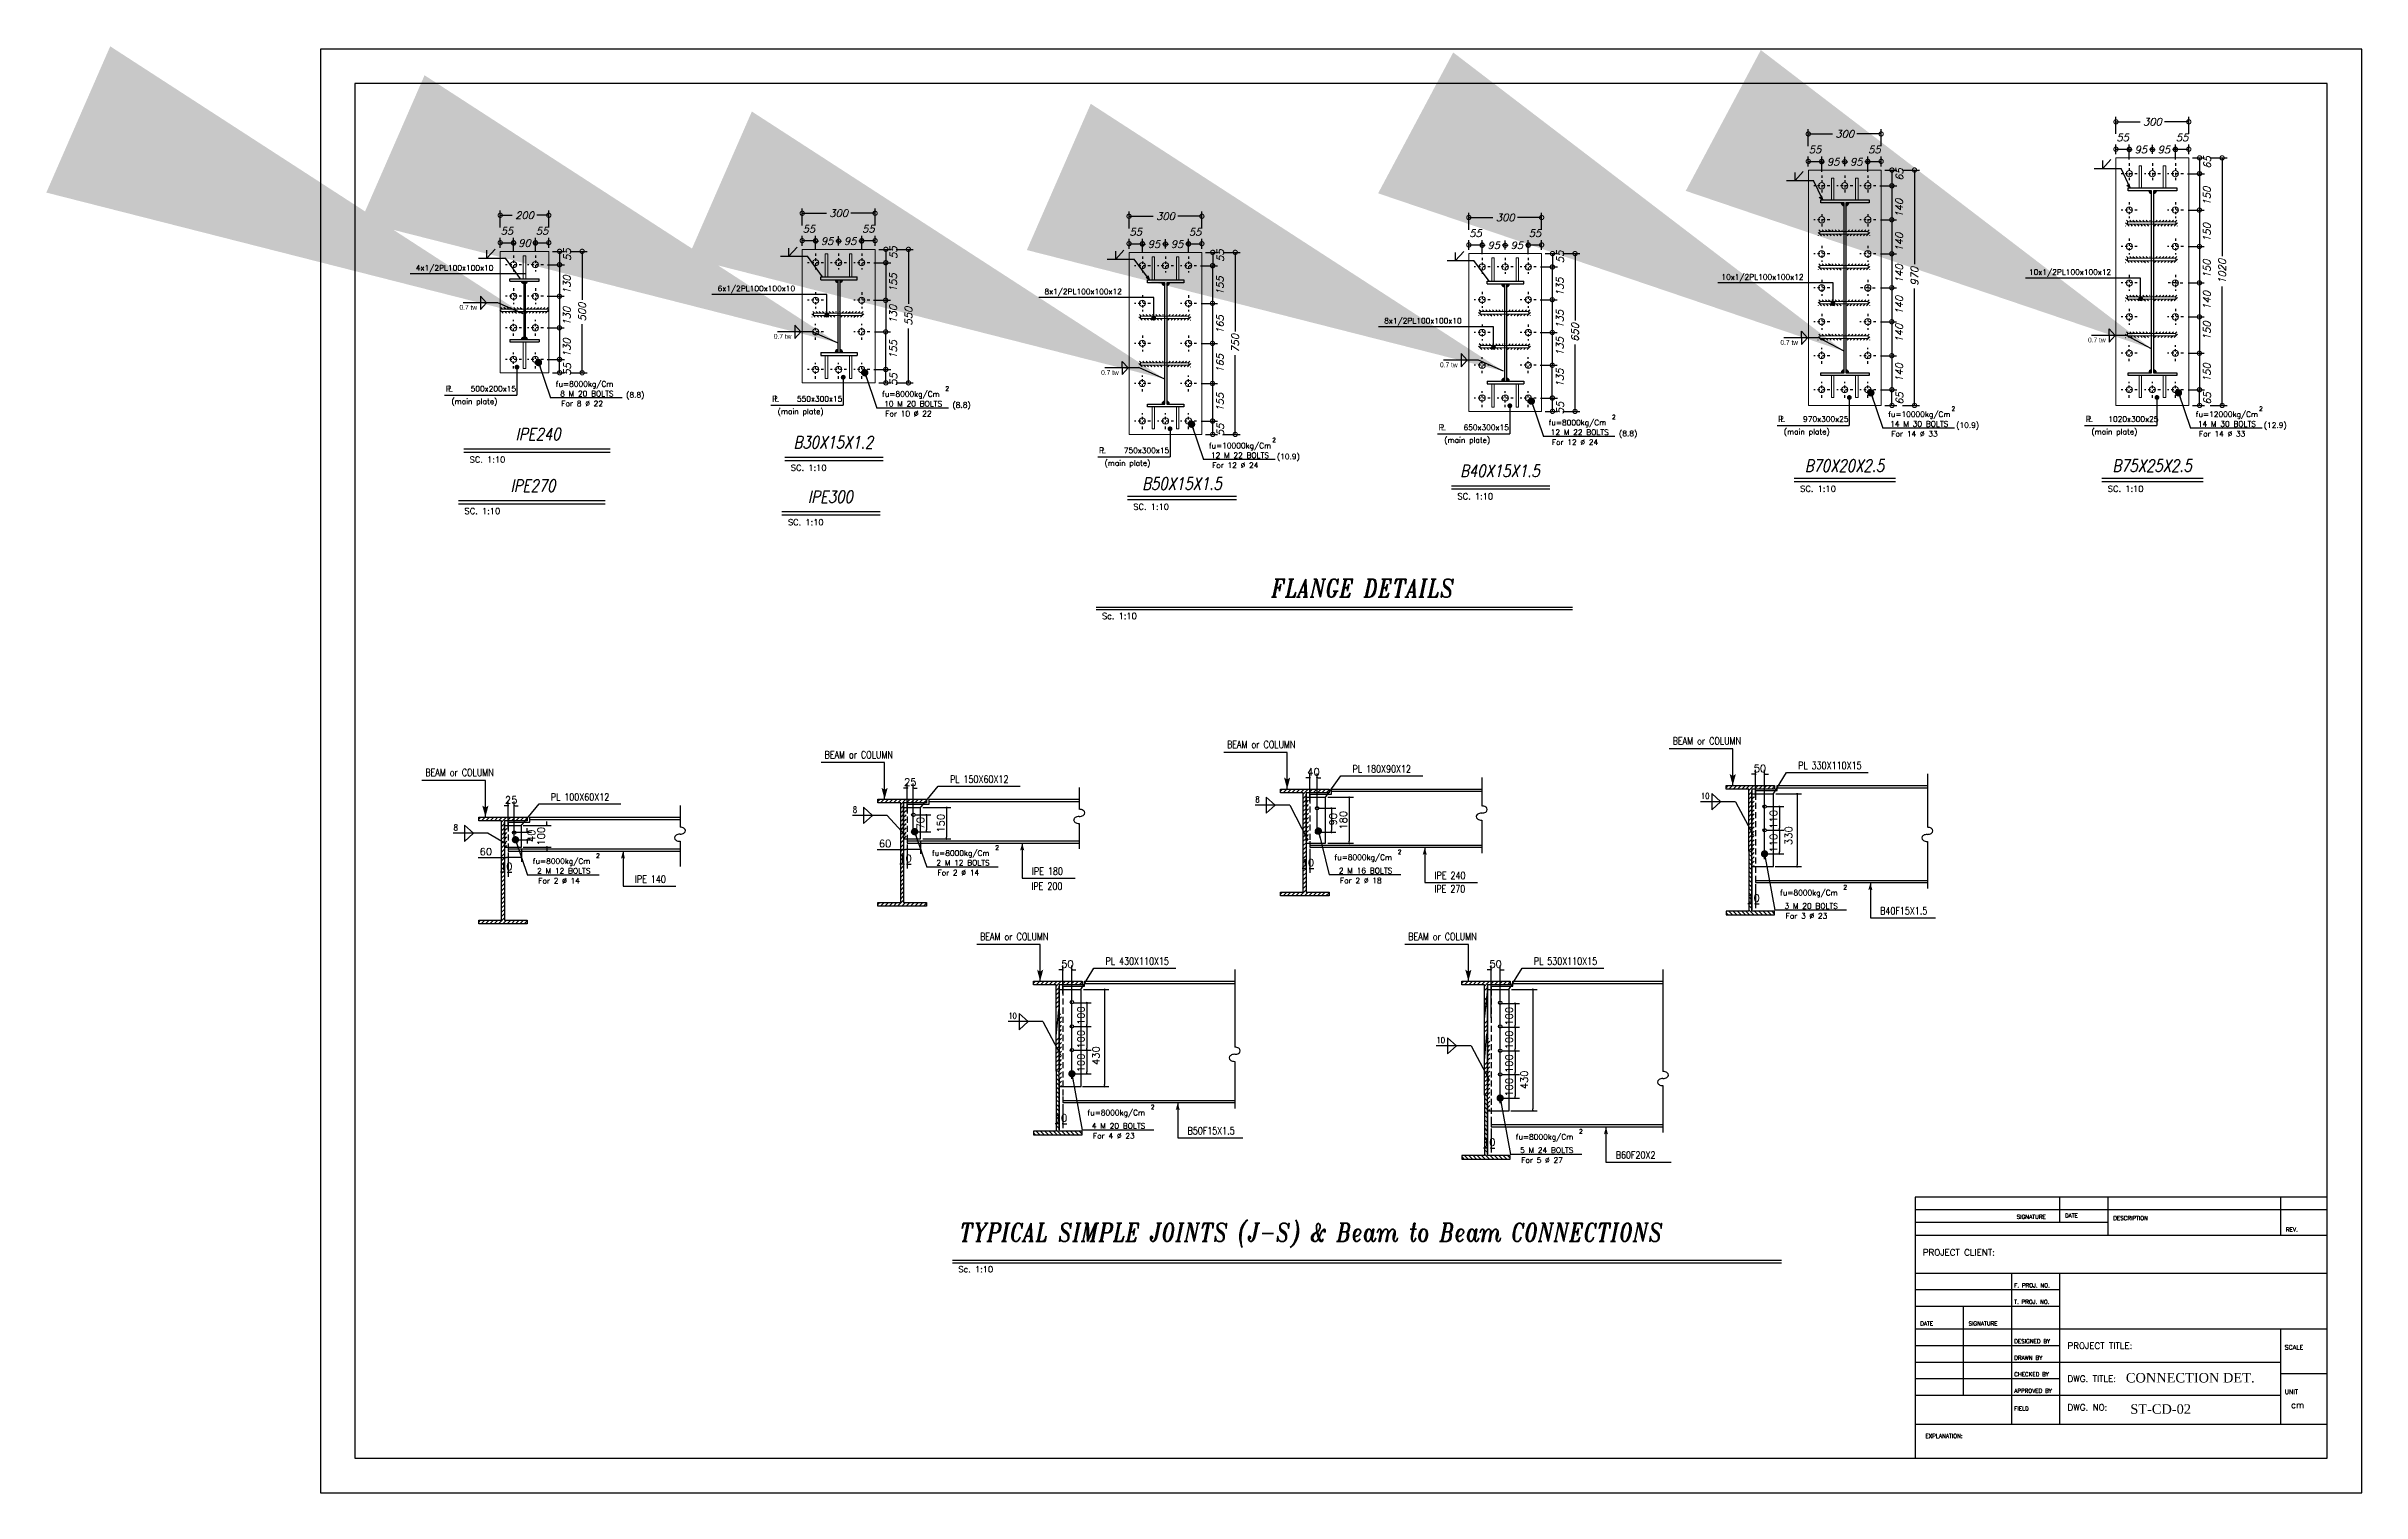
# Model space of a CAD drawing. Header units: inches. Extents: x 1387 to 2676, y -3005 to -2136.
# Drawn here: x 2491.8 to 2587.2, y -2936.8 to -2877.2 of the extents above; entities that cross this region are included whole.
import ezdxf
from ezdxf.enums import TextEntityAlignment as Align

# ---------------------------------------------------------------- set-up
doc = ezdxf.new("R2010")
doc.units = ezdxf.units.IN
doc.header["$MEASUREMENT"] = 0
for name, pattern in [('CENTER', [2, 1.25, -0.25, 0.25, -0.25]), ('DASHDOT', [1, 0.5, -0.25, 0, -0.25]), ('HIDDEN', [0.375, 0.25, -0.125])]:
    doc.linetypes.add(name, pattern=pattern)
for name, color, linetype in [('1', 1, 'Continuous'), ('1R', 1, 'Continuous'), ('2Y', 2, 'Continuous'), ('3', 3, 'HIDDEN'), ('3G', 3, 'Continuous'), ('4C', 4, 'Continuous'), ('AXE', 1, 'CENTER'), ('col-new', 3, 'Continuous'), ('D', 1, 'Continuous'), ('DIM', 8, 'Continuous'), ('Dim-Axe', 1, 'Continuous'), ('Hatch', 1, 'Continuous'), ('LAIN-1', 1, 'HIDDEN'), ('lateral brace', 5, 'Continuous'), ('Layer4', 118, 'Continuous'), ('leader-1', 1, 'Continuous'), ('Pich', 2, 'Continuous'), ('TEXT', 3, 'Continuous'), ('TEXT-1', 3, 'Continuous'), ('TRI1', 3, 'Continuous')]:
    doc.layers.add(name, color=color, linetype=linetype)
doc.layers.add('WALL-INT', color=3, linetype='Continuous', lineweight=9)
doc.styles.add('ITALICC', font='ITALICC.shx')
doc.styles.add('ITALICT', font='italict')
doc.styles.add('ROMANC', font='TXT.shx')
doc.styles.add('ROMANS', font='ROMANS')
doc.styles.add('ROMANT', font='romant')
doc.styles.add('SA', font='sazeh-1.shx', dxfattribs={"width": 0.85})
doc.styles.get("Standard").update_dxf_attribs({"font": 'arial.ttf'})
doc.styles.add('style1', font='times.ttf')
doc.dimstyles.new('1-50-2', dxfattribs={"dimtxt": 0.3, "dimasz": 0.08, "dimexe": 0.18, "dimexo": 0.0625, "dimgap": 0.09, "dimtad": 1, "dimdec": 0, "dimlfac": 500, "dimdsep": 46, "dimtxsty": 'ROMANT', "dimblk": 'DOT', "dimcen": 0.09, "dimclrd": 1, "dimclre": 1, "dimclrt": 3, "dimadec": 0, "dimazin": 0, "dimtfac": 1, "dimtdec": 0, "dimtix": 1, "dimtofl": 0, "dimtmove": 2, "dimatfit": 3, "dimldrblk": 'DOT', "dimfxl": 1, "dimtolj": 1, "dimarcsym": 0})
doc.dimstyles.new('10', dxfattribs={"dimtxt": 0.2, "dimasz": 0.09, "dimexe": 0.18, "dimexo": 0.1, "dimgap": 0, "dimtad": 0, "dimdec": 3, "dimlfac": 100, "dimrnd": 0.5, "dimzin": 12, "dimdsep": 46, "dimtxsty": 'ROMANC', "dimblk": 'DOT', "dimcen": 0, "dimclrd": 1, "dimclre": 1, "dimclrt": 2, "dimadec": 1, "dimazin": 0, "dimtfac": 1, "dimtdec": 3, "dimtmove": 2, "dimatfit": 3, "dimldrblk": 'DOT', "dimfxl": 1, "dimtvp": 0.909091, "dimtolj": 1, "dimtzin": 12, "dimarcsym": 0})
doc.dimstyles.new('Copy of 1-5(100)', dxfattribs={"dimscale": 100, "dimtxt": 2.5, "dimasz": 2.3, "dimexe": 1.5, "dimexo": 3, "dimgap": 1, "dimtad": 1, "dimdec": 0, "dimlfac": 0.05, "dimdsep": 46, "dimtxsty": 'ROMANS', "dimcen": 0, "dimclrd": 1, "dimclre": 1, "dimclrt": 2, "dimadec": 0, "dimazin": 0, "dimtfac": 2, "dimtdec": 0, "dimtmove": 2, "dimatfit": 3, "dimfxl": 1.5, "dimtolj": 1, "dimtzin": 0, "dimarcsym": 0})
doc.dimstyles.new('Dim-Axe', dxfattribs={"dimtxt": 0.3, "dimasz": 0.35, "dimexe": 0.2, "dimexo": 0.15, "dimgap": 0.09, "dimtad": 0, "dimzin": 4, "dimdsep": 46, "dimtxsty": 'ITALICC', "dimblk1": 'DOTSMALL', "dimblk2": 'DOTSMALL', "dimsah": 1, "dimcen": 0.09, "dimclrd": 1, "dimclre": 1, "dimclrt": 2, "dimazin": 0, "dimtfac": 1, "dimtofl": 0, "dimtmove": 2, "dimatfit": 3, "dimldrblk": 'DOTSMALL', "dimfxl": 0.5, "dimfxlon": 1, "dimtolj": 1, "dimtzin": 0, "dimarcsym": 0})

msp = doc.modelspace()

# ---------------------------------------------------------------- texts
at = {"layer": '1'}
for s, height, style, p in [('SIGNATURE', 0.1674173, 'ROMANS', (2572.999077, -2925.531809)), ('DATE', 0.1674173, 'ROMANS', (2574.987158, -2925.479491)), ('DESCRIPTION', 0.16741731, 'ROMANS', (2576.975238, -2925.584126)), ('REV.', 0.1674173, 'ROMANS', (2584.090474, -2926.054988)), ('PROJECT CLIENT:', 0.26158955, 'ROMANS', (2569.127552, -2927.04629)), ('F. PROJ. NO.', 0.16741731, 'ROMANS', (2572.894441, -2928.356976)), ('T. PROJ. NO.', 0.16741731, 'ROMANS', (2572.894441, -2929.037109)), ('DATE', 0.1674173, 'ROMANS', (2569.022916, -2929.926513)), ('SIGNATURE', 0.1674173, 'ROMANS', (2571.010996, -2929.926513)), ('DESIGNED BY', 0.16741731, 'ROMANS', (2572.894441, -2930.658964)), ('DRAWN BY', 0.1674173, 'ROMANS', (2572.894441, -2931.339097)), ('PROJECT TITLE:', 0.26158955, 'ROMANS', (2575.091793, -2930.890607)), ('SCALE', 0.1883445, 'ROMANS', (2584.038156, -2930.920553)), ('CHECKED BY', 0.1674173, 'ROMANS', (2572.894441, -2932.019229)), ('DWG. TITLE:', 0.26158955, 'ROMANS', (2575.091793, -2932.250873)), ('CONNECTION DET.', 0.39238432, 'style1', (2577.494104, -2932.27352)), ('APPROVED BY', 0.16741731, 'ROMANS', (2572.894441, -2932.699362)), ('FIELD', 0.1674173, 'ROMANS', (2572.894441, -2933.431813)), ('DWG. NO:', 0.2615895, 'ROMANS', (2575.091793, -2933.431813)), ('ST-CD-02', 0.3923843, 'style1', (2577.675644, -2933.563699)), ('UNIT', 0.1883445, 'ROMANS', (2584.038156, -2932.75168)), ('cm', 0.2615895, 'ROMANS', (2584.299745, -2933.327177)), ('EXPLANATION:', 0.16741731, 'ROMANS', (2569.237744, -2934.560552))]:
    msp.add_text(s, height=height, dxfattribs=dict(at, style=style)).set_placement(p)
at = {"layer": '2Y', "style": 'ROMANS'}
for s, p in [('4x1/2PL100x100x10', (2508.638515, -2886.371335)), ('10x1/2PL100x100x12', (2562.521561, -2886.74498)), ('10x1/2PL100x100x12', (2575.195746, -2886.54498)), ('6x1/2PL100x100x10', (2521.068809, -2887.22052)), ('8x1/2PL100x100x12', (2534.534107, -2887.344571)), ('8x1/2PL100x100x10', (2548.533266, -2888.550193)), ('    500x200x15', (2509.897659, -2891.334305)), ('8 M 20 BOLTS', (2514.085748, -2891.534646)), ('(8.8)', (2516.080249, -2891.600774)), ('(main plate)', (2509.450875, -2891.868963)), ('For 8 %%C 22', (2513.891249, -2891.94335)), ('(main plate)', (2522.893918, -2892.28528)), ('    550x300x15', (2523.340702, -2891.750622)), ('10 M 20 BOLTS', (2527.528792, -2891.950963)), ('For 10 %%C 22', (2527.334293, -2892.359667)), ('(8.8)', (2529.523292, -2892.017092)), ('(main plate)', (2550.358375, -2893.460497)), ('    650x300x15', (2550.805159, -2892.925839)), ('12 M 22 BOLTS', (2554.993249, -2893.126181)), ('(8.8)', (2556.987749, -2893.192309)), ('(main plate)', (2564.346671, -2893.117797)), ('    970x300x25', (2564.793455, -2892.583139)), ('14 M 30 BOLTS', (2568.981544, -2892.783481)), ('For 14 %%C 33', (2568.787045, -2893.192184)), ('(10.9)', (2570.976045, -2892.849609)), ('(main plate)', (2577.020855, -2893.117797)), ('    1020x300x25', (2577.467639, -2892.583139)), ('14 M 30 BOLTS', (2581.655729, -2892.783481)), ('For 14 %%C 33', (2581.46123, -2893.192184)), ('(12.9)', (2583.650229, -2892.849609)), ('(main plate)', (2536.359217, -2894.409331)), ('    750x300x15', (2536.806001, -2893.874673)), ('12 M 22 BOLTS', (2540.99409, -2894.075015)), ('(10.9)', (2542.988591, -2894.141143)), ('For 12 %%C 24', (2554.79875, -2893.534884)), ('For 12 %%C 24', (2540.799591, -2894.483719)), ('2 M 12 BOLTS', (2513.136469, -2911.194227)), ('For 2 %%C 14', (2512.94197, -2911.602931)), ('2 M 12 BOLTS', (2529.583059, -2910.861434)), ('For 2 %%C 14', (2529.38856, -2911.270138)), ('2 M 16 BOLTS', (2546.168946, -2911.186655)), ('For 2 %%C 18', (2545.974447, -2911.595358)), ('3 M 20 BOLTS', (2564.528591, -2912.643081)), ('For 3 %%C 23', (2564.334092, -2913.051784)), ('4 M 20 BOLTS', (2535.992176, -2921.703137)), ('For 4 %%C 23', (2535.797677, -2922.11184)), ('5 M 24 BOLTS', (2553.635699, -2922.703137)), ('For 5 %%C 27', (2553.4412, -2923.11184))]:
    msp.add_text(s, height=0.225, dxfattribs=at).set_placement(p, align=Align.MIDDLE)
for s, height, p in [('fu=8000kg/Cm', 0.225, (2512.80477, -2891.248148)), ('fu=8000kg/Cm', 0.225, (2526.247814, -2891.664465)), ('2', 0.18, (2528.855823, -2891.415338)), ('2', 0.18, (2556.32028, -2892.590556)), ('fu=10000kg/Cm', 0.225, (2567.700566, -2892.496982)), ('2', 0.18, (2570.308575, -2892.247856)), ('fu=12000kg/Cm', 0.225, (2580.374751, -2892.496982)), ('2', 0.18, (2582.98276, -2892.247856)), ('2', 0.18, (2542.321121, -2893.53939)), ('fu=8000kg/Cm', 0.225, (2553.712271, -2892.839682)), ('fu=10000kg/Cm', 0.225, (2539.713112, -2893.788517)), ('2', 0.18, (2514.4635, -2910.658602)), ('fu=8000kg/Cm', 0.225, (2528.302081, -2910.574936)), ('2', 0.18, (2530.91009, -2910.325809)), ('fu=8000kg/Cm', 0.225, (2544.887968, -2910.751642)), ('2', 0.18, (2547.495977, -2910.502516)), ('fu=8000kg/Cm', 0.225, (2511.855491, -2910.907729)), ('fu=8000kg/Cm', 0.225, (2563.247612, -2912.208069)), ('2', 0.18, (2565.855622, -2911.958942)), ('fu=8000kg/Cm', 0.225, (2534.711198, -2921.268124)), ('2', 0.18, (2537.319207, -2921.018998)), ('fu=8000kg/Cm', 0.225, (2552.354721, -2922.268124)), ('2', 0.18, (2554.96273, -2922.018998))]:
    msp.add_text(s, height=height, dxfattribs=at).set_placement(p)
at = {"layer": '2Y', "style": 'ROMANS', "width": 0.8}
for s, p in [('BEAM or COLUMN', (2558.822616, -2905.993369)), ('BEAM or COLUMN', (2523.877084, -2906.560236)), ('BEAM or COLUMN', (2540.462971, -2906.136943)), ('PL 330X110X15', (2563.992984, -2907.003701)), ('BEAM or COLUMN', (2507.430494, -2907.293029)), ('PL 150X60X12 ', (2529.047452, -2907.570568)), ('PL 180X90X12 ', (2545.633339, -2907.147274)), ('PL 100X60X12 ', (2512.600862, -2908.303361)), ('IPE 140', (2516.064167, -2911.687186)), ('IPE 180', (2532.424589, -2911.358484)), ('IPE 240', (2549.010476, -2911.535191)), ('IPE 200', (2532.400811, -2911.976186)), ('IPE 270', (2549.003382, -2912.088234)), ('B40F15X1.5', (2567.370121, -2912.991617)), ('BEAM or COLUMN', (2530.286201, -2914.053425)), ('BEAM or COLUMN', (2547.929724, -2914.053425)), ('PL 430X110X15', (2535.45657, -2915.063756)), ('PL 530X110X15', (2553.100092, -2915.063756)), ('B50F15X1.5', (2538.833706, -2922.051673)), ('B60F20X2', (2556.477229, -2923.051673))]:
    msp.add_text(s, height=0.3, dxfattribs=at).set_placement(p)
at = {"layer": '3G', "style": 'ROMANS'}
for s, p in [('SC. 1:10', (2509.257801, -2894.37695)), ('SC. 1:10', (2522.491152, -2894.715503)), ('SC. 1:10', (2536.601721, -2896.321179)), ('SC. 1:10', (2549.955609, -2895.890721)), ('SC. 1:10', (2564.076558, -2895.5803)), ('SC. 1:10', (2576.750742, -2895.5803)), ('SC. 1:10', (2509.045479, -2896.498218)), ('SC. 1:10', (2522.36921, -2896.957269)), ('Sc. 1:10', (2535.30706, -2900.820986)), ('Sc. 1:10', (2529.388262, -2927.733008))]:
    msp.add_text(s, height=0.25, dxfattribs=at).set_placement(p)
at = {"layer": '3G', "style": 'ROMANS', "width": 0.8}
for s, p in [('8', (2525.045313, -2908.800509)), ('8', (2541.6312, -2908.377216)), ('10', (2559.990844, -2908.233642)), ('8', (2508.598722, -2909.533302)), ('10', (2531.45443, -2917.293698)), ('10', (2549.097953, -2918.293698))]:
    msp.add_text(s, height=0.25, dxfattribs=at).set_placement(p)
at = {"layer": '4C', "style": 'ITALICT', "width": 0.8}
for s, height, p in [('IPE240', 0.5, (2512.077331, -2893.202676)), ('B30X15X1.2', 0.5, (2524.241796, -2893.541229)), ('B70X20X2.5', 0.5, (2565.900452, -2894.501254)), ('B75X25X2.5', 0.5, (2578.574637, -2894.501254)), ('IPE270', 0.5, (2511.865009, -2895.323943)), ('B50X15X1.5', 0.5, (2538.606707, -2895.242133)), ('B40X15X1.5', 0.5, (2551.706253, -2894.716447)), ('IPE300', 0.5, (2524.119855, -2895.782995)), ('FLANGE DETAILS', 0.75, (2546.056672, -2899.550759))]:
    msp.add_text(s, height=height, dxfattribs=at).set_placement(p, align=Align.MIDDLE)
msp.add_text('TYPICAL SIMPLE JOINTS (J-S) & Beam to Beam CONNECTIONS ', height=0.75, dxfattribs=at).set_placement((2529.439473, -2926.462782))
at = {"layer": 'TEXT', "color": 2, "style": 'SA', "width": 0.85}
for p in [(2508.837317, -2888.081013), (2521.788561, -2889.273667), (2563.261514, -2889.525576), (2575.935698, -2889.425576), (2549.237091, -2890.448885), (2535.27406, -2890.767111)]:
    msp.add_text('0.7 tw', height=0.2, dxfattribs=at).set_placement(p)
at = {"layer": 'TEXT', "color": 2}
for s, p in [('P', (2508.39025, -2891.328976)), ('L', (2508.466369, -2891.322378)), ('P', (2521.833293, -2891.745293)), ('L', (2521.909412, -2891.738695)), ('P', (2549.29775, -2892.92051)), ('L', (2549.373869, -2892.913913)), ('P', (2563.286046, -2892.57781)), ('L', (2563.362165, -2892.571212)), ('P', (2575.96023, -2892.57781)), ('L', (2576.036349, -2892.571212)), ('P', (2535.298592, -2893.869344)), ('L', (2535.374711, -2893.862747))]:
    msp.add_text(s, height=0.258261, dxfattribs=at).set_placement(p, align=Align.MIDDLE)

# ---------------------------------------------------------------- blocks, each defined once
blk = doc.blocks.new('_DOTSMALL')
at = {"color": 0, "linetype": 'ByBlock', "const_width": 0.5}
blk.add_lwpolyline([(-0.0625, 0, 1), (0.0625, 0, 1)], format="xyb", close=True, dxfattribs=at)
blk = doc.blocks.new('*D11')
at = {"layer": 'Defpoints', "color": 0, "transparency": 16777216}
for p in [(2579.601, -2881.823), (2579.601, -2892.023), (2581.461, -2892.023)]:
    blk.add_point(p, dxfattribs=at)
at = {"layer": 'Dim-Axe', "color": 1, "lineweight": -2, "transparency": 16777216}
for p, q in [((2580.961, -2881.823), (2581.661, -2881.823)), ((2581.461, -2881.823), (2581.461, -2885.876)), ((2581.461, -2892.023), (2581.461, -2887.127)), ((2580.961, -2892.023), (2581.661, -2892.023))]:
    blk.add_line(p, q, dxfattribs=at)
at = {"layer": 'Dim-Axe', "color": 1, "lineweight": -2, "transparency": 16777216, "xscale": 0.35, "yscale": 0.35, "zscale": 0.35}
for p, rotation in [((2581.461, -2881.823), 90), ((2581.461, -2892.023), 270)]:
    blk.add_blockref('_DOTSMALL', p, dxfattribs=dict(at, rotation=rotation))
at = {"layer": 'Dim-Axe', "color": 2, "transparency": 16777216, "insert": (2581.461, -2886.502), "char_height": 0.3, "attachment_point": 5, "rotation": 90, "style": 'ITALICC'}
blk.add_mtext('\\A1;1020', dxfattribs=at)
blk = doc.blocks.new('*D19')
at = {"layer": 'Defpoints', "color": 0, "transparency": 16777216}
for p in [(2577.086, -2880.337), (2577.086, -2881.823), (2580.086, -2881.823)]:
    blk.add_point(p, dxfattribs=at)
at = {"layer": 'Dim-Axe', "color": 1, "lineweight": -2, "transparency": 16777216}
for p, q in [((2577.086, -2880.837), (2577.086, -2880.137)), ((2577.086, -2880.337), (2578.081, -2880.337)), ((2580.086, -2880.337), (2579.09, -2880.337)), ((2580.086, -2880.837), (2580.086, -2880.137))]:
    blk.add_line(p, q, dxfattribs=at)
at = {"layer": 'Dim-Axe', "color": 1, "lineweight": -2, "transparency": 16777216, "xscale": 0.35, "yscale": 0.35, "zscale": 0.35, "rotation": 180}
blk.add_blockref('_DOTSMALL', (2577.086, -2880.337), dxfattribs=at)
at = {"layer": 'Dim-Axe', "color": 1, "lineweight": -2, "transparency": 16777216, "xscale": 0.35, "yscale": 0.35, "zscale": 0.35}
blk.add_blockref('_DOTSMALL', (2580.086, -2880.337), dxfattribs=at)
at = {"layer": 'Dim-Axe', "color": 2, "transparency": 16777216, "insert": (2578.586, -2880.337), "char_height": 0.3, "attachment_point": 5, "style": 'ITALICC'}
blk.add_mtext('\\A1;300', dxfattribs=at)
blk = doc.blocks.new('*D20')
at = {"layer": 'Defpoints', "color": 0, "transparency": 16777216}
for p in [(2577.086, -2881.823), (2577.636, -2881.466), (2577.636, -2882.043)]:
    blk.add_point(p, dxfattribs=at)
at = {"layer": 'Dim-Axe', "color": 1, "lineweight": -2, "transparency": 16777216}
for p, q in [((2577.086, -2881.673), (2577.086, -2881.266)), ((2577.086, -2881.466), (2577.636, -2881.466)), ((2577.636, -2881.893), (2577.636, -2881.266))]:
    blk.add_line(p, q, dxfattribs=at)
at = {"layer": 'Dim-Axe', "color": 1, "lineweight": -2, "transparency": 16777216, "xscale": 0.35, "yscale": 0.35, "zscale": 0.35, "rotation": 180}
blk.add_blockref('_DOTSMALL', (2577.086, -2881.466), dxfattribs=at)
at = {"layer": 'Dim-Axe', "color": 1, "lineweight": -2, "transparency": 16777216, "xscale": 0.35, "yscale": 0.35, "zscale": 0.35}
blk.add_blockref('_DOTSMALL', (2577.636, -2881.466), dxfattribs=at)
at = {"layer": 'Dim-Axe', "color": 2, "transparency": 16777216, "insert": (2577.361, -2880.981), "char_height": 0.3, "attachment_point": 5, "style": 'ITALICC'}
blk.add_mtext('\\A1;55', dxfattribs=at)
blk = doc.blocks.new('*D12')
at = {"layer": 'Defpoints', "color": 0, "transparency": 16777216}
for p in [(2577.636, -2881.81), (2578.586, -2881.482), (2578.586, -2881.81)]:
    blk.add_point(p, dxfattribs=at)
at = {"layer": 'Dim-Axe', "color": 1, "lineweight": -2, "transparency": 16777216}
for p, q in [((2577.636, -2881.66), (2577.636, -2881.282)), ((2577.636, -2881.482), (2577.756, -2881.482)), ((2578.586, -2881.482), (2578.465, -2881.482)), ((2578.586, -2881.66), (2578.586, -2881.282))]:
    blk.add_line(p, q, dxfattribs=at)
at = {"layer": 'Dim-Axe', "color": 1, "lineweight": -2, "transparency": 16777216, "xscale": 0.35, "yscale": 0.35, "zscale": 0.35, "rotation": 180}
blk.add_blockref('_DOTSMALL', (2577.636, -2881.482), dxfattribs=at)
at = {"layer": 'Dim-Axe', "color": 1, "lineweight": -2, "transparency": 16777216, "xscale": 0.35, "yscale": 0.35, "zscale": 0.35}
blk.add_blockref('_DOTSMALL', (2578.586, -2881.482), dxfattribs=at)
at = {"layer": 'Dim-Axe', "color": 2, "transparency": 16777216, "insert": (2578.111, -2881.482), "char_height": 0.3, "attachment_point": 5, "style": 'ITALICC'}
blk.add_mtext('\\A1;95', dxfattribs=at)
blk = doc.blocks.new('*D13')
at = {"layer": 'Defpoints', "color": 0, "transparency": 16777216}
for p in [(2578.586, -2881.81), (2579.536, -2881.482), (2579.536, -2881.81)]:
    blk.add_point(p, dxfattribs=at)
at = {"layer": 'Dim-Axe', "color": 1, "lineweight": -2, "transparency": 16777216}
for p, q in [((2578.586, -2881.66), (2578.586, -2881.282)), ((2578.586, -2881.482), (2578.706, -2881.482)), ((2579.536, -2881.482), (2579.415, -2881.482)), ((2579.536, -2881.66), (2579.536, -2881.282))]:
    blk.add_line(p, q, dxfattribs=at)
at = {"layer": 'Dim-Axe', "color": 1, "lineweight": -2, "transparency": 16777216, "xscale": 0.35, "yscale": 0.35, "zscale": 0.35, "rotation": 180}
blk.add_blockref('_DOTSMALL', (2578.586, -2881.482), dxfattribs=at)
at = {"layer": 'Dim-Axe', "color": 1, "lineweight": -2, "transparency": 16777216, "xscale": 0.35, "yscale": 0.35, "zscale": 0.35}
blk.add_blockref('_DOTSMALL', (2579.536, -2881.482), dxfattribs=at)
at = {"layer": 'Dim-Axe', "color": 2, "transparency": 16777216, "insert": (2579.061, -2881.482), "char_height": 0.3, "attachment_point": 5, "style": 'ITALICC'}
blk.add_mtext('\\A1;95', dxfattribs=at)
blk = doc.blocks.new('*D21')
at = {"layer": 'Defpoints', "color": 0, "transparency": 16777216}
for p in [(2580.086, -2881.466), (2580.086, -2881.823), (2579.536, -2882.043)]:
    blk.add_point(p, dxfattribs=at)
at = {"layer": 'Dim-Axe', "color": 1, "lineweight": -2, "transparency": 16777216}
for p, q in [((2579.536, -2881.893), (2579.536, -2881.266)), ((2579.536, -2881.466), (2580.086, -2881.466)), ((2580.086, -2881.673), (2580.086, -2881.266))]:
    blk.add_line(p, q, dxfattribs=at)
at = {"layer": 'Dim-Axe', "color": 1, "lineweight": -2, "transparency": 16777216, "xscale": 0.35, "yscale": 0.35, "zscale": 0.35, "rotation": 180}
blk.add_blockref('_DOTSMALL', (2579.536, -2881.466), dxfattribs=at)
at = {"layer": 'Dim-Axe', "color": 1, "lineweight": -2, "transparency": 16777216, "xscale": 0.35, "yscale": 0.35, "zscale": 0.35}
blk.add_blockref('_DOTSMALL', (2580.086, -2881.466), dxfattribs=at)
at = {"layer": 'Dim-Axe', "color": 2, "transparency": 16777216, "insert": (2579.811, -2880.981), "char_height": 0.3, "attachment_point": 5, "style": 'ITALICC'}
blk.add_mtext('\\A1;55', dxfattribs=at)
blk = doc.blocks.new('*D22')
at = {"layer": 'Defpoints', "color": 0, "transparency": 16777216}
for p in [(2580.086, -2881.823), (2579.866, -2882.473), (2580.532, -2882.473)]:
    blk.add_point(p, dxfattribs=at)
at = {"layer": 'Dim-Axe', "color": 1, "lineweight": -2, "transparency": 16777216}
for p, q in [((2580.236, -2881.823), (2580.732, -2881.823)), ((2580.532, -2881.823), (2580.532, -2882.473)), ((2580.032, -2882.473), (2580.732, -2882.473))]:
    blk.add_line(p, q, dxfattribs=at)
at = {"layer": 'Dim-Axe', "color": 1, "lineweight": -2, "transparency": 16777216, "xscale": 0.35, "yscale": 0.35, "zscale": 0.35}
for p, rotation in [((2580.532, -2881.823), 90), ((2580.532, -2882.473), 270)]:
    blk.add_blockref('_DOTSMALL', p, dxfattribs=dict(at, rotation=rotation))
at = {"layer": 'Dim-Axe', "color": 2, "transparency": 16777216, "insert": (2580.846, -2882.01), "char_height": 0.3, "attachment_point": 5, "rotation": 90, "style": 'ITALICC'}
blk.add_mtext('\\A1;65', dxfattribs=at)
blk = doc.blocks.new('DOT')
at = {"layer": 'DIM', "color": 0, "linetype": 'ByBlock'}
blk.add_line((-0.5, 0), (-1, 0), dxfattribs=at)
at = {"layer": 'DIM', "color": 0, "linetype": 'ByBlock', "const_width": 0.5}
blk.add_lwpolyline([(-0.25, 0, 1), (0.25, 0, 1)], format="xyb", close=True, dxfattribs=at)
blk = doc.blocks.new('*D14')
at = {"layer": 'Defpoints', "color": 0, "transparency": 16777216}
for p in [(2579.907, -2888.373), (2579.907, -2889.873), (2580.524, -2889.873)]:
    blk.add_point(p, dxfattribs=at)
at = {"layer": 'Dim-Axe', "color": 1, "lineweight": -2, "transparency": 16777216}
for p, q in [((2580.057, -2888.373), (2580.724, -2888.373)), ((2580.524, -2888.373), (2580.524, -2889.873)), ((2580.057, -2889.873), (2580.724, -2889.873))]:
    blk.add_line(p, q, dxfattribs=at)
at = {"layer": 'Dim-Axe', "color": 1, "lineweight": -2, "transparency": 16777216, "xscale": 0.35, "yscale": 0.35, "zscale": 0.35}
for p, rotation in [((2580.524, -2888.373), 90), ((2580.524, -2889.873), 270)]:
    blk.add_blockref('_DOTSMALL', p, dxfattribs=dict(at, rotation=rotation))
at = {"layer": 'Dim-Axe', "color": 2, "transparency": 16777216, "insert": (2580.833, -2888.948), "char_height": 0.3, "attachment_point": 5, "rotation": 90, "style": 'ITALICC'}
blk.add_mtext('\\A1;150', dxfattribs=at)
blk = doc.blocks.new('*D15')
at = {"layer": 'Defpoints', "color": 0, "transparency": 16777216}
for p in [(2579.907, -2889.873), (2579.907, -2891.373), (2580.524, -2891.373)]:
    blk.add_point(p, dxfattribs=at)
at = {"layer": 'Dim-Axe', "color": 1, "lineweight": -2, "transparency": 16777216}
for p, q in [((2580.057, -2889.873), (2580.724, -2889.873)), ((2580.524, -2889.873), (2580.524, -2891.373)), ((2580.057, -2891.373), (2580.724, -2891.373))]:
    blk.add_line(p, q, dxfattribs=at)
at = {"layer": 'Dim-Axe', "color": 1, "lineweight": -2, "transparency": 16777216, "xscale": 0.35, "yscale": 0.35, "zscale": 0.35}
for p, rotation in [((2580.524, -2889.873), 90), ((2580.524, -2891.373), 270)]:
    blk.add_blockref('_DOTSMALL', p, dxfattribs=dict(at, rotation=rotation))
at = {"layer": 'Dim-Axe', "color": 2, "transparency": 16777216, "insert": (2580.833, -2890.673), "char_height": 0.3, "attachment_point": 5, "rotation": 90, "style": 'ITALICC'}
blk.add_mtext('\\A1;150', dxfattribs=at)
blk = doc.blocks.new('*D16')
at = {"layer": 'Defpoints', "color": 0, "transparency": 16777216}
for p in [(2579.916, -2891.373), (2580.532, -2891.373), (2580.086, -2892.023)]:
    blk.add_point(p, dxfattribs=at)
at = {"layer": 'Dim-Axe', "color": 1, "lineweight": -2, "transparency": 16777216}
for p, q in [((2580.066, -2891.373), (2580.732, -2891.373)), ((2580.532, -2892.023), (2580.532, -2891.373)), ((2580.236, -2892.023), (2580.732, -2892.023))]:
    blk.add_line(p, q, dxfattribs=at)
at = {"layer": 'Dim-Axe', "color": 1, "lineweight": -2, "transparency": 16777216, "xscale": 0.35, "yscale": 0.35, "zscale": 0.35}
for p, rotation in [((2580.532, -2891.373), 90), ((2580.532, -2892.023), 270)]:
    blk.add_blockref('_DOTSMALL', p, dxfattribs=dict(at, rotation=rotation))
at = {"layer": 'Dim-Axe', "color": 2, "transparency": 16777216, "insert": (2580.846, -2891.737), "char_height": 0.3, "attachment_point": 5, "rotation": 90, "style": 'ITALICC'}
blk.add_mtext('\\A1;65', dxfattribs=at)
blk = doc.blocks.new('*D17')
at = {"layer": 'Defpoints', "color": 0, "transparency": 16777216}
for p in [(2579.907, -2885.473), (2579.907, -2886.973), (2580.524, -2886.973)]:
    blk.add_point(p, dxfattribs=at)
at = {"layer": 'Dim-Axe', "color": 1, "lineweight": -2, "transparency": 16777216}
for p, q in [((2580.057, -2885.473), (2580.724, -2885.473)), ((2580.524, -2885.473), (2580.524, -2886.973)), ((2580.057, -2886.973), (2580.724, -2886.973))]:
    blk.add_line(p, q, dxfattribs=at)
at = {"layer": 'Dim-Axe', "color": 1, "lineweight": -2, "transparency": 16777216, "xscale": 0.35, "yscale": 0.35, "zscale": 0.35}
for p, rotation in [((2580.524, -2885.473), 90), ((2580.524, -2886.973), 270)]:
    blk.add_blockref('_DOTSMALL', p, dxfattribs=dict(at, rotation=rotation))
at = {"layer": 'Dim-Axe', "color": 2, "transparency": 16777216, "insert": (2580.833, -2886.398), "char_height": 0.3, "attachment_point": 5, "rotation": 90, "style": 'ITALICC'}
blk.add_mtext('\\A1;150', dxfattribs=at)
blk = doc.blocks.new('*D18')
at = {"layer": 'Defpoints', "color": 0, "transparency": 16777216}
for p in [(2579.907, -2886.973), (2579.907, -2888.373), (2580.524, -2888.373)]:
    blk.add_point(p, dxfattribs=at)
at = {"layer": 'Dim-Axe', "color": 1, "lineweight": -2, "transparency": 16777216}
for p, q in [((2580.057, -2886.973), (2580.724, -2886.973)), ((2580.524, -2886.973), (2580.524, -2888.373)), ((2580.057, -2888.373), (2580.724, -2888.373))]:
    blk.add_line(p, q, dxfattribs=at)
at = {"layer": 'Dim-Axe', "color": 1, "lineweight": -2, "transparency": 16777216, "xscale": 0.35, "yscale": 0.35, "zscale": 0.35}
for p, rotation in [((2580.524, -2886.973), 90), ((2580.524, -2888.373), 270)]:
    blk.add_blockref('_DOTSMALL', p, dxfattribs=dict(at, rotation=rotation))
at = {"layer": 'Dim-Axe', "color": 2, "transparency": 16777216, "insert": (2580.833, -2887.698), "char_height": 0.3, "attachment_point": 5, "rotation": 90, "style": 'ITALICC'}
blk.add_mtext('\\A1;140', dxfattribs=at)
blk = doc.blocks.new('*D32')
at = {"layer": 'Defpoints', "color": 0, "transparency": 16777216}
for p in [(2538.94, -2885.715), (2538.94, -2893.215), (2540.799, -2893.215)]:
    blk.add_point(p, dxfattribs=at)
at = {"layer": 'Dim-Axe', "color": 1, "lineweight": -2, "transparency": 16777216}
for p, q in [((2540.299, -2885.715), (2540.999, -2885.715)), ((2540.799, -2885.715), (2540.799, -2888.975)), ((2540.799, -2893.215), (2540.799, -2889.955)), ((2540.299, -2893.215), (2540.999, -2893.215))]:
    blk.add_line(p, q, dxfattribs=at)
at = {"layer": 'Dim-Axe', "color": 1, "lineweight": -2, "transparency": 16777216, "xscale": 0.35, "yscale": 0.35, "zscale": 0.35}
for p, rotation in [((2540.799, -2885.715), 90), ((2540.799, -2893.215), 270)]:
    blk.add_blockref('_DOTSMALL', p, dxfattribs=dict(at, rotation=rotation))
at = {"layer": 'Dim-Axe', "color": 2, "transparency": 16777216, "insert": (2540.799, -2889.465), "char_height": 0.3, "attachment_point": 5, "rotation": 90, "style": 'ITALICC'}
blk.add_mtext('\\A1;750', dxfattribs=at)
blk = doc.blocks.new('*D36')
at = {"layer": 'Defpoints', "color": 0, "transparency": 16777216}
for p in [(2536.424, -2884.228), (2536.424, -2885.715), (2539.424, -2885.715)]:
    blk.add_point(p, dxfattribs=at)
at = {"layer": 'Dim-Axe', "color": 1, "lineweight": -2, "transparency": 16777216}
for p, q in [((2536.424, -2884.728), (2536.424, -2884.028)), ((2536.424, -2884.228), (2537.42, -2884.228)), ((2539.424, -2884.228), (2538.428, -2884.228)), ((2539.424, -2884.728), (2539.424, -2884.028))]:
    blk.add_line(p, q, dxfattribs=at)
at = {"layer": 'Dim-Axe', "color": 1, "lineweight": -2, "transparency": 16777216, "xscale": 0.35, "yscale": 0.35, "zscale": 0.35, "rotation": 180}
blk.add_blockref('_DOTSMALL', (2536.424, -2884.228), dxfattribs=at)
at = {"layer": 'Dim-Axe', "color": 1, "lineweight": -2, "transparency": 16777216, "xscale": 0.35, "yscale": 0.35, "zscale": 0.35}
blk.add_blockref('_DOTSMALL', (2539.424, -2884.228), dxfattribs=at)
at = {"layer": 'Dim-Axe', "color": 2, "transparency": 16777216, "insert": (2537.924, -2884.228), "char_height": 0.3, "attachment_point": 5, "style": 'ITALICC'}
blk.add_mtext('\\A1;300', dxfattribs=at)
blk = doc.blocks.new('*D37')
at = {"layer": 'Defpoints', "color": 0, "transparency": 16777216}
for p in [(2536.424, -2885.715), (2536.974, -2885.357), (2536.974, -2885.885)]:
    blk.add_point(p, dxfattribs=at)
at = {"layer": 'Dim-Axe', "color": 1, "lineweight": -2, "transparency": 16777216}
for p, q in [((2536.424, -2885.565), (2536.424, -2885.157)), ((2536.424, -2885.357), (2536.974, -2885.357)), ((2536.974, -2885.735), (2536.974, -2885.157))]:
    blk.add_line(p, q, dxfattribs=at)
at = {"layer": 'Dim-Axe', "color": 1, "lineweight": -2, "transparency": 16777216, "xscale": 0.35, "yscale": 0.35, "zscale": 0.35, "rotation": 180}
blk.add_blockref('_DOTSMALL', (2536.424, -2885.357), dxfattribs=at)
at = {"layer": 'Dim-Axe', "color": 1, "lineweight": -2, "transparency": 16777216, "xscale": 0.35, "yscale": 0.35, "zscale": 0.35}
blk.add_blockref('_DOTSMALL', (2536.974, -2885.357), dxfattribs=at)
at = {"layer": 'Dim-Axe', "color": 2, "transparency": 16777216, "insert": (2536.699, -2884.872), "char_height": 0.3, "attachment_point": 5, "style": 'ITALICC'}
blk.add_mtext('\\A1;55', dxfattribs=at)
blk = doc.blocks.new('*D33')
at = {"layer": 'Defpoints', "color": 0, "transparency": 16777216}
for p in [(2536.974, -2885.701), (2537.924, -2885.374), (2537.924, -2885.701)]:
    blk.add_point(p, dxfattribs=at)
at = {"layer": 'Dim-Axe', "color": 1, "lineweight": -2, "transparency": 16777216}
for p, q in [((2536.974, -2885.551), (2536.974, -2885.174)), ((2536.974, -2885.374), (2537.095, -2885.374)), ((2537.924, -2885.374), (2537.803, -2885.374)), ((2537.924, -2885.551), (2537.924, -2885.174))]:
    blk.add_line(p, q, dxfattribs=at)
at = {"layer": 'Dim-Axe', "color": 1, "lineweight": -2, "transparency": 16777216, "xscale": 0.35, "yscale": 0.35, "zscale": 0.35, "rotation": 180}
blk.add_blockref('_DOTSMALL', (2536.974, -2885.374), dxfattribs=at)
at = {"layer": 'Dim-Axe', "color": 1, "lineweight": -2, "transparency": 16777216, "xscale": 0.35, "yscale": 0.35, "zscale": 0.35}
blk.add_blockref('_DOTSMALL', (2537.924, -2885.374), dxfattribs=at)
at = {"layer": 'Dim-Axe', "color": 2, "transparency": 16777216, "insert": (2537.449, -2885.374), "char_height": 0.3, "attachment_point": 5, "style": 'ITALICC'}
blk.add_mtext('\\A1;95', dxfattribs=at)
blk = doc.blocks.new('*D34')
at = {"layer": 'Defpoints', "color": 0, "transparency": 16777216}
for p in [(2537.924, -2885.701), (2538.874, -2885.374), (2538.874, -2885.701)]:
    blk.add_point(p, dxfattribs=at)
at = {"layer": 'Dim-Axe', "color": 1, "lineweight": -2, "transparency": 16777216}
for p, q in [((2537.924, -2885.551), (2537.924, -2885.174)), ((2537.924, -2885.374), (2538.045, -2885.374)), ((2538.874, -2885.374), (2538.753, -2885.374)), ((2538.874, -2885.551), (2538.874, -2885.174))]:
    blk.add_line(p, q, dxfattribs=at)
at = {"layer": 'Dim-Axe', "color": 1, "lineweight": -2, "transparency": 16777216, "xscale": 0.35, "yscale": 0.35, "zscale": 0.35, "rotation": 180}
blk.add_blockref('_DOTSMALL', (2537.924, -2885.374), dxfattribs=at)
at = {"layer": 'Dim-Axe', "color": 1, "lineweight": -2, "transparency": 16777216, "xscale": 0.35, "yscale": 0.35, "zscale": 0.35}
blk.add_blockref('_DOTSMALL', (2538.874, -2885.374), dxfattribs=at)
at = {"layer": 'Dim-Axe', "color": 2, "transparency": 16777216, "insert": (2538.399, -2885.374), "char_height": 0.3, "attachment_point": 5, "style": 'ITALICC'}
blk.add_mtext('\\A1;95', dxfattribs=at)
blk = doc.blocks.new('*D38')
at = {"layer": 'Defpoints', "color": 0, "transparency": 16777216}
for p in [(2539.424, -2885.357), (2539.424, -2885.715), (2538.874, -2885.885)]:
    blk.add_point(p, dxfattribs=at)
at = {"layer": 'Dim-Axe', "color": 1, "lineweight": -2, "transparency": 16777216}
for p, q in [((2538.874, -2885.735), (2538.874, -2885.157)), ((2538.874, -2885.357), (2539.424, -2885.357)), ((2539.424, -2885.565), (2539.424, -2885.157))]:
    blk.add_line(p, q, dxfattribs=at)
at = {"layer": 'Dim-Axe', "color": 1, "lineweight": -2, "transparency": 16777216, "xscale": 0.35, "yscale": 0.35, "zscale": 0.35, "rotation": 180}
blk.add_blockref('_DOTSMALL', (2538.874, -2885.357), dxfattribs=at)
at = {"layer": 'Dim-Axe', "color": 1, "lineweight": -2, "transparency": 16777216, "xscale": 0.35, "yscale": 0.35, "zscale": 0.35}
blk.add_blockref('_DOTSMALL', (2539.424, -2885.357), dxfattribs=at)
at = {"layer": 'Dim-Axe', "color": 2, "transparency": 16777216, "insert": (2539.149, -2884.872), "char_height": 0.3, "attachment_point": 5, "style": 'ITALICC'}
blk.add_mtext('\\A1;55', dxfattribs=at)
blk = doc.blocks.new('*D39')
at = {"layer": 'Defpoints', "color": 0, "transparency": 16777216}
for p in [(2539.424, -2885.715), (2539.204, -2886.265), (2539.871, -2886.265)]:
    blk.add_point(p, dxfattribs=at)
at = {"layer": 'Dim-Axe', "color": 1, "lineweight": -2, "transparency": 16777216}
for p, q in [((2539.574, -2885.715), (2540.071, -2885.715)), ((2539.871, -2885.715), (2539.871, -2886.265)), ((2539.371, -2886.265), (2540.071, -2886.265))]:
    blk.add_line(p, q, dxfattribs=at)
at = {"layer": 'Dim-Axe', "color": 1, "lineweight": -2, "transparency": 16777216, "xscale": 0.35, "yscale": 0.35, "zscale": 0.35}
for p, rotation in [((2539.871, -2885.715), 90), ((2539.871, -2886.265), 270)]:
    blk.add_blockref('_DOTSMALL', p, dxfattribs=dict(at, rotation=rotation))
at = {"layer": 'Dim-Axe', "color": 2, "transparency": 16777216, "insert": (2540.185, -2885.851), "char_height": 0.3, "attachment_point": 5, "rotation": 90, "style": 'ITALICC'}
blk.add_mtext('\\A1;55', dxfattribs=at)
blk = doc.blocks.new('*D35')
at = {"layer": 'Defpoints', "color": 0, "transparency": 16777216}
for p in [(2539.246, -2886.265), (2539.246, -2887.815), (2539.862, -2887.815)]:
    blk.add_point(p, dxfattribs=at)
at = {"layer": 'Dim-Axe', "color": 1, "lineweight": -2, "transparency": 16777216}
for p, q in [((2539.396, -2886.265), (2540.062, -2886.265)), ((2539.862, -2886.265), (2539.862, -2887.815)), ((2539.396, -2887.815), (2540.062, -2887.815))]:
    blk.add_line(p, q, dxfattribs=at)
at = {"layer": 'Dim-Axe', "color": 1, "lineweight": -2, "transparency": 16777216, "xscale": 0.35, "yscale": 0.35, "zscale": 0.35}
for p, rotation in [((2539.862, -2886.265), 90), ((2539.862, -2887.815), 270)]:
    blk.add_blockref('_DOTSMALL', p, dxfattribs=dict(at, rotation=rotation))
at = {"layer": 'Dim-Axe', "color": 2, "transparency": 16777216, "insert": (2540.171, -2887.09), "char_height": 0.3, "attachment_point": 5, "rotation": 90, "style": 'ITALICC'}
blk.add_mtext('\\A1;155', dxfattribs=at)
blk = doc.blocks.new('*D28')
at = {"layer": 'Defpoints', "color": 0, "transparency": 16777216}
for p in [(2539.246, -2887.815), (2539.246, -2889.465), (2539.862, -2889.465)]:
    blk.add_point(p, dxfattribs=at)
at = {"layer": 'Dim-Axe', "color": 1, "lineweight": -2, "transparency": 16777216}
for p, q in [((2539.396, -2887.815), (2540.062, -2887.815)), ((2539.862, -2887.815), (2539.862, -2889.465)), ((2539.396, -2889.465), (2540.062, -2889.465))]:
    blk.add_line(p, q, dxfattribs=at)
at = {"layer": 'Dim-Axe', "color": 1, "lineweight": -2, "transparency": 16777216, "xscale": 0.35, "yscale": 0.35, "zscale": 0.35}
for p, rotation in [((2539.862, -2887.815), 90), ((2539.862, -2889.465), 270)]:
    blk.add_blockref('_DOTSMALL', p, dxfattribs=dict(at, rotation=rotation))
at = {"layer": 'Dim-Axe', "color": 2, "transparency": 16777216, "insert": (2540.171, -2888.69), "char_height": 0.3, "attachment_point": 5, "rotation": 90, "style": 'ITALICC'}
blk.add_mtext('\\A1;165', dxfattribs=at)
blk = doc.blocks.new('*D29')
at = {"layer": 'Defpoints', "color": 0, "transparency": 16777216}
for p in [(2539.246, -2889.465), (2539.246, -2891.115), (2539.862, -2891.115)]:
    blk.add_point(p, dxfattribs=at)
at = {"layer": 'Dim-Axe', "color": 1, "lineweight": -2, "transparency": 16777216}
for p, q in [((2539.396, -2889.465), (2540.062, -2889.465)), ((2539.862, -2889.465), (2539.862, -2891.115)), ((2539.396, -2891.115), (2540.062, -2891.115))]:
    blk.add_line(p, q, dxfattribs=at)
at = {"layer": 'Dim-Axe', "color": 1, "lineweight": -2, "transparency": 16777216, "xscale": 0.35, "yscale": 0.35, "zscale": 0.35}
for p, rotation in [((2539.862, -2889.465), 90), ((2539.862, -2891.115), 270)]:
    blk.add_blockref('_DOTSMALL', p, dxfattribs=dict(at, rotation=rotation))
at = {"layer": 'Dim-Axe', "color": 2, "transparency": 16777216, "insert": (2540.171, -2890.29), "char_height": 0.3, "attachment_point": 5, "rotation": 90, "style": 'ITALICC'}
blk.add_mtext('\\A1;165', dxfattribs=at)
blk = doc.blocks.new('*D30')
at = {"layer": 'Defpoints', "color": 0, "transparency": 16777216}
for p in [(2539.246, -2891.115), (2539.246, -2892.665), (2539.862, -2892.665)]:
    blk.add_point(p, dxfattribs=at)
at = {"layer": 'Dim-Axe', "color": 1, "lineweight": -2, "transparency": 16777216}
for p, q in [((2539.396, -2891.115), (2540.062, -2891.115)), ((2539.862, -2891.115), (2539.862, -2892.665)), ((2539.396, -2892.665), (2540.062, -2892.665))]:
    blk.add_line(p, q, dxfattribs=at)
at = {"layer": 'Dim-Axe', "color": 1, "lineweight": -2, "transparency": 16777216, "xscale": 0.35, "yscale": 0.35, "zscale": 0.35}
for p, rotation in [((2539.862, -2891.115), 90), ((2539.862, -2892.665), 270)]:
    blk.add_blockref('_DOTSMALL', p, dxfattribs=dict(at, rotation=rotation))
at = {"layer": 'Dim-Axe', "color": 2, "transparency": 16777216, "insert": (2540.171, -2891.89), "char_height": 0.3, "attachment_point": 5, "rotation": 90, "style": 'ITALICC'}
blk.add_mtext('\\A1;155', dxfattribs=at)
blk = doc.blocks.new('*D31')
at = {"layer": 'Defpoints', "color": 0, "transparency": 16777216}
for p in [(2539.254, -2892.665), (2539.424, -2893.215), (2539.871, -2892.665)]:
    blk.add_point(p, dxfattribs=at)
at = {"layer": 'Dim-Axe', "color": 1, "lineweight": -2, "transparency": 16777216}
for p, q in [((2539.404, -2892.665), (2540.071, -2892.665)), ((2539.574, -2893.215), (2540.071, -2893.215)), ((2539.871, -2893.215), (2539.871, -2892.665))]:
    blk.add_line(p, q, dxfattribs=at)
at = {"layer": 'Dim-Axe', "color": 1, "lineweight": -2, "transparency": 16777216, "xscale": 0.35, "yscale": 0.35, "zscale": 0.35}
for p, rotation in [((2539.871, -2892.665), 90), ((2539.871, -2893.215), 270)]:
    blk.add_blockref('_DOTSMALL', p, dxfattribs=dict(at, rotation=rotation))
at = {"layer": 'Dim-Axe', "color": 2, "transparency": 16777216, "insert": (2540.185, -2893.028), "char_height": 0.3, "attachment_point": 5, "rotation": 90, "style": 'ITALICC'}
blk.add_mtext('\\A1;55', dxfattribs=at)
blk = doc.blocks.new('*D46')
at = {"layer": 'Defpoints', "color": 0, "transparency": 16777216}
for p in [(2525.475, -2885.591), (2525.475, -2891.091), (2527.334, -2891.091)]:
    blk.add_point(p, dxfattribs=at)
at = {"layer": 'Dim-Axe', "color": 1, "lineweight": -2, "transparency": 16777216}
for p, q in [((2526.834, -2885.591), (2527.534, -2885.591)), ((2527.334, -2885.591), (2527.334, -2887.836)), ((2527.334, -2891.091), (2527.334, -2888.845)), ((2526.834, -2891.091), (2527.534, -2891.091))]:
    blk.add_line(p, q, dxfattribs=at)
at = {"layer": 'Dim-Axe', "color": 1, "lineweight": -2, "transparency": 16777216, "xscale": 0.35, "yscale": 0.35, "zscale": 0.35}
for p, rotation in [((2527.334, -2885.591), 90), ((2527.334, -2891.091), 270)]:
    blk.add_blockref('_DOTSMALL', p, dxfattribs=dict(at, rotation=rotation))
at = {"layer": 'Dim-Axe', "color": 2, "transparency": 16777216, "insert": (2527.334, -2888.341), "char_height": 0.3, "attachment_point": 5, "rotation": 90, "style": 'ITALICC'}
blk.add_mtext('\\A1;550', dxfattribs=at)
blk = doc.blocks.new('*D97')
at = {"layer": 'Defpoints', "color": 0, "transparency": 16777216}
for p in [(2522.959, -2884.104), (2522.959, -2885.591), (2525.959, -2885.591)]:
    blk.add_point(p, dxfattribs=at)
at = {"layer": 'Dim-Axe', "color": 1, "lineweight": -2, "transparency": 16777216}
for p, q in [((2522.959, -2884.604), (2522.959, -2883.904)), ((2522.959, -2884.104), (2523.954, -2884.104)), ((2525.959, -2884.104), (2524.963, -2884.104)), ((2525.959, -2884.604), (2525.959, -2883.904))]:
    blk.add_line(p, q, dxfattribs=at)
at = {"layer": 'Dim-Axe', "color": 1, "lineweight": -2, "transparency": 16777216, "xscale": 0.35, "yscale": 0.35, "zscale": 0.35, "rotation": 180}
blk.add_blockref('_DOTSMALL', (2522.959, -2884.104), dxfattribs=at)
at = {"layer": 'Dim-Axe', "color": 1, "lineweight": -2, "transparency": 16777216, "xscale": 0.35, "yscale": 0.35, "zscale": 0.35}
blk.add_blockref('_DOTSMALL', (2525.959, -2884.104), dxfattribs=at)
at = {"layer": 'Dim-Axe', "color": 2, "transparency": 16777216, "insert": (2524.459, -2884.104), "char_height": 0.3, "attachment_point": 5, "style": 'ITALICC'}
blk.add_mtext('\\A1;300', dxfattribs=at)
blk = doc.blocks.new('*D98')
at = {"layer": 'Defpoints', "color": 0, "transparency": 16777216}
for p in [(2522.959, -2885.591), (2523.509, -2885.233), (2523.509, -2885.761)]:
    blk.add_point(p, dxfattribs=at)
at = {"layer": 'Dim-Axe', "color": 1, "lineweight": -2, "transparency": 16777216}
for p, q in [((2522.959, -2885.441), (2522.959, -2885.033)), ((2522.959, -2885.233), (2523.509, -2885.233)), ((2523.509, -2885.611), (2523.509, -2885.033))]:
    blk.add_line(p, q, dxfattribs=at)
at = {"layer": 'Dim-Axe', "color": 1, "lineweight": -2, "transparency": 16777216, "xscale": 0.35, "yscale": 0.35, "zscale": 0.35, "rotation": 180}
blk.add_blockref('_DOTSMALL', (2522.959, -2885.233), dxfattribs=at)
at = {"layer": 'Dim-Axe', "color": 1, "lineweight": -2, "transparency": 16777216, "xscale": 0.35, "yscale": 0.35, "zscale": 0.35}
blk.add_blockref('_DOTSMALL', (2523.509, -2885.233), dxfattribs=at)
at = {"layer": 'Dim-Axe', "color": 2, "transparency": 16777216, "insert": (2523.234, -2884.748), "char_height": 0.3, "attachment_point": 5, "style": 'ITALICC'}
blk.add_mtext('\\A1;55', dxfattribs=at)
blk = doc.blocks.new('*D47')
at = {"layer": 'Defpoints', "color": 0, "transparency": 16777216}
for p in [(2523.509, -2885.577), (2524.459, -2885.25), (2524.459, -2885.577)]:
    blk.add_point(p, dxfattribs=at)
at = {"layer": 'Dim-Axe', "color": 1, "lineweight": -2, "transparency": 16777216}
for p, q in [((2523.509, -2885.427), (2523.509, -2885.05)), ((2523.509, -2885.25), (2523.629, -2885.25)), ((2524.459, -2885.25), (2524.338, -2885.25)), ((2524.459, -2885.427), (2524.459, -2885.05))]:
    blk.add_line(p, q, dxfattribs=at)
at = {"layer": 'Dim-Axe', "color": 1, "lineweight": -2, "transparency": 16777216, "xscale": 0.35, "yscale": 0.35, "zscale": 0.35, "rotation": 180}
blk.add_blockref('_DOTSMALL', (2523.509, -2885.25), dxfattribs=at)
at = {"layer": 'Dim-Axe', "color": 1, "lineweight": -2, "transparency": 16777216, "xscale": 0.35, "yscale": 0.35, "zscale": 0.35}
blk.add_blockref('_DOTSMALL', (2524.459, -2885.25), dxfattribs=at)
at = {"layer": 'Dim-Axe', "color": 2, "transparency": 16777216, "insert": (2523.984, -2885.25), "char_height": 0.3, "attachment_point": 5, "style": 'ITALICC'}
blk.add_mtext('\\A1;95', dxfattribs=at)
blk = doc.blocks.new('*D48')
at = {"layer": 'Defpoints', "color": 0, "transparency": 16777216}
for p in [(2524.459, -2885.577), (2525.409, -2885.25), (2525.409, -2885.577)]:
    blk.add_point(p, dxfattribs=at)
at = {"layer": 'Dim-Axe', "color": 1, "lineweight": -2, "transparency": 16777216}
for p, q in [((2524.459, -2885.427), (2524.459, -2885.05)), ((2524.459, -2885.25), (2524.579, -2885.25)), ((2525.409, -2885.25), (2525.288, -2885.25)), ((2525.409, -2885.427), (2525.409, -2885.05))]:
    blk.add_line(p, q, dxfattribs=at)
at = {"layer": 'Dim-Axe', "color": 1, "lineweight": -2, "transparency": 16777216, "xscale": 0.35, "yscale": 0.35, "zscale": 0.35, "rotation": 180}
blk.add_blockref('_DOTSMALL', (2524.459, -2885.25), dxfattribs=at)
at = {"layer": 'Dim-Axe', "color": 1, "lineweight": -2, "transparency": 16777216, "xscale": 0.35, "yscale": 0.35, "zscale": 0.35}
blk.add_blockref('_DOTSMALL', (2525.409, -2885.25), dxfattribs=at)
at = {"layer": 'Dim-Axe', "color": 2, "transparency": 16777216, "insert": (2524.934, -2885.25), "char_height": 0.3, "attachment_point": 5, "style": 'ITALICC'}
blk.add_mtext('\\A1;95', dxfattribs=at)
blk = doc.blocks.new('*D99')
at = {"layer": 'Defpoints', "color": 0, "transparency": 16777216}
for p in [(2525.959, -2885.233), (2525.959, -2885.591), (2525.409, -2885.761)]:
    blk.add_point(p, dxfattribs=at)
at = {"layer": 'Dim-Axe', "color": 1, "lineweight": -2, "transparency": 16777216}
for p, q in [((2525.409, -2885.611), (2525.409, -2885.033)), ((2525.409, -2885.233), (2525.959, -2885.233)), ((2525.959, -2885.441), (2525.959, -2885.033))]:
    blk.add_line(p, q, dxfattribs=at)
at = {"layer": 'Dim-Axe', "color": 1, "lineweight": -2, "transparency": 16777216, "xscale": 0.35, "yscale": 0.35, "zscale": 0.35, "rotation": 180}
blk.add_blockref('_DOTSMALL', (2525.409, -2885.233), dxfattribs=at)
at = {"layer": 'Dim-Axe', "color": 1, "lineweight": -2, "transparency": 16777216, "xscale": 0.35, "yscale": 0.35, "zscale": 0.35}
blk.add_blockref('_DOTSMALL', (2525.959, -2885.233), dxfattribs=at)
at = {"layer": 'Dim-Axe', "color": 2, "transparency": 16777216, "insert": (2525.684, -2884.748), "char_height": 0.3, "attachment_point": 5, "style": 'ITALICC'}
blk.add_mtext('\\A1;55', dxfattribs=at)
blk = doc.blocks.new('*D100')
at = {"layer": 'Defpoints', "color": 0, "transparency": 16777216}
for p in [(2525.959, -2885.591), (2525.739, -2886.141), (2526.405, -2886.141)]:
    blk.add_point(p, dxfattribs=at)
at = {"layer": 'Dim-Axe', "color": 1, "lineweight": -2, "transparency": 16777216}
for p, q in [((2526.109, -2885.591), (2526.605, -2885.591)), ((2526.405, -2885.591), (2526.405, -2886.141)), ((2525.905, -2886.141), (2526.605, -2886.141))]:
    blk.add_line(p, q, dxfattribs=at)
at = {"layer": 'Dim-Axe', "color": 1, "lineweight": -2, "transparency": 16777216, "xscale": 0.35, "yscale": 0.35, "zscale": 0.35}
for p, rotation in [((2526.405, -2885.591), 90), ((2526.405, -2886.141), 270)]:
    blk.add_blockref('_DOTSMALL', p, dxfattribs=dict(at, rotation=rotation))
at = {"layer": 'Dim-Axe', "color": 2, "transparency": 16777216, "insert": (2526.719, -2885.727), "char_height": 0.3, "attachment_point": 5, "rotation": 90, "style": 'ITALICC'}
blk.add_mtext('\\A1;55', dxfattribs=at)
blk = doc.blocks.new('*D49')
at = {"layer": 'Defpoints', "color": 0, "transparency": 16777216}
for p in [(2525.78, -2886.141), (2525.78, -2887.691), (2526.397, -2887.691)]:
    blk.add_point(p, dxfattribs=at)
at = {"layer": 'Dim-Axe', "color": 1, "lineweight": -2, "transparency": 16777216}
for p, q in [((2525.93, -2886.141), (2526.597, -2886.141)), ((2526.397, -2886.141), (2526.397, -2887.691)), ((2525.93, -2887.691), (2526.597, -2887.691))]:
    blk.add_line(p, q, dxfattribs=at)
at = {"layer": 'Dim-Axe', "color": 1, "lineweight": -2, "transparency": 16777216, "xscale": 0.35, "yscale": 0.35, "zscale": 0.35}
for p, rotation in [((2526.397, -2886.141), 90), ((2526.397, -2887.691), 270)]:
    blk.add_blockref('_DOTSMALL', p, dxfattribs=dict(at, rotation=rotation))
at = {"layer": 'Dim-Axe', "color": 2, "transparency": 16777216, "insert": (2526.706, -2886.966), "char_height": 0.3, "attachment_point": 5, "rotation": 90, "style": 'ITALICC'}
blk.add_mtext('\\A1;155', dxfattribs=at)
blk = doc.blocks.new('*D50')
at = {"layer": 'Defpoints', "color": 0, "transparency": 16777216}
for p in [(2525.739, -2890.541), (2525.959, -2891.091), (2526.405, -2890.541)]:
    blk.add_point(p, dxfattribs=at)
at = {"layer": 'Dim-Axe', "color": 1, "lineweight": -2, "transparency": 16777216}
for p, q in [((2525.905, -2890.541), (2526.605, -2890.541)), ((2526.109, -2891.091), (2526.605, -2891.091)), ((2526.405, -2891.091), (2526.405, -2890.541))]:
    blk.add_line(p, q, dxfattribs=at)
at = {"layer": 'Dim-Axe', "color": 1, "lineweight": -2, "transparency": 16777216, "xscale": 0.35, "yscale": 0.35, "zscale": 0.35}
for p, rotation in [((2526.405, -2890.541), 90), ((2526.405, -2891.091), 270)]:
    blk.add_blockref('_DOTSMALL', p, dxfattribs=dict(at, rotation=rotation))
at = {"layer": 'Dim-Axe', "color": 2, "transparency": 16777216, "insert": (2526.719, -2890.954), "char_height": 0.3, "attachment_point": 5, "rotation": 90, "style": 'ITALICC'}
blk.add_mtext('\\A1;55', dxfattribs=at)
blk = doc.blocks.new('*D51')
at = {"layer": 'Defpoints', "color": 0, "transparency": 16777216}
for p in [(2525.78, -2888.991), (2526.397, -2888.991), (2525.78, -2890.541)]:
    blk.add_point(p, dxfattribs=at)
at = {"layer": 'Dim-Axe', "color": 1, "lineweight": -2, "transparency": 16777216}
for p, q in [((2525.93, -2888.991), (2526.597, -2888.991)), ((2526.397, -2890.541), (2526.397, -2888.991)), ((2525.93, -2890.541), (2526.597, -2890.541))]:
    blk.add_line(p, q, dxfattribs=at)
at = {"layer": 'Dim-Axe', "color": 1, "lineweight": -2, "transparency": 16777216, "xscale": 0.35, "yscale": 0.35, "zscale": 0.35}
for p, rotation in [((2526.397, -2888.991), 90), ((2526.397, -2890.541), 270)]:
    blk.add_blockref('_DOTSMALL', p, dxfattribs=dict(at, rotation=rotation))
at = {"layer": 'Dim-Axe', "color": 2, "transparency": 16777216, "insert": (2526.706, -2889.716), "char_height": 0.3, "attachment_point": 5, "rotation": 90, "style": 'ITALICC'}
blk.add_mtext('\\A1;155', dxfattribs=at)
blk = doc.blocks.new('*D52')
at = {"layer": 'Defpoints', "color": 0, "transparency": 16777216}
for p in [(2525.739, -2887.691), (2525.78, -2888.991), (2526.397, -2888.991)]:
    blk.add_point(p, dxfattribs=at)
at = {"layer": 'Dim-Axe', "color": 1, "lineweight": -2, "transparency": 16777216}
for p, q in [((2525.897, -2887.691), (2526.597, -2887.691)), ((2526.397, -2887.691), (2526.397, -2888.991)), ((2525.93, -2888.991), (2526.597, -2888.991))]:
    blk.add_line(p, q, dxfattribs=at)
at = {"layer": 'Dim-Axe', "color": 1, "lineweight": -2, "transparency": 16777216, "xscale": 0.35, "yscale": 0.35, "zscale": 0.35}
for p, rotation in [((2526.397, -2887.691), 90), ((2526.397, -2888.991), 270)]:
    blk.add_blockref('_DOTSMALL', p, dxfattribs=dict(at, rotation=rotation))
at = {"layer": 'Dim-Axe', "color": 2, "transparency": 16777216, "insert": (2526.706, -2888.266), "char_height": 0.3, "attachment_point": 5, "rotation": 90, "style": 'ITALICC'}
blk.add_mtext('\\A1;130', dxfattribs=at)
blk = doc.blocks.new('*D59')
at = {"layer": 'Defpoints', "color": 0, "transparency": 16777216}
for p in [(2552.939, -2885.766), (2552.939, -2892.266), (2554.799, -2892.266)]:
    blk.add_point(p, dxfattribs=at)
at = {"layer": 'Dim-Axe', "color": 1, "lineweight": -2, "transparency": 16777216}
for p, q in [((2554.299, -2885.766), (2554.999, -2885.766)), ((2554.799, -2885.766), (2554.799, -2888.519)), ((2554.799, -2892.266), (2554.799, -2889.513)), ((2554.299, -2892.266), (2554.999, -2892.266))]:
    blk.add_line(p, q, dxfattribs=at)
at = {"layer": 'Dim-Axe', "color": 1, "lineweight": -2, "transparency": 16777216, "xscale": 0.35, "yscale": 0.35, "zscale": 0.35}
for p, rotation in [((2554.799, -2885.766), 90), ((2554.799, -2892.266), 270)]:
    blk.add_blockref('_DOTSMALL', p, dxfattribs=dict(at, rotation=rotation))
at = {"layer": 'Dim-Axe', "color": 2, "transparency": 16777216, "insert": (2554.799, -2889.016), "char_height": 0.3, "attachment_point": 5, "rotation": 90, "style": 'ITALICC'}
blk.add_mtext('\\A1;650', dxfattribs=at)
blk = doc.blocks.new('*D105')
at = {"layer": 'Defpoints', "color": 0, "transparency": 16777216}
for p in [(2550.423, -2884.28), (2550.423, -2885.766), (2553.423, -2885.766)]:
    blk.add_point(p, dxfattribs=at)
at = {"layer": 'Dim-Axe', "color": 1, "lineweight": -2, "transparency": 16777216}
for p, q in [((2550.423, -2884.78), (2550.423, -2884.08)), ((2550.423, -2884.28), (2551.419, -2884.28)), ((2553.423, -2884.28), (2552.427, -2884.28)), ((2553.423, -2884.78), (2553.423, -2884.08))]:
    blk.add_line(p, q, dxfattribs=at)
at = {"layer": 'Dim-Axe', "color": 1, "lineweight": -2, "transparency": 16777216, "xscale": 0.35, "yscale": 0.35, "zscale": 0.35, "rotation": 180}
blk.add_blockref('_DOTSMALL', (2550.423, -2884.28), dxfattribs=at)
at = {"layer": 'Dim-Axe', "color": 1, "lineweight": -2, "transparency": 16777216, "xscale": 0.35, "yscale": 0.35, "zscale": 0.35}
blk.add_blockref('_DOTSMALL', (2553.423, -2884.28), dxfattribs=at)
at = {"layer": 'Dim-Axe', "color": 2, "transparency": 16777216, "insert": (2551.923, -2884.28), "char_height": 0.3, "attachment_point": 5, "style": 'ITALICC'}
blk.add_mtext('\\A1;300', dxfattribs=at)
blk = doc.blocks.new('*D106')
at = {"layer": 'Defpoints', "color": 0, "transparency": 16777216}
for p in [(2550.973, -2885.409), (2550.423, -2885.766), (2550.973, -2885.936)]:
    blk.add_point(p, dxfattribs=at)
at = {"layer": 'Dim-Axe', "color": 1, "lineweight": -2, "transparency": 16777216}
for p, q in [((2550.423, -2885.616), (2550.423, -2885.209)), ((2550.423, -2885.409), (2550.973, -2885.409)), ((2550.973, -2885.786), (2550.973, -2885.209))]:
    blk.add_line(p, q, dxfattribs=at)
at = {"layer": 'Dim-Axe', "color": 1, "lineweight": -2, "transparency": 16777216, "xscale": 0.35, "yscale": 0.35, "zscale": 0.35, "rotation": 180}
blk.add_blockref('_DOTSMALL', (2550.423, -2885.409), dxfattribs=at)
at = {"layer": 'Dim-Axe', "color": 1, "lineweight": -2, "transparency": 16777216, "xscale": 0.35, "yscale": 0.35, "zscale": 0.35}
blk.add_blockref('_DOTSMALL', (2550.973, -2885.409), dxfattribs=at)
at = {"layer": 'Dim-Axe', "color": 2, "transparency": 16777216, "insert": (2550.698, -2884.924), "char_height": 0.3, "attachment_point": 5, "style": 'ITALICC'}
blk.add_mtext('\\A1;55', dxfattribs=at)
blk = doc.blocks.new('*D60')
at = {"layer": 'Defpoints', "color": 0, "transparency": 16777216}
for p in [(2550.973, -2885.752), (2551.923, -2885.425), (2551.923, -2885.752)]:
    blk.add_point(p, dxfattribs=at)
at = {"layer": 'Dim-Axe', "color": 1, "lineweight": -2, "transparency": 16777216}
for p, q in [((2550.973, -2885.602), (2550.973, -2885.225)), ((2550.973, -2885.425), (2551.094, -2885.425)), ((2551.923, -2885.425), (2551.802, -2885.425)), ((2551.923, -2885.602), (2551.923, -2885.225))]:
    blk.add_line(p, q, dxfattribs=at)
at = {"layer": 'Dim-Axe', "color": 1, "lineweight": -2, "transparency": 16777216, "xscale": 0.35, "yscale": 0.35, "zscale": 0.35, "rotation": 180}
blk.add_blockref('_DOTSMALL', (2550.973, -2885.425), dxfattribs=at)
at = {"layer": 'Dim-Axe', "color": 1, "lineweight": -2, "transparency": 16777216, "xscale": 0.35, "yscale": 0.35, "zscale": 0.35}
blk.add_blockref('_DOTSMALL', (2551.923, -2885.425), dxfattribs=at)
at = {"layer": 'Dim-Axe', "color": 2, "transparency": 16777216, "insert": (2551.448, -2885.425), "char_height": 0.3, "attachment_point": 5, "style": 'ITALICC'}
blk.add_mtext('\\A1;95', dxfattribs=at)
blk = doc.blocks.new('*D61')
at = {"layer": 'Defpoints', "color": 0, "transparency": 16777216}
for p in [(2551.923, -2885.752), (2552.873, -2885.425), (2552.873, -2885.752)]:
    blk.add_point(p, dxfattribs=at)
at = {"layer": 'Dim-Axe', "color": 1, "lineweight": -2, "transparency": 16777216}
for p, q in [((2551.923, -2885.602), (2551.923, -2885.225)), ((2551.923, -2885.425), (2552.044, -2885.425)), ((2552.873, -2885.425), (2552.752, -2885.425)), ((2552.873, -2885.602), (2552.873, -2885.225))]:
    blk.add_line(p, q, dxfattribs=at)
at = {"layer": 'Dim-Axe', "color": 1, "lineweight": -2, "transparency": 16777216, "xscale": 0.35, "yscale": 0.35, "zscale": 0.35, "rotation": 180}
blk.add_blockref('_DOTSMALL', (2551.923, -2885.425), dxfattribs=at)
at = {"layer": 'Dim-Axe', "color": 1, "lineweight": -2, "transparency": 16777216, "xscale": 0.35, "yscale": 0.35, "zscale": 0.35}
blk.add_blockref('_DOTSMALL', (2552.873, -2885.425), dxfattribs=at)
at = {"layer": 'Dim-Axe', "color": 2, "transparency": 16777216, "insert": (2552.398, -2885.425), "char_height": 0.3, "attachment_point": 5, "style": 'ITALICC'}
blk.add_mtext('\\A1;95', dxfattribs=at)
blk = doc.blocks.new('*D107')
at = {"layer": 'Defpoints', "color": 0, "transparency": 16777216}
for p in [(2553.423, -2885.409), (2552.873, -2885.936), (2553.423, -2885.766)]:
    blk.add_point(p, dxfattribs=at)
at = {"layer": 'Dim-Axe', "color": 1, "lineweight": -2, "transparency": 16777216}
for p, q in [((2552.873, -2885.786), (2552.873, -2885.209)), ((2552.873, -2885.409), (2553.423, -2885.409)), ((2553.423, -2885.616), (2553.423, -2885.209))]:
    blk.add_line(p, q, dxfattribs=at)
at = {"layer": 'Dim-Axe', "color": 1, "lineweight": -2, "transparency": 16777216, "xscale": 0.35, "yscale": 0.35, "zscale": 0.35, "rotation": 180}
blk.add_blockref('_DOTSMALL', (2552.873, -2885.409), dxfattribs=at)
at = {"layer": 'Dim-Axe', "color": 1, "lineweight": -2, "transparency": 16777216, "xscale": 0.35, "yscale": 0.35, "zscale": 0.35}
blk.add_blockref('_DOTSMALL', (2553.423, -2885.409), dxfattribs=at)
at = {"layer": 'Dim-Axe', "color": 2, "transparency": 16777216, "insert": (2553.148, -2884.924), "char_height": 0.3, "attachment_point": 5, "style": 'ITALICC'}
blk.add_mtext('\\A1;55', dxfattribs=at)
blk = doc.blocks.new('*D108')
at = {"layer": 'Defpoints', "color": 0, "transparency": 16777216}
for p in [(2553.203, -2886.316), (2553.423, -2885.766), (2553.87, -2886.316)]:
    blk.add_point(p, dxfattribs=at)
at = {"layer": 'Dim-Axe', "color": 1, "lineweight": -2, "transparency": 16777216}
for p, q in [((2553.37, -2886.316), (2554.07, -2886.316)), ((2553.573, -2885.766), (2554.07, -2885.766)), ((2553.87, -2885.766), (2553.87, -2886.316))]:
    blk.add_line(p, q, dxfattribs=at)
at = {"layer": 'Dim-Axe', "color": 1, "lineweight": -2, "transparency": 16777216, "xscale": 0.35, "yscale": 0.35, "zscale": 0.35}
for p, rotation in [((2553.87, -2885.766), 90), ((2553.87, -2886.316), 270)]:
    blk.add_blockref('_DOTSMALL', p, dxfattribs=dict(at, rotation=rotation))
at = {"layer": 'Dim-Axe', "color": 2, "transparency": 16777216, "insert": (2554.184, -2885.902), "char_height": 0.3, "attachment_point": 5, "rotation": 90, "style": 'ITALICC'}
blk.add_mtext('\\A1;55', dxfattribs=at)
blk = doc.blocks.new('*D62')
at = {"layer": 'Defpoints', "color": 0, "transparency": 16777216}
for p in [(2553.203, -2887.666), (2553.203, -2889.016), (2553.861, -2889.016)]:
    blk.add_point(p, dxfattribs=at)
at = {"layer": 'Dim-Axe', "color": 1, "lineweight": -2, "transparency": 16777216}
for p, q in [((2553.361, -2887.666), (2554.061, -2887.666)), ((2553.861, -2887.666), (2553.861, -2889.016)), ((2553.361, -2889.016), (2554.061, -2889.016))]:
    blk.add_line(p, q, dxfattribs=at)
at = {"layer": 'Dim-Axe', "color": 1, "lineweight": -2, "transparency": 16777216, "xscale": 0.35, "yscale": 0.35, "zscale": 0.35}
for p, rotation in [((2553.861, -2887.666), 90), ((2553.861, -2889.016), 270)]:
    blk.add_blockref('_DOTSMALL', p, dxfattribs=dict(at, rotation=rotation))
at = {"layer": 'Dim-Axe', "color": 2, "transparency": 16777216, "insert": (2554.17, -2888.471), "char_height": 0.3, "attachment_point": 5, "rotation": 90, "style": 'ITALICC'}
blk.add_mtext('\\A1;135', dxfattribs=at)
blk = doc.blocks.new('*D63')
at = {"layer": 'Defpoints', "color": 0, "transparency": 16777216}
for p in [(2553.203, -2891.716), (2553.423, -2892.266), (2553.87, -2891.716)]:
    blk.add_point(p, dxfattribs=at)
at = {"layer": 'Dim-Axe', "color": 1, "lineweight": -2, "transparency": 16777216}
for p, q in [((2553.37, -2891.716), (2554.07, -2891.716)), ((2553.573, -2892.266), (2554.07, -2892.266)), ((2553.87, -2892.266), (2553.87, -2891.716))]:
    blk.add_line(p, q, dxfattribs=at)
at = {"layer": 'Dim-Axe', "color": 1, "lineweight": -2, "transparency": 16777216, "xscale": 0.35, "yscale": 0.35, "zscale": 0.35}
for p, rotation in [((2553.87, -2891.716), 90), ((2553.87, -2892.266), 270)]:
    blk.add_blockref('_DOTSMALL', p, dxfattribs=dict(at, rotation=rotation))
at = {"layer": 'Dim-Axe', "color": 2, "transparency": 16777216, "insert": (2554.184, -2892.13), "char_height": 0.3, "attachment_point": 5, "rotation": 90, "style": 'ITALICC'}
blk.add_mtext('\\A1;55', dxfattribs=at)
blk = doc.blocks.new('*D64')
at = {"layer": 'Defpoints', "color": 0, "transparency": 16777216}
for p in [(2553.245, -2890.366), (2553.861, -2890.366), (2553.245, -2891.716)]:
    blk.add_point(p, dxfattribs=at)
at = {"layer": 'Dim-Axe', "color": 1, "lineweight": -2, "transparency": 16777216}
for p, q in [((2553.395, -2890.366), (2554.061, -2890.366)), ((2553.861, -2891.716), (2553.861, -2890.366)), ((2553.395, -2891.716), (2554.061, -2891.716))]:
    blk.add_line(p, q, dxfattribs=at)
at = {"layer": 'Dim-Axe', "color": 1, "lineweight": -2, "transparency": 16777216, "xscale": 0.35, "yscale": 0.35, "zscale": 0.35}
for p, rotation in [((2553.861, -2890.366), 90), ((2553.861, -2891.716), 270)]:
    blk.add_blockref('_DOTSMALL', p, dxfattribs=dict(at, rotation=rotation))
at = {"layer": 'Dim-Axe', "color": 2, "transparency": 16777216, "insert": (2554.17, -2890.891), "char_height": 0.3, "attachment_point": 5, "rotation": 90, "style": 'ITALICC'}
blk.add_mtext('\\A1;135', dxfattribs=at)
blk = doc.blocks.new('*D65')
at = {"layer": 'Defpoints', "color": 0, "transparency": 16777216}
for p in [(2553.203, -2889.016), (2553.203, -2890.366), (2553.861, -2890.366)]:
    blk.add_point(p, dxfattribs=at)
at = {"layer": 'Dim-Axe', "color": 1, "lineweight": -2, "transparency": 16777216}
for p, q in [((2553.361, -2889.016), (2554.061, -2889.016)), ((2553.861, -2889.016), (2553.861, -2890.366)), ((2553.361, -2890.366), (2554.061, -2890.366))]:
    blk.add_line(p, q, dxfattribs=at)
at = {"layer": 'Dim-Axe', "color": 1, "lineweight": -2, "transparency": 16777216, "xscale": 0.35, "yscale": 0.35, "zscale": 0.35}
for p, rotation in [((2553.861, -2889.016), 90), ((2553.861, -2890.366), 270)]:
    blk.add_blockref('_DOTSMALL', p, dxfattribs=dict(at, rotation=rotation))
at = {"layer": 'Dim-Axe', "color": 2, "transparency": 16777216, "insert": (2554.17, -2889.591), "char_height": 0.3, "attachment_point": 5, "rotation": 90, "style": 'ITALICC'}
blk.add_mtext('\\A1;135', dxfattribs=at)
blk = doc.blocks.new('*D66')
at = {"layer": 'Defpoints', "color": 0, "transparency": 16777216}
for p in [(2553.245, -2886.316), (2553.245, -2887.666), (2553.861, -2887.666)]:
    blk.add_point(p, dxfattribs=at)
at = {"layer": 'Dim-Axe', "color": 1, "lineweight": -2, "transparency": 16777216}
for p, q in [((2553.395, -2886.316), (2554.061, -2886.316)), ((2553.861, -2886.316), (2553.861, -2887.666)), ((2553.395, -2887.666), (2554.061, -2887.666))]:
    blk.add_line(p, q, dxfattribs=at)
at = {"layer": 'Dim-Axe', "color": 1, "lineweight": -2, "transparency": 16777216, "xscale": 0.35, "yscale": 0.35, "zscale": 0.35}
for p, rotation in [((2553.861, -2886.316), 90), ((2553.861, -2887.666), 270)]:
    blk.add_blockref('_DOTSMALL', p, dxfattribs=dict(at, rotation=rotation))
at = {"layer": 'Dim-Axe', "color": 2, "transparency": 16777216, "insert": (2554.17, -2887.141), "char_height": 0.3, "attachment_point": 5, "rotation": 90, "style": 'ITALICC'}
blk.add_mtext('\\A1;135', dxfattribs=at)
blk = doc.blocks.new('*D53')
at = {"layer": 'Defpoints', "color": 0, "transparency": 16777216}
for p in [(2512.031, -2885.674), (2512.031, -2890.674), (2513.891, -2890.674)]:
    blk.add_point(p, dxfattribs=at)
at = {"layer": 'Dim-Axe', "color": 1, "lineweight": -2, "transparency": 16777216}
for p, q in [((2513.391, -2885.674), (2514.091, -2885.674)), ((2513.891, -2885.674), (2513.891, -2887.67)), ((2513.891, -2890.674), (2513.891, -2888.679)), ((2513.391, -2890.674), (2514.091, -2890.674))]:
    blk.add_line(p, q, dxfattribs=at)
at = {"layer": 'Dim-Axe', "color": 1, "lineweight": -2, "transparency": 16777216, "xscale": 0.35, "yscale": 0.35, "zscale": 0.35}
for p, rotation in [((2513.891, -2885.674), 90), ((2513.891, -2890.674), 270)]:
    blk.add_blockref('_DOTSMALL', p, dxfattribs=dict(at, rotation=rotation))
at = {"layer": 'Dim-Axe', "color": 2, "transparency": 16777216, "insert": (2513.891, -2888.174), "char_height": 0.3, "attachment_point": 5, "rotation": 90, "style": 'ITALICC'}
blk.add_mtext('\\A1;500', dxfattribs=at)
blk = doc.blocks.new('*D101')
at = {"layer": 'Defpoints', "color": 0, "transparency": 16777216}
for p in [(2510.516, -2884.188), (2510.516, -2885.674), (2512.516, -2885.674)]:
    blk.add_point(p, dxfattribs=at)
at = {"layer": 'Dim-Axe', "color": 1, "lineweight": -2, "transparency": 16777216}
for p, q in [((2510.516, -2884.688), (2510.516, -2883.988)), ((2510.516, -2884.188), (2511.004, -2884.188)), ((2512.516, -2884.188), (2512.027, -2884.188)), ((2512.516, -2884.688), (2512.516, -2883.988))]:
    blk.add_line(p, q, dxfattribs=at)
at = {"layer": 'Dim-Axe', "color": 1, "lineweight": -2, "transparency": 16777216, "xscale": 0.35, "yscale": 0.35, "zscale": 0.35, "rotation": 180}
blk.add_blockref('_DOTSMALL', (2510.516, -2884.188), dxfattribs=at)
at = {"layer": 'Dim-Axe', "color": 1, "lineweight": -2, "transparency": 16777216, "xscale": 0.35, "yscale": 0.35, "zscale": 0.35}
blk.add_blockref('_DOTSMALL', (2512.516, -2884.188), dxfattribs=at)
at = {"layer": 'Dim-Axe', "color": 2, "transparency": 16777216, "insert": (2511.516, -2884.188), "char_height": 0.3, "attachment_point": 5, "style": 'ITALICC'}
blk.add_mtext('\\A1;200', dxfattribs=at)
blk = doc.blocks.new('*D102')
at = {"layer": 'Defpoints', "color": 0, "transparency": 16777216}
for p in [(2510.516, -2885.674), (2511.066, -2885.317), (2511.066, -2885.844)]:
    blk.add_point(p, dxfattribs=at)
at = {"layer": 'Dim-Axe', "color": 1, "lineweight": -2, "transparency": 16777216}
for p, q in [((2510.516, -2885.524), (2510.516, -2885.117)), ((2510.516, -2885.317), (2511.066, -2885.317)), ((2511.066, -2885.694), (2511.066, -2885.117))]:
    blk.add_line(p, q, dxfattribs=at)
at = {"layer": 'Dim-Axe', "color": 1, "lineweight": -2, "transparency": 16777216, "xscale": 0.35, "yscale": 0.35, "zscale": 0.35, "rotation": 180}
blk.add_blockref('_DOTSMALL', (2510.516, -2885.317), dxfattribs=at)
at = {"layer": 'Dim-Axe', "color": 1, "lineweight": -2, "transparency": 16777216, "xscale": 0.35, "yscale": 0.35, "zscale": 0.35}
blk.add_blockref('_DOTSMALL', (2511.066, -2885.317), dxfattribs=at)
at = {"layer": 'Dim-Axe', "color": 2, "transparency": 16777216, "insert": (2510.791, -2884.832), "char_height": 0.3, "attachment_point": 5, "style": 'ITALICC'}
blk.add_mtext('\\A1;55', dxfattribs=at)
blk = doc.blocks.new('*D54')
at = {"layer": 'Defpoints', "color": 0, "transparency": 16777216}
for p in [(2511.066, -2885.661), (2511.966, -2885.333), (2511.966, -2885.661)]:
    blk.add_point(p, dxfattribs=at)
at = {"layer": 'Dim-Axe', "color": 1, "lineweight": -2, "transparency": 16777216}
for p, q in [((2511.066, -2885.511), (2511.066, -2885.133)), ((2511.066, -2885.333), (2511.168, -2885.333)), ((2511.966, -2885.333), (2511.863, -2885.333)), ((2511.966, -2885.511), (2511.966, -2885.133))]:
    blk.add_line(p, q, dxfattribs=at)
at = {"layer": 'Dim-Axe', "color": 1, "lineweight": -2, "transparency": 16777216, "xscale": 0.35, "yscale": 0.35, "zscale": 0.35, "rotation": 180}
blk.add_blockref('_DOTSMALL', (2511.066, -2885.333), dxfattribs=at)
at = {"layer": 'Dim-Axe', "color": 1, "lineweight": -2, "transparency": 16777216, "xscale": 0.35, "yscale": 0.35, "zscale": 0.35}
blk.add_blockref('_DOTSMALL', (2511.966, -2885.333), dxfattribs=at)
at = {"layer": 'Dim-Axe', "color": 2, "transparency": 16777216, "insert": (2511.516, -2885.333), "char_height": 0.3, "attachment_point": 5, "style": 'ITALICC'}
blk.add_mtext('\\A1;90', dxfattribs=at)
blk = doc.blocks.new('*D103')
at = {"layer": 'Defpoints', "color": 0, "transparency": 16777216}
for p in [(2512.516, -2885.317), (2512.516, -2885.674), (2511.966, -2885.844)]:
    blk.add_point(p, dxfattribs=at)
at = {"layer": 'Dim-Axe', "color": 1, "lineweight": -2, "transparency": 16777216}
for p, q in [((2511.966, -2885.694), (2511.966, -2885.117)), ((2511.966, -2885.317), (2512.516, -2885.317)), ((2512.516, -2885.524), (2512.516, -2885.117))]:
    blk.add_line(p, q, dxfattribs=at)
at = {"layer": 'Dim-Axe', "color": 1, "lineweight": -2, "transparency": 16777216, "xscale": 0.35, "yscale": 0.35, "zscale": 0.35, "rotation": 180}
blk.add_blockref('_DOTSMALL', (2511.966, -2885.317), dxfattribs=at)
at = {"layer": 'Dim-Axe', "color": 1, "lineweight": -2, "transparency": 16777216, "xscale": 0.35, "yscale": 0.35, "zscale": 0.35}
blk.add_blockref('_DOTSMALL', (2512.516, -2885.317), dxfattribs=at)
at = {"layer": 'Dim-Axe', "color": 2, "transparency": 16777216, "insert": (2512.241, -2884.832), "char_height": 0.3, "attachment_point": 5, "style": 'ITALICC'}
blk.add_mtext('\\A1;55', dxfattribs=at)
blk = doc.blocks.new('*D104')
at = {"layer": 'Defpoints', "color": 0, "transparency": 16777216}
for p in [(2512.516, -2885.674), (2512.296, -2886.224), (2512.962, -2886.224)]:
    blk.add_point(p, dxfattribs=at)
at = {"layer": 'Dim-Axe', "color": 1, "lineweight": -2, "transparency": 16777216}
for p, q in [((2512.666, -2885.674), (2513.162, -2885.674)), ((2512.962, -2885.674), (2512.962, -2886.224)), ((2512.462, -2886.224), (2513.162, -2886.224))]:
    blk.add_line(p, q, dxfattribs=at)
at = {"layer": 'Dim-Axe', "color": 1, "lineweight": -2, "transparency": 16777216, "xscale": 0.35, "yscale": 0.35, "zscale": 0.35}
for p, rotation in [((2512.962, -2885.674), 90), ((2512.962, -2886.224), 270)]:
    blk.add_blockref('_DOTSMALL', p, dxfattribs=dict(at, rotation=rotation))
at = {"layer": 'Dim-Axe', "color": 2, "transparency": 16777216, "insert": (2513.276, -2885.811), "char_height": 0.3, "attachment_point": 5, "rotation": 90, "style": 'ITALICC'}
blk.add_mtext('\\A1;55', dxfattribs=at)
blk = doc.blocks.new('*D55')
at = {"layer": 'Defpoints', "color": 0, "transparency": 16777216}
for p in [(2512.337, -2886.224), (2512.337, -2887.524), (2512.954, -2887.524)]:
    blk.add_point(p, dxfattribs=at)
at = {"layer": 'Dim-Axe', "color": 1, "lineweight": -2, "transparency": 16777216}
for p, q in [((2512.487, -2886.224), (2513.154, -2886.224)), ((2512.954, -2886.224), (2512.954, -2887.524)), ((2512.487, -2887.524), (2513.154, -2887.524))]:
    blk.add_line(p, q, dxfattribs=at)
at = {"layer": 'Dim-Axe', "color": 1, "lineweight": -2, "transparency": 16777216, "xscale": 0.35, "yscale": 0.35, "zscale": 0.35}
for p, rotation in [((2512.954, -2886.224), 90), ((2512.954, -2887.524), 270)]:
    blk.add_blockref('_DOTSMALL', p, dxfattribs=dict(at, rotation=rotation))
at = {"layer": 'Dim-Axe', "color": 2, "transparency": 16777216, "insert": (2513.263, -2887.049), "char_height": 0.3, "attachment_point": 5, "rotation": 90, "style": 'ITALICC'}
blk.add_mtext('\\A1;130', dxfattribs=at)
blk = doc.blocks.new('*D56')
at = {"layer": 'Defpoints', "color": 0, "transparency": 16777216}
for p in [(2512.296, -2890.124), (2512.962, -2890.124), (2512.516, -2890.674)]:
    blk.add_point(p, dxfattribs=at)
at = {"layer": 'Dim-Axe', "color": 1, "lineweight": -2, "transparency": 16777216}
for p, q in [((2512.462, -2890.124), (2513.162, -2890.124)), ((2512.962, -2890.674), (2512.962, -2890.124)), ((2512.666, -2890.674), (2513.162, -2890.674))]:
    blk.add_line(p, q, dxfattribs=at)
at = {"layer": 'Dim-Axe', "color": 1, "lineweight": -2, "transparency": 16777216, "xscale": 0.35, "yscale": 0.35, "zscale": 0.35}
for p, rotation in [((2512.962, -2890.124), 90), ((2512.962, -2890.674), 270)]:
    blk.add_blockref('_DOTSMALL', p, dxfattribs=dict(at, rotation=rotation))
at = {"layer": 'Dim-Axe', "color": 2, "transparency": 16777216, "insert": (2513.276, -2890.538), "char_height": 0.3, "attachment_point": 5, "rotation": 90, "style": 'ITALICC'}
blk.add_mtext('\\A1;55', dxfattribs=at)
blk = doc.blocks.new('*D57')
at = {"layer": 'Defpoints', "color": 0, "transparency": 16777216}
for p in [(2512.296, -2887.524), (2512.296, -2888.824), (2512.954, -2888.824)]:
    blk.add_point(p, dxfattribs=at)
at = {"layer": 'Dim-Axe', "color": 1, "lineweight": -2, "transparency": 16777216}
for p, q in [((2512.454, -2887.524), (2513.154, -2887.524)), ((2512.954, -2887.524), (2512.954, -2888.824)), ((2512.454, -2888.824), (2513.154, -2888.824))]:
    blk.add_line(p, q, dxfattribs=at)
at = {"layer": 'Dim-Axe', "color": 1, "lineweight": -2, "transparency": 16777216, "xscale": 0.35, "yscale": 0.35, "zscale": 0.35}
for p, rotation in [((2512.954, -2887.524), 90), ((2512.954, -2888.824), 270)]:
    blk.add_blockref('_DOTSMALL', p, dxfattribs=dict(at, rotation=rotation))
at = {"layer": 'Dim-Axe', "color": 2, "transparency": 16777216, "insert": (2513.263, -2888.349), "char_height": 0.3, "attachment_point": 5, "rotation": 90, "style": 'ITALICC'}
blk.add_mtext('\\A1;130', dxfattribs=at)
blk = doc.blocks.new('*D58')
at = {"layer": 'Defpoints', "color": 0, "transparency": 16777216}
for p in [(2512.296, -2888.824), (2512.296, -2890.124), (2512.954, -2890.124)]:
    blk.add_point(p, dxfattribs=at)
at = {"layer": 'Dim-Axe', "color": 1, "lineweight": -2, "transparency": 16777216}
for p, q in [((2512.454, -2888.824), (2513.154, -2888.824)), ((2512.954, -2888.824), (2512.954, -2890.124)), ((2512.454, -2890.124), (2513.154, -2890.124))]:
    blk.add_line(p, q, dxfattribs=at)
at = {"layer": 'Dim-Axe', "color": 1, "lineweight": -2, "transparency": 16777216, "xscale": 0.35, "yscale": 0.35, "zscale": 0.35}
for p, rotation in [((2512.954, -2888.824), 90), ((2512.954, -2890.124), 270)]:
    blk.add_blockref('_DOTSMALL', p, dxfattribs=dict(at, rotation=rotation))
at = {"layer": 'Dim-Axe', "color": 2, "transparency": 16777216, "insert": (2513.263, -2889.649), "char_height": 0.3, "attachment_point": 5, "rotation": 90, "style": 'ITALICC'}
blk.add_mtext('\\A1;130', dxfattribs=at)
blk = doc.blocks.new('*D75')
at = {"layer": 'D', "color": 1, "lineweight": -2, "transparency": 16777216}
for p, q in [((2511.465, -2909.32), (2512.621, -2909.32)), ((2512.441, -2909.24), (2512.441, -2909.16)), ((2511.465, -2910.214), (2512.621, -2910.214)), ((2512.441, -2910.294), (2512.441, -2910.374))]:
    blk.add_line(p, q, dxfattribs=at)
at = {"layer": 'Defpoints', "color": 0, "transparency": 16777216}
for p in [(2511.403, -2909.32), (2511.403, -2910.214), (2512.441, -2910.214)]:
    blk.add_point(p, dxfattribs=at)
at = {"layer": 'D', "color": 1, "lineweight": -2, "transparency": 16777216, "xscale": 0.08, "yscale": 0.08, "zscale": 0.08}
for p, rotation in [((2512.441, -2909.32), 270), ((2512.441, -2910.214), 90)]:
    blk.add_blockref('DOT', p, dxfattribs=dict(at, rotation=rotation))
at = {"layer": 'D', "color": 2, "transparency": 16777216, "insert": (2512.201, -2909.767), "char_height": 0.3, "attachment_point": 5, "rotation": 90, "style": 'ROMANS'}
blk.add_mtext('\\A1;100', dxfattribs=at)
blk = doc.blocks.new('_Dot')
at = {"layer": 'DIM', "color": 0, "lineweight": -2}
blk.add_line((-0.5, 0), (-1, 0), dxfattribs=at)
at = {"layer": 'DIM', "color": 0, "const_width": 0.5}
blk.add_lwpolyline([(-0.25, 0, 1), (0.25, 0, 1)], format="xyb", close=True, dxfattribs=at)
blk = doc.blocks.new('*D118')
at = {"layer": 'D', "color": 1, "lineweight": -2, "transparency": 16777216}
for p, q in [((2510.69, -2910.444), (2510.69, -2911.435)), ((2510.84, -2910.444), (2510.84, -2911.435)), ((2510.61, -2911.255), (2510.53, -2911.255)), ((2510.92, -2911.255), (2511, -2911.255))]:
    blk.add_line(p, q, dxfattribs=at)
at = {"layer": 'Defpoints', "color": 0, "transparency": 16777216}
for p in [(2510.69, -2910.381), (2510.84, -2910.381), (2510.69, -2911.255)]:
    blk.add_point(p, dxfattribs=at)
at = {"layer": 'D', "color": 1, "lineweight": -2, "transparency": 16777216, "xscale": 0.08, "yscale": 0.08, "zscale": 0.08}
blk.add_blockref('DOT', (2510.69, -2911.255), dxfattribs=at)
at = {"layer": 'D', "color": 1, "lineweight": -2, "transparency": 16777216, "xscale": 0.08, "yscale": 0.08, "zscale": 0.08, "rotation": 180}
blk.add_blockref('DOT', (2510.84, -2911.255), dxfattribs=at)
at = {"layer": 'D', "color": 2, "transparency": 16777216, "insert": (2510.765, -2911.015), "char_height": 0.3, "attachment_point": 5, "style": 'ROMANS'}
blk.add_mtext('\\A1;10', dxfattribs=at)
blk = doc.blocks.new('*D76')
at = {"layer": 'D', "color": 1, "lineweight": -2, "transparency": 16777216}
for p, q in [((2510.76, -2908.515), (2510.68, -2908.515)), ((2510.84, -2909.491), (2510.84, -2908.335)), ((2511.09, -2909.832), (2511.09, -2908.335)), ((2511.17, -2908.515), (2511.25, -2908.515))]:
    blk.add_line(p, q, dxfattribs=at)
at = {"layer": 'Defpoints', "color": 0, "transparency": 16777216}
for p in [(2511.09, -2908.515), (2510.84, -2909.553), (2511.09, -2909.895)]:
    blk.add_point(p, dxfattribs=at)
at = {"layer": 'D', "color": 1, "lineweight": -2, "transparency": 16777216, "xscale": 0.08, "yscale": 0.08, "zscale": 0.08}
blk.add_blockref('DOT', (2510.84, -2908.515), dxfattribs=at)
at = {"layer": 'D', "color": 1, "lineweight": -2, "transparency": 16777216, "xscale": 0.08, "yscale": 0.08, "zscale": 0.08, "rotation": 180}
blk.add_blockref('DOT', (2511.09, -2908.515), dxfattribs=at)
at = {"layer": 'D', "color": 2, "transparency": 16777216, "insert": (2510.965, -2908.275), "char_height": 0.3, "attachment_point": 5, "style": 'ROMANS'}
blk.add_mtext('\\A1;25', dxfattribs=at)
blk = doc.blocks.new('*D77')
at = {"layer": 'D', "color": 1, "lineweight": -2, "transparency": 16777216}
for p, q in [((2511.054, -2909.595), (2511.808, -2909.595)), ((2511.628, -2909.515), (2511.628, -2909.435)), ((2511.054, -2909.914), (2511.808, -2909.914)), ((2511.628, -2909.994), (2511.628, -2910.074))]:
    blk.add_line(p, q, dxfattribs=at)
at = {"layer": 'Defpoints', "color": 0, "transparency": 16777216}
for p in [(2510.991, -2909.595), (2510.991, -2909.914), (2511.628, -2909.914)]:
    blk.add_point(p, dxfattribs=at)
at = {"layer": 'D', "color": 1, "lineweight": -2, "transparency": 16777216, "xscale": 0.08, "yscale": 0.08, "zscale": 0.08}
for p, rotation in [((2511.628, -2909.595), 270), ((2511.628, -2909.914), 90)]:
    blk.add_blockref('DOT', p, dxfattribs=dict(at, rotation=rotation))
at = {"layer": 'D', "color": 2, "transparency": 16777216, "insert": (2511.8, -2909.755), "char_height": 0.3, "attachment_point": 5, "rotation": 90, "style": 'ROMANS'}
blk.add_mtext('\\A1;40', dxfattribs=at)
blk = doc.blocks.new('*D119')
at = {"layer": 'D', "color": 1, "lineweight": -2, "transparency": 16777216}
for p, q in [((2510.69, -2910.277), (2510.69, -2910.825)), ((2511.39, -2910.277), (2511.39, -2910.825)), ((2509.6, -2910.645), (2510.69, -2910.645)), ((2511.31, -2910.645), (2510.77, -2910.645))]:
    blk.add_line(p, q, dxfattribs=at)
at = {"layer": 'Defpoints', "color": 0, "transparency": 16777216}
for p in [(2510.69, -2910.214), (2511.39, -2910.214), (2510.69, -2910.645)]:
    blk.add_point(p, dxfattribs=at)
at = {"layer": 'D', "color": 1, "lineweight": -2, "transparency": 16777216, "xscale": 0.08, "yscale": 0.08, "zscale": 0.08, "rotation": 180}
blk.add_blockref('DOT', (2510.69, -2910.645), dxfattribs=at)
at = {"layer": 'D', "color": 1, "lineweight": -2, "transparency": 16777216, "xscale": 0.08, "yscale": 0.08, "zscale": 0.08}
blk.add_blockref('DOT', (2511.39, -2910.645), dxfattribs=at)
at = {"layer": 'D', "color": 2, "transparency": 16777216, "insert": (2509.925, -2910.405), "char_height": 0.3, "attachment_point": 5, "style": 'ROMANS'}
blk.add_mtext('\\A1;60', dxfattribs=at)
blk = doc.blocks.new('*D87')
at = {"layer": 'D', "color": 1, "lineweight": -2, "transparency": 16777216}
for p, q in [((2527.932, -2908.588), (2529.088, -2908.588)), ((2528.908, -2908.668), (2528.908, -2909.802)), ((2527.932, -2909.882), (2529.088, -2909.882))]:
    blk.add_line(p, q, dxfattribs=at)
at = {"layer": 'Defpoints', "color": 0, "transparency": 16777216}
for p in [(2527.869, -2908.588), (2527.869, -2909.882), (2528.908, -2909.882)]:
    blk.add_point(p, dxfattribs=at)
at = {"layer": 'D', "color": 1, "lineweight": -2, "transparency": 16777216, "xscale": 0.08, "yscale": 0.08, "zscale": 0.08}
for p, rotation in [((2528.908, -2908.588), 90), ((2528.908, -2909.882), 270)]:
    blk.add_blockref('DOT', p, dxfattribs=dict(at, rotation=rotation))
at = {"layer": 'D', "color": 2, "transparency": 16777216, "insert": (2528.668, -2909.235), "char_height": 0.3, "attachment_point": 5, "rotation": 90, "style": 'ROMANS'}
blk.add_mtext('\\A1;150', dxfattribs=at)
blk = doc.blocks.new('*D120')
at = {"layer": 'D', "color": 1, "lineweight": -2, "transparency": 16777216}
for p, q in [((2527.136, -2910.111), (2527.136, -2911.102)), ((2527.286, -2910.111), (2527.286, -2911.102)), ((2527.056, -2910.922), (2526.976, -2910.922)), ((2527.366, -2910.922), (2527.446, -2910.922))]:
    blk.add_line(p, q, dxfattribs=at)
at = {"layer": 'Defpoints', "color": 0, "transparency": 16777216}
for p in [(2527.136, -2910.049), (2527.286, -2910.049), (2527.136, -2910.922)]:
    blk.add_point(p, dxfattribs=at)
at = {"layer": 'D', "color": 1, "lineweight": -2, "transparency": 16777216, "xscale": 0.08, "yscale": 0.08, "zscale": 0.08}
blk.add_blockref('DOT', (2527.136, -2910.922), dxfattribs=at)
at = {"layer": 'D', "color": 1, "lineweight": -2, "transparency": 16777216, "xscale": 0.08, "yscale": 0.08, "zscale": 0.08, "rotation": 180}
blk.add_blockref('DOT', (2527.286, -2910.922), dxfattribs=at)
at = {"layer": 'D', "color": 2, "transparency": 16777216, "insert": (2527.211, -2910.682), "char_height": 0.3, "attachment_point": 5, "style": 'ROMANS'}
blk.add_mtext('\\A1;10', dxfattribs=at)
blk = doc.blocks.new('*D88')
at = {"layer": 'D', "color": 1, "lineweight": -2, "transparency": 16777216}
for p, q in [((2527.286, -2908.758), (2527.286, -2907.602)), ((2527.536, -2909.5), (2527.536, -2907.602)), ((2527.206, -2907.782), (2527.126, -2907.782)), ((2527.616, -2907.782), (2527.696, -2907.782))]:
    blk.add_line(p, q, dxfattribs=at)
at = {"layer": 'Defpoints', "color": 0, "transparency": 16777216}
for p in [(2527.536, -2907.782), (2527.286, -2908.821), (2527.536, -2909.562)]:
    blk.add_point(p, dxfattribs=at)
at = {"layer": 'D', "color": 1, "lineweight": -2, "transparency": 16777216, "xscale": 0.08, "yscale": 0.08, "zscale": 0.08}
blk.add_blockref('DOT', (2527.286, -2907.782), dxfattribs=at)
at = {"layer": 'D', "color": 1, "lineweight": -2, "transparency": 16777216, "xscale": 0.08, "yscale": 0.08, "zscale": 0.08, "rotation": 180}
blk.add_blockref('DOT', (2527.536, -2907.782), dxfattribs=at)
at = {"layer": 'D', "color": 2, "transparency": 16777216, "insert": (2527.411, -2907.542), "char_height": 0.3, "attachment_point": 5, "style": 'ROMANS'}
blk.add_mtext('\\A1;25', dxfattribs=at)
blk = doc.blocks.new('*D89')
at = {"layer": 'D', "color": 1, "lineweight": -2, "transparency": 16777216}
for p, q in [((2527.5, -2909.582), (2528.255, -2909.582)), ((2527.599, -2908.888), (2528.255, -2908.888)), ((2528.075, -2908.968), (2528.075, -2909.502))]:
    blk.add_line(p, q, dxfattribs=at)
at = {"layer": 'Defpoints', "color": 0, "transparency": 16777216}
for p in [(2527.438, -2909.582), (2527.536, -2908.888), (2528.075, -2909.582)]:
    blk.add_point(p, dxfattribs=at)
at = {"layer": 'D', "color": 1, "lineweight": -2, "transparency": 16777216, "xscale": 0.08, "yscale": 0.08, "zscale": 0.08}
for p, rotation in [((2528.075, -2908.888), 90), ((2528.075, -2909.582), 270)]:
    blk.add_blockref('DOT', p, dxfattribs=dict(at, rotation=rotation))
at = {"layer": 'D', "color": 2, "transparency": 16777216, "insert": (2527.835, -2909.235), "char_height": 0.3, "attachment_point": 5, "rotation": 90, "style": 'ROMANS'}
blk.add_mtext('\\A1;70', dxfattribs=at)
blk = doc.blocks.new('*D121')
at = {"layer": 'D', "color": 1, "lineweight": -2, "transparency": 16777216}
for p, q in [((2526.046, -2910.312), (2527.136, -2910.312)), ((2527.136, -2909.944), (2527.136, -2910.492)), ((2527.756, -2910.312), (2527.216, -2910.312)), ((2527.836, -2909.944), (2527.836, -2910.492))]:
    blk.add_line(p, q, dxfattribs=at)
at = {"layer": 'Defpoints', "color": 0, "transparency": 16777216}
for p in [(2527.136, -2909.882), (2527.136, -2910.312), (2527.836, -2909.882)]:
    blk.add_point(p, dxfattribs=at)
at = {"layer": 'D', "color": 1, "lineweight": -2, "transparency": 16777216, "xscale": 0.08, "yscale": 0.08, "zscale": 0.08, "rotation": 180}
blk.add_blockref('DOT', (2527.136, -2910.312), dxfattribs=at)
at = {"layer": 'D', "color": 1, "lineweight": -2, "transparency": 16777216, "xscale": 0.08, "yscale": 0.08, "zscale": 0.08}
blk.add_blockref('DOT', (2527.836, -2910.312), dxfattribs=at)
at = {"layer": 'D', "color": 2, "transparency": 16777216, "insert": (2526.372, -2910.072), "char_height": 0.3, "attachment_point": 5, "style": 'ROMANS'}
blk.add_mtext('\\A1;60', dxfattribs=at)
blk = doc.blocks.new('*D90')
at = {"layer": 'D', "color": 1, "lineweight": -2, "transparency": 16777216}
for p, q in [((2544.618, -2908.164), (2545.674, -2908.164)), ((2545.494, -2908.244), (2545.494, -2909.978)), ((2544.618, -2910.058), (2545.674, -2910.058))]:
    blk.add_line(p, q, dxfattribs=at)
at = {"layer": 'Defpoints', "color": 0, "transparency": 16777216}
for p in [(2544.555, -2908.164), (2544.555, -2910.058), (2545.494, -2910.058)]:
    blk.add_point(p, dxfattribs=at)
at = {"layer": 'D', "color": 1, "lineweight": -2, "transparency": 16777216, "xscale": 0.08, "yscale": 0.08, "zscale": 0.08}
for p, rotation in [((2545.494, -2908.164), 90), ((2545.494, -2910.058), 270)]:
    blk.add_blockref('DOT', p, dxfattribs=dict(at, rotation=rotation))
at = {"layer": 'D', "color": 2, "transparency": 16777216, "insert": (2545.254, -2909.111), "char_height": 0.3, "attachment_point": 5, "rotation": 90, "style": 'ROMANS'}
blk.add_mtext('\\A1;180', dxfattribs=at)
blk = doc.blocks.new('*D122')
at = {"layer": 'D', "color": 1, "lineweight": -2, "transparency": 16777216}
for p, q in [((2543.722, -2910.288), (2543.722, -2911.279)), ((2543.872, -2910.288), (2543.872, -2911.279)), ((2543.642, -2911.099), (2543.562, -2911.099)), ((2543.952, -2911.099), (2544.032, -2911.099))]:
    blk.add_line(p, q, dxfattribs=at)
at = {"layer": 'Defpoints', "color": 0, "transparency": 16777216}
for p in [(2543.722, -2910.225), (2543.872, -2910.225), (2543.722, -2911.099)]:
    blk.add_point(p, dxfattribs=at)
at = {"layer": 'D', "color": 1, "lineweight": -2, "transparency": 16777216, "xscale": 0.08, "yscale": 0.08, "zscale": 0.08}
blk.add_blockref('DOT', (2543.722, -2911.099), dxfattribs=at)
at = {"layer": 'D', "color": 1, "lineweight": -2, "transparency": 16777216, "xscale": 0.08, "yscale": 0.08, "zscale": 0.08, "rotation": 180}
blk.add_blockref('DOT', (2543.872, -2911.099), dxfattribs=at)
at = {"layer": 'D', "color": 2, "transparency": 16777216, "insert": (2543.797, -2910.859), "char_height": 0.3, "attachment_point": 5, "style": 'ROMANS'}
blk.add_mtext('\\A1;10', dxfattribs=at)
blk = doc.blocks.new('*D91')
at = {"layer": 'D', "color": 1, "lineweight": -2, "transparency": 16777216}
for p, q in [((2543.792, -2907.359), (2543.712, -2907.359)), ((2543.872, -2908.335), (2543.872, -2907.179)), ((2544.172, -2909.526), (2544.172, -2907.179)), ((2544.252, -2907.359), (2544.332, -2907.359))]:
    blk.add_line(p, q, dxfattribs=at)
at = {"layer": 'Defpoints', "color": 0, "transparency": 16777216}
for p in [(2544.172, -2907.359), (2543.872, -2908.397), (2544.172, -2909.589)]:
    blk.add_point(p, dxfattribs=at)
at = {"layer": 'D', "color": 1, "lineweight": -2, "transparency": 16777216, "xscale": 0.08, "yscale": 0.08, "zscale": 0.08}
blk.add_blockref('DOT', (2543.872, -2907.359), dxfattribs=at)
at = {"layer": 'D', "color": 1, "lineweight": -2, "transparency": 16777216, "xscale": 0.08, "yscale": 0.08, "zscale": 0.08, "rotation": 180}
blk.add_blockref('DOT', (2544.172, -2907.359), dxfattribs=at)
at = {"layer": 'D', "color": 2, "transparency": 16777216, "insert": (2544.022, -2907.119), "char_height": 0.3, "attachment_point": 5, "style": 'ROMANS'}
blk.add_mtext('\\A1;40', dxfattribs=at)
blk = doc.blocks.new('*D92')
at = {"layer": 'D', "color": 1, "lineweight": -2, "transparency": 16777216}
for p, q in [((2544.235, -2908.614), (2544.941, -2908.614)), ((2544.761, -2908.694), (2544.761, -2909.528)), ((2544.235, -2909.608), (2544.941, -2909.608))]:
    blk.add_line(p, q, dxfattribs=at)
at = {"layer": 'Defpoints', "color": 0, "transparency": 16777216}
for p in [(2544.172, -2908.614), (2544.172, -2909.608), (2544.761, -2909.608)]:
    blk.add_point(p, dxfattribs=at)
at = {"layer": 'D', "color": 1, "lineweight": -2, "transparency": 16777216, "xscale": 0.08, "yscale": 0.08, "zscale": 0.08}
for p, rotation in [((2544.761, -2908.614), 90), ((2544.761, -2909.608), 270)]:
    blk.add_blockref('DOT', p, dxfattribs=dict(at, rotation=rotation))
at = {"layer": 'D', "color": 2, "transparency": 16777216, "insert": (2544.832, -2909.071), "char_height": 0.3, "attachment_point": 5, "rotation": 90, "style": 'ROMANS'}
blk.add_mtext('\\A1;90', dxfattribs=at)
blk = doc.blocks.new('*D93')
at = {"layer": 'D', "color": 1, "lineweight": -2, "transparency": 16777216}
for p, q in [((2563.077, -2908.021), (2564.133, -2908.021)), ((2563.953, -2908.101), (2563.953, -2910.941)), ((2563.044, -2911.021), (2564.133, -2911.021))]:
    blk.add_line(p, q, dxfattribs=at)
at = {"layer": 'Defpoints', "color": 0, "transparency": 16777216}
for p in [(2563.015, -2908.021), (2562.982, -2911.021), (2563.953, -2911.021)]:
    blk.add_point(p, dxfattribs=at)
at = {"layer": 'D', "color": 1, "lineweight": -2, "transparency": 16777216, "xscale": 0.08, "yscale": 0.08, "zscale": 0.08}
for p, rotation in [((2563.953, -2908.021), 90), ((2563.953, -2911.021), 270)]:
    blk.add_blockref('DOT', p, dxfattribs=dict(at, rotation=rotation))
at = {"layer": 'D', "color": 2, "transparency": 16777216, "insert": (2563.599, -2909.746), "char_height": 0.3, "attachment_point": 5, "rotation": 90, "style": 'ROMANS'}
blk.add_mtext('\\A1;330', dxfattribs=at)
blk = doc.blocks.new('*D123')
at = {"layer": 'D', "color": 1, "lineweight": -2, "transparency": 16777216}
for p, q in [((2562.082, -2911.744), (2562.082, -2912.735)), ((2562.232, -2911.744), (2562.232, -2912.735)), ((2562.002, -2912.555), (2561.922, -2912.555)), ((2562.312, -2912.555), (2562.392, -2912.555))]:
    blk.add_line(p, q, dxfattribs=at)
at = {"layer": 'Defpoints', "color": 0, "transparency": 16777216}
for p in [(2562.082, -2911.682), (2562.232, -2911.682), (2562.082, -2912.555)]:
    blk.add_point(p, dxfattribs=at)
at = {"layer": 'D', "color": 1, "lineweight": -2, "transparency": 16777216, "xscale": 0.08, "yscale": 0.08, "zscale": 0.08}
blk.add_blockref('DOT', (2562.082, -2912.555), dxfattribs=at)
at = {"layer": 'D', "color": 1, "lineweight": -2, "transparency": 16777216, "xscale": 0.08, "yscale": 0.08, "zscale": 0.08, "rotation": 180}
blk.add_blockref('DOT', (2562.232, -2912.555), dxfattribs=at)
at = {"layer": 'D', "color": 2, "transparency": 16777216, "insert": (2562.157, -2912.315), "char_height": 0.3, "attachment_point": 5, "style": 'ROMANS'}
blk.add_mtext('\\A1;10', dxfattribs=at)
blk = doc.blocks.new('*D94')
at = {"layer": 'D', "color": 1, "lineweight": -2, "transparency": 16777216}
for p, q in [((2562.152, -2907.215), (2562.072, -2907.215)), ((2562.232, -2908.191), (2562.232, -2907.035)), ((2562.607, -2910.708), (2562.607, -2907.035)), ((2562.687, -2907.215), (2562.767, -2907.215))]:
    blk.add_line(p, q, dxfattribs=at)
at = {"layer": 'Defpoints', "color": 0, "transparency": 16777216}
for p in [(2562.607, -2907.215), (2562.232, -2908.254), (2562.607, -2910.77)]:
    blk.add_point(p, dxfattribs=at)
at = {"layer": 'D', "color": 1, "lineweight": -2, "transparency": 16777216, "xscale": 0.08, "yscale": 0.08, "zscale": 0.08}
blk.add_blockref('DOT', (2562.232, -2907.215), dxfattribs=at)
at = {"layer": 'D', "color": 1, "lineweight": -2, "transparency": 16777216, "xscale": 0.08, "yscale": 0.08, "zscale": 0.08, "rotation": 180}
blk.add_blockref('DOT', (2562.607, -2907.215), dxfattribs=at)
at = {"layer": 'D', "color": 2, "transparency": 16777216, "insert": (2562.419, -2906.975), "char_height": 0.3, "attachment_point": 5, "style": 'ROMANS'}
blk.add_mtext('\\A1;50', dxfattribs=at)
blk = doc.blocks.new('*D95')
at = {"layer": 'D', "color": 1, "lineweight": -2, "transparency": 16777216}
for p, q in [((2562.669, -2909.521), (2563.4, -2909.521)), ((2563.22, -2909.601), (2563.22, -2910.416)), ((2562.669, -2910.496), (2563.4, -2910.496))]:
    blk.add_line(p, q, dxfattribs=at)
at = {"layer": 'Defpoints', "color": 0, "transparency": 16777216}
for p in [(2562.607, -2909.521), (2562.607, -2910.496), (2563.22, -2910.496)]:
    blk.add_point(p, dxfattribs=at)
at = {"layer": 'D', "color": 1, "lineweight": -2, "transparency": 16777216, "xscale": 0.08, "yscale": 0.08, "zscale": 0.08}
for p, rotation in [((2563.22, -2909.521), 90), ((2563.22, -2910.496), 270)]:
    blk.add_blockref('DOT', p, dxfattribs=dict(at, rotation=rotation))
at = {"layer": 'D', "color": 2, "transparency": 16777216, "insert": (2562.98, -2910.051), "char_height": 0.3, "attachment_point": 5, "rotation": 90, "style": 'ROMANS'}
blk.add_mtext('\\A1;110', dxfattribs=at)
blk = doc.blocks.new('*D96')
at = {"layer": 'D', "color": 1, "lineweight": -2, "transparency": 16777216}
for p, q in [((2562.669, -2908.546), (2563.4, -2908.546)), ((2563.22, -2908.626), (2563.22, -2909.441)), ((2562.669, -2909.521), (2563.4, -2909.521))]:
    blk.add_line(p, q, dxfattribs=at)
at = {"layer": 'Defpoints', "color": 0, "transparency": 16777216}
for p in [(2562.607, -2908.546), (2562.607, -2909.521), (2563.22, -2909.521)]:
    blk.add_point(p, dxfattribs=at)
at = {"layer": 'D', "color": 1, "lineweight": -2, "transparency": 16777216, "xscale": 0.08, "yscale": 0.08, "zscale": 0.08}
for p, rotation in [((2563.22, -2908.546), 90), ((2563.22, -2909.521), 270)]:
    blk.add_blockref('DOT', p, dxfattribs=dict(at, rotation=rotation))
at = {"layer": 'D', "color": 2, "transparency": 16777216, "insert": (2562.98, -2909.076), "char_height": 0.3, "attachment_point": 5, "rotation": 90, "style": 'ROMANS'}
blk.add_mtext('\\A1;110', dxfattribs=at)
blk = doc.blocks.new('*D437')
at = {"layer": 'Defpoints', "color": 0, "transparency": 16777216}
for p in [(2579.907, -2883.973), (2579.907, -2885.473), (2580.524, -2885.473)]:
    blk.add_point(p, dxfattribs=at)
at = {"layer": 'Dim-Axe', "color": 1, "lineweight": -2, "transparency": 16777216}
for p, q in [((2580.057, -2883.973), (2580.724, -2883.973)), ((2580.524, -2883.973), (2580.524, -2885.473)), ((2580.057, -2885.473), (2580.724, -2885.473))]:
    blk.add_line(p, q, dxfattribs=at)
at = {"layer": 'Dim-Axe', "color": 1, "lineweight": -2, "transparency": 16777216, "xscale": 0.35, "yscale": 0.35, "zscale": 0.35}
for p, rotation in [((2580.524, -2883.973), 90), ((2580.524, -2885.473), 270)]:
    blk.add_blockref('_DOTSMALL', p, dxfattribs=dict(at, rotation=rotation))
at = {"layer": 'Dim-Axe', "color": 2, "transparency": 16777216, "insert": (2580.833, -2884.898), "char_height": 0.3, "attachment_point": 5, "rotation": 90, "style": 'ITALICC'}
blk.add_mtext('\\A1;150', dxfattribs=at)
blk = doc.blocks.new('*D438')
at = {"layer": 'Defpoints', "color": 0, "transparency": 16777216}
for p in [(2579.907, -2882.473), (2579.907, -2883.973), (2580.524, -2883.973)]:
    blk.add_point(p, dxfattribs=at)
at = {"layer": 'Dim-Axe', "color": 1, "lineweight": -2, "transparency": 16777216}
for p, q in [((2580.057, -2882.473), (2580.724, -2882.473)), ((2580.524, -2882.473), (2580.524, -2883.973)), ((2580.057, -2883.973), (2580.724, -2883.973))]:
    blk.add_line(p, q, dxfattribs=at)
at = {"layer": 'Dim-Axe', "color": 1, "lineweight": -2, "transparency": 16777216, "xscale": 0.35, "yscale": 0.35, "zscale": 0.35}
for p, rotation in [((2580.524, -2882.473), 90), ((2580.524, -2883.973), 270)]:
    blk.add_blockref('_DOTSMALL', p, dxfattribs=dict(at, rotation=rotation))
at = {"layer": 'Dim-Axe', "color": 2, "transparency": 16777216, "insert": (2580.833, -2883.398), "char_height": 0.3, "attachment_point": 5, "rotation": 90, "style": 'ITALICC'}
blk.add_mtext('\\A1;150', dxfattribs=at)
blk = doc.blocks.new('*D481')
at = {"layer": 'D', "color": 1, "lineweight": -2, "transparency": 16777216}
for p, q in [((2534.541, -2916.081), (2535.597, -2916.081)), ((2535.417, -2916.161), (2535.417, -2920.001)), ((2534.508, -2920.081), (2535.597, -2920.081))]:
    blk.add_line(p, q, dxfattribs=at)
at = {"layer": 'Defpoints', "color": 0, "transparency": 16777216}
for p in [(2534.478, -2916.081), (2534.446, -2920.081), (2535.417, -2920.081)]:
    blk.add_point(p, dxfattribs=at)
at = {"layer": 'D', "color": 1, "lineweight": -2, "transparency": 16777216, "xscale": 0.08, "yscale": 0.08, "zscale": 0.08}
for p, rotation in [((2535.417, -2916.081), 90), ((2535.417, -2920.081), 270)]:
    blk.add_blockref('DOT', p, dxfattribs=dict(at, rotation=rotation))
at = {"layer": 'D', "color": 2, "transparency": 16777216, "insert": (2535.063, -2918.806), "char_height": 0.3, "attachment_point": 5, "rotation": 90, "style": 'ROMANS'}
blk.add_mtext('\\A1;430', dxfattribs=at)
blk = doc.blocks.new('*D485')
at = {"layer": 'D', "color": 1, "lineweight": -2, "transparency": 16777216}
for p, q in [((2533.546, -2920.804), (2533.546, -2921.795)), ((2533.696, -2920.804), (2533.696, -2921.795)), ((2533.466, -2921.615), (2533.386, -2921.615)), ((2533.776, -2921.615), (2533.856, -2921.615))]:
    blk.add_line(p, q, dxfattribs=at)
at = {"layer": 'Defpoints', "color": 0, "transparency": 16777216}
for p in [(2533.546, -2920.742), (2533.696, -2920.742), (2533.546, -2921.615)]:
    blk.add_point(p, dxfattribs=at)
at = {"layer": 'D', "color": 1, "lineweight": -2, "transparency": 16777216, "xscale": 0.08, "yscale": 0.08, "zscale": 0.08}
blk.add_blockref('DOT', (2533.546, -2921.615), dxfattribs=at)
at = {"layer": 'D', "color": 1, "lineweight": -2, "transparency": 16777216, "xscale": 0.08, "yscale": 0.08, "zscale": 0.08, "rotation": 180}
blk.add_blockref('DOT', (2533.696, -2921.615), dxfattribs=at)
at = {"layer": 'D', "color": 2, "transparency": 16777216, "insert": (2533.621, -2921.375), "char_height": 0.3, "attachment_point": 5, "style": 'ROMANS'}
blk.add_mtext('\\A1;10', dxfattribs=at)
blk = doc.blocks.new('*D482')
at = {"layer": 'D', "color": 1, "lineweight": -2, "transparency": 16777216}
for p, q in [((2533.616, -2915.275), (2533.536, -2915.275)), ((2533.696, -2916.251), (2533.696, -2915.095)), ((2534.071, -2919.768), (2534.071, -2915.095)), ((2534.151, -2915.275), (2534.231, -2915.275))]:
    blk.add_line(p, q, dxfattribs=at)
at = {"layer": 'Defpoints', "color": 0, "transparency": 16777216}
for p in [(2534.071, -2915.275), (2533.696, -2916.314), (2534.071, -2919.83)]:
    blk.add_point(p, dxfattribs=at)
at = {"layer": 'D', "color": 1, "lineweight": -2, "transparency": 16777216, "xscale": 0.08, "yscale": 0.08, "zscale": 0.08}
blk.add_blockref('DOT', (2533.696, -2915.275), dxfattribs=at)
at = {"layer": 'D', "color": 1, "lineweight": -2, "transparency": 16777216, "xscale": 0.08, "yscale": 0.08, "zscale": 0.08, "rotation": 180}
blk.add_blockref('DOT', (2534.071, -2915.275), dxfattribs=at)
at = {"layer": 'D', "color": 2, "transparency": 16777216, "insert": (2533.883, -2915.035), "char_height": 0.3, "attachment_point": 5, "style": 'ROMANS'}
blk.add_mtext('\\A1;50', dxfattribs=at)
blk = doc.blocks.new('*D483')
at = {"layer": 'D', "color": 1, "lineweight": -2, "transparency": 16777216}
for p, q in [((2534.133, -2918.581), (2534.864, -2918.581)), ((2534.684, -2918.661), (2534.684, -2919.476)), ((2534.133, -2919.556), (2534.864, -2919.556))]:
    blk.add_line(p, q, dxfattribs=at)
at = {"layer": 'Defpoints', "color": 0, "transparency": 16777216}
for p in [(2534.071, -2918.581), (2534.071, -2919.556), (2534.684, -2919.556)]:
    blk.add_point(p, dxfattribs=at)
at = {"layer": 'D', "color": 1, "lineweight": -2, "transparency": 16777216, "xscale": 0.08, "yscale": 0.08, "zscale": 0.08}
for p, rotation in [((2534.684, -2918.581), 90), ((2534.684, -2919.556), 270)]:
    blk.add_blockref('DOT', p, dxfattribs=dict(at, rotation=rotation))
at = {"layer": 'D', "color": 2, "transparency": 16777216, "insert": (2534.444, -2919.111), "char_height": 0.3, "attachment_point": 5, "rotation": 90, "style": 'ROMANS'}
blk.add_mtext('\\A1;100', dxfattribs=at)
blk = doc.blocks.new('*D484')
at = {"layer": 'D', "color": 1, "lineweight": -2, "transparency": 16777216}
for p, q in [((2534.133, -2917.606), (2534.864, -2917.606)), ((2534.684, -2917.686), (2534.684, -2918.501)), ((2534.133, -2918.581), (2534.864, -2918.581))]:
    blk.add_line(p, q, dxfattribs=at)
at = {"layer": 'Defpoints', "color": 0, "transparency": 16777216}
for p in [(2534.071, -2917.606), (2534.071, -2918.581), (2534.684, -2918.581)]:
    blk.add_point(p, dxfattribs=at)
at = {"layer": 'D', "color": 1, "lineweight": -2, "transparency": 16777216, "xscale": 0.08, "yscale": 0.08, "zscale": 0.08}
for p, rotation in [((2534.684, -2917.606), 90), ((2534.684, -2918.581), 270)]:
    blk.add_blockref('DOT', p, dxfattribs=dict(at, rotation=rotation))
at = {"layer": 'D', "color": 2, "transparency": 16777216, "insert": (2534.444, -2918.136), "char_height": 0.3, "attachment_point": 5, "rotation": 90, "style": 'ROMANS'}
blk.add_mtext('\\A1;100', dxfattribs=at)
blk = doc.blocks.new('*D486')
at = {"layer": 'D', "color": 1, "lineweight": -2, "transparency": 16777216}
for p, q in [((2534.133, -2916.631), (2534.864, -2916.631)), ((2534.684, -2916.711), (2534.684, -2917.526)), ((2534.133, -2917.606), (2534.864, -2917.606))]:
    blk.add_line(p, q, dxfattribs=at)
at = {"layer": 'Defpoints', "color": 0, "transparency": 16777216}
for p in [(2534.071, -2916.631), (2534.071, -2917.606), (2534.684, -2917.606)]:
    blk.add_point(p, dxfattribs=at)
at = {"layer": 'D', "color": 1, "lineweight": -2, "transparency": 16777216, "xscale": 0.08, "yscale": 0.08, "zscale": 0.08}
for p, rotation in [((2534.684, -2916.631), 90), ((2534.684, -2917.606), 270)]:
    blk.add_blockref('DOT', p, dxfattribs=dict(at, rotation=rotation))
at = {"layer": 'D', "color": 2, "transparency": 16777216, "insert": (2534.444, -2917.161), "char_height": 0.3, "attachment_point": 5, "rotation": 90, "style": 'ROMANS'}
blk.add_mtext('\\A1;100', dxfattribs=at)
blk = doc.blocks.new('*D488')
at = {"layer": 'D', "color": 1, "lineweight": -2, "transparency": 16777216}
for p, q in [((2552.184, -2916.081), (2553.24, -2916.081)), ((2553.06, -2916.161), (2553.06, -2921.001)), ((2552.152, -2921.081), (2553.24, -2921.081))]:
    blk.add_line(p, q, dxfattribs=at)
at = {"layer": 'Defpoints', "color": 0, "transparency": 16777216}
for p in [(2552.122, -2916.081), (2552.089, -2921.081), (2553.06, -2921.081)]:
    blk.add_point(p, dxfattribs=at)
at = {"layer": 'D', "color": 1, "lineweight": -2, "transparency": 16777216, "xscale": 0.08, "yscale": 0.08, "zscale": 0.08}
for p, rotation in [((2553.06, -2916.081), 90), ((2553.06, -2921.081), 270)]:
    blk.add_blockref('DOT', p, dxfattribs=dict(at, rotation=rotation))
at = {"layer": 'D', "color": 2, "transparency": 16777216, "insert": (2552.707, -2919.806), "char_height": 0.3, "attachment_point": 5, "rotation": 90, "style": 'ROMANS'}
blk.add_mtext('\\A1;430', dxfattribs=at)
blk = doc.blocks.new('*D492')
at = {"layer": 'D', "color": 1, "lineweight": -2, "transparency": 16777216}
for p, q in [((2551.189, -2921.804), (2551.189, -2922.795)), ((2551.339, -2921.804), (2551.339, -2922.795)), ((2551.109, -2922.615), (2551.029, -2922.615)), ((2551.419, -2922.615), (2551.499, -2922.615))]:
    blk.add_line(p, q, dxfattribs=at)
at = {"layer": 'Defpoints', "color": 0, "transparency": 16777216}
for p in [(2551.189, -2921.742), (2551.339, -2921.742), (2551.189, -2922.615)]:
    blk.add_point(p, dxfattribs=at)
at = {"layer": 'D', "color": 1, "lineweight": -2, "transparency": 16777216, "xscale": 0.08, "yscale": 0.08, "zscale": 0.08}
blk.add_blockref('DOT', (2551.189, -2922.615), dxfattribs=at)
at = {"layer": 'D', "color": 1, "lineweight": -2, "transparency": 16777216, "xscale": 0.08, "yscale": 0.08, "zscale": 0.08, "rotation": 180}
blk.add_blockref('DOT', (2551.339, -2922.615), dxfattribs=at)
at = {"layer": 'D', "color": 2, "transparency": 16777216, "insert": (2551.264, -2922.375), "char_height": 0.3, "attachment_point": 5, "style": 'ROMANS'}
blk.add_mtext('\\A1;10', dxfattribs=at)
blk = doc.blocks.new('*D489')
at = {"layer": 'D', "color": 1, "lineweight": -2, "transparency": 16777216}
for p, q in [((2551.259, -2915.275), (2551.179, -2915.275)), ((2551.339, -2917.251), (2551.339, -2915.095)), ((2551.714, -2920.768), (2551.714, -2915.095)), ((2551.794, -2915.275), (2551.874, -2915.275))]:
    blk.add_line(p, q, dxfattribs=at)
at = {"layer": 'Defpoints', "color": 0, "transparency": 16777216}
for p in [(2551.714, -2915.275), (2551.339, -2917.314), (2551.714, -2920.83)]:
    blk.add_point(p, dxfattribs=at)
at = {"layer": 'D', "color": 1, "lineweight": -2, "transparency": 16777216, "xscale": 0.08, "yscale": 0.08, "zscale": 0.08}
blk.add_blockref('DOT', (2551.339, -2915.275), dxfattribs=at)
at = {"layer": 'D', "color": 1, "lineweight": -2, "transparency": 16777216, "xscale": 0.08, "yscale": 0.08, "zscale": 0.08, "rotation": 180}
blk.add_blockref('DOT', (2551.714, -2915.275), dxfattribs=at)
at = {"layer": 'D', "color": 2, "transparency": 16777216, "insert": (2551.527, -2915.035), "char_height": 0.3, "attachment_point": 5, "style": 'ROMANS'}
blk.add_mtext('\\A1;50', dxfattribs=at)
blk = doc.blocks.new('*D490')
at = {"layer": 'D', "color": 1, "lineweight": -2, "transparency": 16777216}
for p, q in [((2551.777, -2919.581), (2552.507, -2919.581)), ((2552.327, -2919.661), (2552.327, -2920.476)), ((2551.777, -2920.556), (2552.507, -2920.556))]:
    blk.add_line(p, q, dxfattribs=at)
at = {"layer": 'Defpoints', "color": 0, "transparency": 16777216}
for p in [(2551.714, -2919.581), (2551.714, -2920.556), (2552.327, -2920.556)]:
    blk.add_point(p, dxfattribs=at)
at = {"layer": 'D', "color": 1, "lineweight": -2, "transparency": 16777216, "xscale": 0.08, "yscale": 0.08, "zscale": 0.08}
for p, rotation in [((2552.327, -2919.581), 90), ((2552.327, -2920.556), 270)]:
    blk.add_blockref('DOT', p, dxfattribs=dict(at, rotation=rotation))
at = {"layer": 'D', "color": 2, "transparency": 16777216, "insert": (2552.087, -2920.111), "char_height": 0.3, "attachment_point": 5, "rotation": 90, "style": 'ROMANS'}
blk.add_mtext('\\A1;100', dxfattribs=at)
blk = doc.blocks.new('*D491')
at = {"layer": 'D', "color": 1, "lineweight": -2, "transparency": 16777216}
for p, q in [((2551.777, -2918.606), (2552.507, -2918.606)), ((2552.327, -2918.686), (2552.327, -2919.501)), ((2551.777, -2919.581), (2552.507, -2919.581))]:
    blk.add_line(p, q, dxfattribs=at)
at = {"layer": 'Defpoints', "color": 0, "transparency": 16777216}
for p in [(2551.714, -2918.606), (2551.714, -2919.581), (2552.327, -2919.581)]:
    blk.add_point(p, dxfattribs=at)
at = {"layer": 'D', "color": 1, "lineweight": -2, "transparency": 16777216, "xscale": 0.08, "yscale": 0.08, "zscale": 0.08}
for p, rotation in [((2552.327, -2918.606), 90), ((2552.327, -2919.581), 270)]:
    blk.add_blockref('DOT', p, dxfattribs=dict(at, rotation=rotation))
at = {"layer": 'D', "color": 2, "transparency": 16777216, "insert": (2552.087, -2919.136), "char_height": 0.3, "attachment_point": 5, "rotation": 90, "style": 'ROMANS'}
blk.add_mtext('\\A1;100', dxfattribs=at)
blk = doc.blocks.new('*D487')
at = {"layer": 'D', "color": 1, "lineweight": -2, "transparency": 16777216}
for p, q in [((2551.777, -2917.631), (2552.507, -2917.631)), ((2552.327, -2917.711), (2552.327, -2918.526)), ((2551.777, -2918.606), (2552.507, -2918.606))]:
    blk.add_line(p, q, dxfattribs=at)
at = {"layer": 'Defpoints', "color": 0, "transparency": 16777216}
for p in [(2551.714, -2917.631), (2551.714, -2918.606), (2552.327, -2918.606)]:
    blk.add_point(p, dxfattribs=at)
at = {"layer": 'D', "color": 1, "lineweight": -2, "transparency": 16777216, "xscale": 0.08, "yscale": 0.08, "zscale": 0.08}
for p, rotation in [((2552.327, -2917.631), 90), ((2552.327, -2918.606), 270)]:
    blk.add_blockref('DOT', p, dxfattribs=dict(at, rotation=rotation))
at = {"layer": 'D', "color": 2, "transparency": 16777216, "insert": (2552.087, -2918.161), "char_height": 0.3, "attachment_point": 5, "rotation": 90, "style": 'ROMANS'}
blk.add_mtext('\\A1;100', dxfattribs=at)
blk = doc.blocks.new('*D493')
at = {"layer": 'D', "color": 1, "lineweight": -2, "transparency": 16777216}
for p, q in [((2551.777, -2916.656), (2552.507, -2916.656)), ((2552.327, -2916.736), (2552.327, -2917.551)), ((2551.777, -2917.631), (2552.507, -2917.631))]:
    blk.add_line(p, q, dxfattribs=at)
at = {"layer": 'Defpoints', "color": 0, "transparency": 16777216}
for p in [(2551.714, -2916.656), (2551.714, -2917.631), (2552.327, -2917.631)]:
    blk.add_point(p, dxfattribs=at)
at = {"layer": 'D', "color": 1, "lineweight": -2, "transparency": 16777216, "xscale": 0.08, "yscale": 0.08, "zscale": 0.08}
for p, rotation in [((2552.327, -2916.656), 90), ((2552.327, -2917.631), 270)]:
    blk.add_blockref('DOT', p, dxfattribs=dict(at, rotation=rotation))
at = {"layer": 'D', "color": 2, "transparency": 16777216, "insert": (2552.087, -2917.186), "char_height": 0.3, "attachment_point": 5, "rotation": 90, "style": 'ROMANS'}
blk.add_mtext('\\A1;100', dxfattribs=at)
blk = doc.blocks.new('*D582')
at = {"layer": 'Defpoints', "color": 0, "transparency": 16777216}
for p in [(2566.927, -2882.323), (2566.927, -2892.023), (2568.787, -2892.023)]:
    blk.add_point(p, dxfattribs=at)
at = {"layer": 'Dim-Axe', "color": 1, "lineweight": -2, "transparency": 16777216}
for p, q in [((2568.287, -2882.323), (2568.987, -2882.323)), ((2568.787, -2882.323), (2568.787, -2886.205)), ((2568.787, -2892.023), (2568.787, -2887.199)), ((2568.287, -2892.023), (2568.987, -2892.023))]:
    blk.add_line(p, q, dxfattribs=at)
at = {"layer": 'Dim-Axe', "color": 1, "lineweight": -2, "transparency": 16777216, "xscale": 0.35, "yscale": 0.35, "zscale": 0.35}
for p, rotation in [((2568.787, -2882.323), 90), ((2568.787, -2892.023), 270)]:
    blk.add_blockref('_DOTSMALL', p, dxfattribs=dict(at, rotation=rotation))
at = {"layer": 'Dim-Axe', "color": 2, "transparency": 16777216, "insert": (2568.787, -2886.702), "char_height": 0.3, "attachment_point": 5, "rotation": 90, "style": 'ITALICC'}
blk.add_mtext('\\A1;970', dxfattribs=at)
blk = doc.blocks.new('*D587')
at = {"layer": 'Defpoints', "color": 0, "transparency": 16777216}
for p in [(2564.411, -2880.837), (2564.411, -2882.323), (2567.411, -2882.323)]:
    blk.add_point(p, dxfattribs=at)
at = {"layer": 'Dim-Axe', "color": 1, "lineweight": -2, "transparency": 16777216}
for p, q in [((2564.411, -2881.337), (2564.411, -2880.637)), ((2564.411, -2880.837), (2565.407, -2880.837)), ((2567.411, -2880.837), (2566.416, -2880.837)), ((2567.411, -2881.337), (2567.411, -2880.637))]:
    blk.add_line(p, q, dxfattribs=at)
at = {"layer": 'Dim-Axe', "color": 1, "lineweight": -2, "transparency": 16777216, "xscale": 0.35, "yscale": 0.35, "zscale": 0.35, "rotation": 180}
blk.add_blockref('_DOTSMALL', (2564.411, -2880.837), dxfattribs=at)
at = {"layer": 'Dim-Axe', "color": 1, "lineweight": -2, "transparency": 16777216, "xscale": 0.35, "yscale": 0.35, "zscale": 0.35}
blk.add_blockref('_DOTSMALL', (2567.411, -2880.837), dxfattribs=at)
at = {"layer": 'Dim-Axe', "color": 2, "transparency": 16777216, "insert": (2565.911, -2880.837), "char_height": 0.3, "attachment_point": 5, "style": 'ITALICC'}
blk.add_mtext('\\A1;300', dxfattribs=at)
blk = doc.blocks.new('*D588')
at = {"layer": 'Defpoints', "color": 0, "transparency": 16777216}
for p in [(2564.411, -2882.323), (2564.961, -2881.966), (2564.961, -2882.543)]:
    blk.add_point(p, dxfattribs=at)
at = {"layer": 'Dim-Axe', "color": 1, "lineweight": -2, "transparency": 16777216}
for p, q in [((2564.411, -2882.173), (2564.411, -2881.766)), ((2564.961, -2882.393), (2564.961, -2881.766)), ((2564.411, -2881.966), (2564.961, -2881.966))]:
    blk.add_line(p, q, dxfattribs=at)
at = {"layer": 'Dim-Axe', "color": 1, "lineweight": -2, "transparency": 16777216, "xscale": 0.35, "yscale": 0.35, "zscale": 0.35, "rotation": 180}
blk.add_blockref('_DOTSMALL', (2564.411, -2881.966), dxfattribs=at)
at = {"layer": 'Dim-Axe', "color": 1, "lineweight": -2, "transparency": 16777216, "xscale": 0.35, "yscale": 0.35, "zscale": 0.35}
blk.add_blockref('_DOTSMALL', (2564.961, -2881.966), dxfattribs=at)
at = {"layer": 'Dim-Axe', "color": 2, "transparency": 16777216, "insert": (2564.686, -2881.481), "char_height": 0.3, "attachment_point": 5, "style": 'ITALICC'}
blk.add_mtext('\\A1;55', dxfattribs=at)
blk = doc.blocks.new('*D583')
at = {"layer": 'Defpoints', "color": 0, "transparency": 16777216}
for p in [(2564.961, -2882.31), (2565.911, -2881.982), (2565.911, -2882.31)]:
    blk.add_point(p, dxfattribs=at)
at = {"layer": 'Dim-Axe', "color": 1, "lineweight": -2, "transparency": 16777216}
for p, q in [((2564.961, -2882.16), (2564.961, -2881.782)), ((2565.911, -2882.16), (2565.911, -2881.782)), ((2564.961, -2881.982), (2565.082, -2881.982)), ((2565.911, -2881.982), (2565.791, -2881.982))]:
    blk.add_line(p, q, dxfattribs=at)
at = {"layer": 'Dim-Axe', "color": 1, "lineweight": -2, "transparency": 16777216, "xscale": 0.35, "yscale": 0.35, "zscale": 0.35, "rotation": 180}
blk.add_blockref('_DOTSMALL', (2564.961, -2881.982), dxfattribs=at)
at = {"layer": 'Dim-Axe', "color": 1, "lineweight": -2, "transparency": 16777216, "xscale": 0.35, "yscale": 0.35, "zscale": 0.35}
blk.add_blockref('_DOTSMALL', (2565.911, -2881.982), dxfattribs=at)
at = {"layer": 'Dim-Axe', "color": 2, "transparency": 16777216, "insert": (2565.436, -2881.982), "char_height": 0.3, "attachment_point": 5, "style": 'ITALICC'}
blk.add_mtext('\\A1;95', dxfattribs=at)
blk = doc.blocks.new('*D584')
at = {"layer": 'Defpoints', "color": 0, "transparency": 16777216}
for p in [(2565.911, -2882.31), (2566.861, -2881.982), (2566.861, -2882.31)]:
    blk.add_point(p, dxfattribs=at)
at = {"layer": 'Dim-Axe', "color": 1, "lineweight": -2, "transparency": 16777216}
for p, q in [((2565.911, -2882.16), (2565.911, -2881.782)), ((2566.861, -2882.16), (2566.861, -2881.782)), ((2565.911, -2881.982), (2566.032, -2881.982)), ((2566.861, -2881.982), (2566.741, -2881.982))]:
    blk.add_line(p, q, dxfattribs=at)
at = {"layer": 'Dim-Axe', "color": 1, "lineweight": -2, "transparency": 16777216, "xscale": 0.35, "yscale": 0.35, "zscale": 0.35, "rotation": 180}
blk.add_blockref('_DOTSMALL', (2565.911, -2881.982), dxfattribs=at)
at = {"layer": 'Dim-Axe', "color": 1, "lineweight": -2, "transparency": 16777216, "xscale": 0.35, "yscale": 0.35, "zscale": 0.35}
blk.add_blockref('_DOTSMALL', (2566.861, -2881.982), dxfattribs=at)
at = {"layer": 'Dim-Axe', "color": 2, "transparency": 16777216, "insert": (2566.386, -2881.982), "char_height": 0.3, "attachment_point": 5, "style": 'ITALICC'}
blk.add_mtext('\\A1;95', dxfattribs=at)
blk = doc.blocks.new('*D589')
at = {"layer": 'Defpoints', "color": 0, "transparency": 16777216}
for p in [(2566.861, -2882.543), (2567.411, -2881.966), (2567.411, -2882.323)]:
    blk.add_point(p, dxfattribs=at)
at = {"layer": 'Dim-Axe', "color": 1, "lineweight": -2, "transparency": 16777216}
for p, q in [((2566.861, -2882.393), (2566.861, -2881.766)), ((2567.411, -2882.173), (2567.411, -2881.766)), ((2566.861, -2881.966), (2567.411, -2881.966))]:
    blk.add_line(p, q, dxfattribs=at)
at = {"layer": 'Dim-Axe', "color": 1, "lineweight": -2, "transparency": 16777216, "xscale": 0.35, "yscale": 0.35, "zscale": 0.35, "rotation": 180}
blk.add_blockref('_DOTSMALL', (2566.861, -2881.966), dxfattribs=at)
at = {"layer": 'Dim-Axe', "color": 1, "lineweight": -2, "transparency": 16777216, "xscale": 0.35, "yscale": 0.35, "zscale": 0.35}
blk.add_blockref('_DOTSMALL', (2567.411, -2881.966), dxfattribs=at)
at = {"layer": 'Dim-Axe', "color": 2, "transparency": 16777216, "insert": (2567.136, -2881.481), "char_height": 0.3, "attachment_point": 5, "style": 'ITALICC'}
blk.add_mtext('\\A1;55', dxfattribs=at)
blk = doc.blocks.new('*D590')
at = {"layer": 'Defpoints', "color": 0, "transparency": 16777216}
for p in [(2567.411, -2882.323), (2567.191, -2882.973), (2567.858, -2882.973)]:
    blk.add_point(p, dxfattribs=at)
at = {"layer": 'Dim-Axe', "color": 1, "lineweight": -2, "transparency": 16777216}
for p, q in [((2567.561, -2882.323), (2568.058, -2882.323)), ((2567.858, -2882.323), (2567.858, -2882.973)), ((2567.358, -2882.973), (2568.058, -2882.973))]:
    blk.add_line(p, q, dxfattribs=at)
at = {"layer": 'Dim-Axe', "color": 1, "lineweight": -2, "transparency": 16777216, "xscale": 0.35, "yscale": 0.35, "zscale": 0.35}
for p, rotation in [((2567.858, -2882.323), 90), ((2567.858, -2882.973), 270)]:
    blk.add_blockref('_DOTSMALL', p, dxfattribs=dict(at, rotation=rotation))
at = {"layer": 'Dim-Axe', "color": 2, "transparency": 16777216, "insert": (2568.172, -2882.51), "char_height": 0.3, "attachment_point": 5, "rotation": 90, "style": 'ITALICC'}
blk.add_mtext('\\A1;65', dxfattribs=at)
blk = doc.blocks.new('*D577')
at = {"layer": 'Defpoints', "color": 0, "transparency": 16777216}
for p in [(2567.233, -2888.573), (2567.233, -2889.973), (2567.85, -2889.973)]:
    blk.add_point(p, dxfattribs=at)
at = {"layer": 'Dim-Axe', "color": 1, "lineweight": -2, "transparency": 16777216}
for p, q in [((2567.383, -2888.573), (2568.05, -2888.573)), ((2567.85, -2888.573), (2567.85, -2889.973)), ((2567.383, -2889.973), (2568.05, -2889.973))]:
    blk.add_line(p, q, dxfattribs=at)
at = {"layer": 'Dim-Axe', "color": 1, "lineweight": -2, "transparency": 16777216, "xscale": 0.35, "yscale": 0.35, "zscale": 0.35}
for p, rotation in [((2567.85, -2888.573), 90), ((2567.85, -2889.973), 270)]:
    blk.add_blockref('_DOTSMALL', p, dxfattribs=dict(at, rotation=rotation))
at = {"layer": 'Dim-Axe', "color": 2, "transparency": 16777216, "insert": (2568.159, -2889.048), "char_height": 0.3, "attachment_point": 5, "rotation": 90, "style": 'ITALICC'}
blk.add_mtext('\\A1;140', dxfattribs=at)
blk = doc.blocks.new('*D578')
at = {"layer": 'Defpoints', "color": 0, "transparency": 16777216}
for p in [(2567.233, -2889.973), (2567.233, -2891.373), (2567.85, -2891.373)]:
    blk.add_point(p, dxfattribs=at)
at = {"layer": 'Dim-Axe', "color": 1, "lineweight": -2, "transparency": 16777216}
for p, q in [((2567.383, -2889.973), (2568.05, -2889.973)), ((2567.85, -2889.973), (2567.85, -2891.373)), ((2567.383, -2891.373), (2568.05, -2891.373))]:
    blk.add_line(p, q, dxfattribs=at)
at = {"layer": 'Dim-Axe', "color": 1, "lineweight": -2, "transparency": 16777216, "xscale": 0.35, "yscale": 0.35, "zscale": 0.35}
for p, rotation in [((2567.85, -2889.973), 90), ((2567.85, -2891.373), 270)]:
    blk.add_blockref('_DOTSMALL', p, dxfattribs=dict(at, rotation=rotation))
at = {"layer": 'Dim-Axe', "color": 2, "transparency": 16777216, "insert": (2568.159, -2890.673), "char_height": 0.3, "attachment_point": 5, "rotation": 90, "style": 'ITALICC'}
blk.add_mtext('\\A1;140', dxfattribs=at)
blk = doc.blocks.new('*D579')
at = {"layer": 'Defpoints', "color": 0, "transparency": 16777216}
for p in [(2567.241, -2891.373), (2567.858, -2891.373), (2567.411, -2892.023)]:
    blk.add_point(p, dxfattribs=at)
at = {"layer": 'Dim-Axe', "color": 1, "lineweight": -2, "transparency": 16777216}
for p, q in [((2567.391, -2891.373), (2568.058, -2891.373)), ((2567.858, -2892.023), (2567.858, -2891.373)), ((2567.561, -2892.023), (2568.058, -2892.023))]:
    blk.add_line(p, q, dxfattribs=at)
at = {"layer": 'Dim-Axe', "color": 1, "lineweight": -2, "transparency": 16777216, "xscale": 0.35, "yscale": 0.35, "zscale": 0.35}
for p, rotation in [((2567.858, -2891.373), 90), ((2567.858, -2892.023), 270)]:
    blk.add_blockref('_DOTSMALL', p, dxfattribs=dict(at, rotation=rotation))
at = {"layer": 'Dim-Axe', "color": 2, "transparency": 16777216, "insert": (2568.172, -2891.737), "char_height": 0.3, "attachment_point": 5, "rotation": 90, "style": 'ITALICC'}
blk.add_mtext('\\A1;65', dxfattribs=at)
blk = doc.blocks.new('*D580')
at = {"layer": 'Defpoints', "color": 0, "transparency": 16777216}
for p in [(2567.233, -2885.773), (2567.233, -2887.173), (2567.85, -2887.173)]:
    blk.add_point(p, dxfattribs=at)
at = {"layer": 'Dim-Axe', "color": 1, "lineweight": -2, "transparency": 16777216}
for p, q in [((2567.383, -2885.773), (2568.05, -2885.773)), ((2567.85, -2885.773), (2567.85, -2887.173)), ((2567.383, -2887.173), (2568.05, -2887.173))]:
    blk.add_line(p, q, dxfattribs=at)
at = {"layer": 'Dim-Axe', "color": 1, "lineweight": -2, "transparency": 16777216, "xscale": 0.35, "yscale": 0.35, "zscale": 0.35}
for p, rotation in [((2567.85, -2885.773), 90), ((2567.85, -2887.173), 270)]:
    blk.add_blockref('_DOTSMALL', p, dxfattribs=dict(at, rotation=rotation))
at = {"layer": 'Dim-Axe', "color": 2, "transparency": 16777216, "insert": (2568.159, -2886.598), "char_height": 0.3, "attachment_point": 5, "rotation": 90, "style": 'ITALICC'}
blk.add_mtext('\\A1;140', dxfattribs=at)
blk = doc.blocks.new('*D581')
at = {"layer": 'Defpoints', "color": 0, "transparency": 16777216}
for p in [(2567.233, -2887.173), (2567.233, -2888.573), (2567.85, -2888.573)]:
    blk.add_point(p, dxfattribs=at)
at = {"layer": 'Dim-Axe', "color": 1, "lineweight": -2, "transparency": 16777216}
for p, q in [((2567.383, -2887.173), (2568.05, -2887.173)), ((2567.85, -2887.173), (2567.85, -2888.573)), ((2567.383, -2888.573), (2568.05, -2888.573))]:
    blk.add_line(p, q, dxfattribs=at)
at = {"layer": 'Dim-Axe', "color": 1, "lineweight": -2, "transparency": 16777216, "xscale": 0.35, "yscale": 0.35, "zscale": 0.35}
for p, rotation in [((2567.85, -2887.173), 90), ((2567.85, -2888.573), 270)]:
    blk.add_blockref('_DOTSMALL', p, dxfattribs=dict(at, rotation=rotation))
at = {"layer": 'Dim-Axe', "color": 2, "transparency": 16777216, "insert": (2568.159, -2887.898), "char_height": 0.3, "attachment_point": 5, "rotation": 90, "style": 'ITALICC'}
blk.add_mtext('\\A1;140', dxfattribs=at)
blk = doc.blocks.new('*D585')
at = {"layer": 'Defpoints', "color": 0, "transparency": 16777216}
for p in [(2567.233, -2884.373), (2567.233, -2885.773), (2567.85, -2885.773)]:
    blk.add_point(p, dxfattribs=at)
at = {"layer": 'Dim-Axe', "color": 1, "lineweight": -2, "transparency": 16777216}
for p, q in [((2567.383, -2884.373), (2568.05, -2884.373)), ((2567.85, -2884.373), (2567.85, -2885.773)), ((2567.383, -2885.773), (2568.05, -2885.773))]:
    blk.add_line(p, q, dxfattribs=at)
at = {"layer": 'Dim-Axe', "color": 1, "lineweight": -2, "transparency": 16777216, "xscale": 0.35, "yscale": 0.35, "zscale": 0.35}
for p, rotation in [((2567.85, -2884.373), 90), ((2567.85, -2885.773), 270)]:
    blk.add_blockref('_DOTSMALL', p, dxfattribs=dict(at, rotation=rotation))
at = {"layer": 'Dim-Axe', "color": 2, "transparency": 16777216, "insert": (2568.159, -2885.298), "char_height": 0.3, "attachment_point": 5, "rotation": 90, "style": 'ITALICC'}
blk.add_mtext('\\A1;140', dxfattribs=at)
blk = doc.blocks.new('*D586')
at = {"layer": 'Defpoints', "color": 0, "transparency": 16777216}
for p in [(2567.233, -2882.973), (2567.233, -2884.373), (2567.85, -2884.373)]:
    blk.add_point(p, dxfattribs=at)
at = {"layer": 'Dim-Axe', "color": 1, "lineweight": -2, "transparency": 16777216}
for p, q in [((2567.383, -2882.973), (2568.05, -2882.973)), ((2567.85, -2882.973), (2567.85, -2884.373)), ((2567.383, -2884.373), (2568.05, -2884.373))]:
    blk.add_line(p, q, dxfattribs=at)
at = {"layer": 'Dim-Axe', "color": 1, "lineweight": -2, "transparency": 16777216, "xscale": 0.35, "yscale": 0.35, "zscale": 0.35}
for p, rotation in [((2567.85, -2882.973), 90), ((2567.85, -2884.373), 270)]:
    blk.add_blockref('_DOTSMALL', p, dxfattribs=dict(at, rotation=rotation))
at = {"layer": 'Dim-Axe', "color": 2, "transparency": 16777216, "insert": (2568.159, -2883.898), "char_height": 0.3, "attachment_point": 5, "rotation": 90, "style": 'ITALICC'}
blk.add_mtext('\\A1;140', dxfattribs=at)

# ---------------------------------------------------------------- dimensions: what is measured, and where the dimension line sits
at = {"layer": 'D'}
for base, p1, p2, text, picture, middle in [((2527.536456, -2907.781936), (2527.286456, -2908.820513), (2527.536456, -2909.562092), '25', '*D88', (2527.411456, -2907.541936)), ((2544.172343, -2907.358643), (2543.872343, -2908.397219), (2544.172343, -2909.588798), '40', '*D91', (2544.022343, -2907.118643)), ((2562.606988, -2907.215069), (2562.231988, -2908.253646), (2562.606988, -2910.770225), '50', '*D94', (2562.419488, -2906.975069)), ((2511.089866, -2908.514729), (2510.839866, -2909.553306), (2511.089866, -2909.894885), '25', '*D76', (2510.964866, -2908.274729)), ((2510.689866, -2911.254587), (2510.839866, -2910.381496), (2510.689866, -2910.381496), '10', '*D118', (2510.764866, -2911.014587)), ((2527.136456, -2910.921794), (2527.286456, -2910.048702), (2527.136456, -2910.048702), '10', '*D120', (2527.211456, -2910.681794)), ((2543.722343, -2911.0985), (2543.872343, -2910.225409), (2543.722343, -2910.225409), '10', '*D122', (2543.797343, -2910.8585)), ((2562.081988, -2912.554927), (2562.231988, -2911.681835), (2562.081988, -2911.681835), '10', '*D123', (2562.156988, -2912.314927)), ((2534.070574, -2915.275125), (2533.695574, -2916.313702), (2534.070574, -2919.83028), '50', '*D482', (2533.883074, -2915.035125)), ((2551.714096, -2915.275125), (2551.339096, -2917.313702), (2551.714096, -2920.83028), '50', '*D489', (2551.526596, -2915.035125)), ((2533.545574, -2921.614983), (2533.695574, -2920.741891), (2533.545574, -2920.741891), '10', '*D485', (2533.620574, -2921.374983)), ((2551.189096, -2922.614983), (2551.339096, -2921.741891), (2551.189096, -2921.741891), '10', '*D492', (2551.264096, -2922.374983))]:
    dim = msp.add_linear_dim(base=base, p1=p1, p2=p2, text=text, dimstyle='1-50-2', override={"dimtxsty": 'ROMANS', "dimclrt": 2, "dimtmove": 1}, dxfattribs=at)
    dim.commit()
    dim.dimension.update_dxf_attribs({"geometry": picture, "text_midpoint": middle})
for base, p1, p2, text, picture, middle in [((2528.907753, -2909.881595), (2527.86933, -2908.587669), (2527.86933, -2909.881595), '150', '*D87', (2528.667753, -2909.234632)), ((2545.49364, -2910.058301), (2544.555217, -2908.164375), (2544.555217, -2910.058301), '180', '*D90', (2545.25364, -2909.111338)), ((2512.441253, -2910.214388), (2511.40283, -2909.320462), (2511.40283, -2910.214388), '100', '*D75', (2512.201253, -2909.767425))]:
    dim = msp.add_linear_dim(base=base, p1=p1, p2=p2, angle=90, text=text, dimstyle='1-50-2', override={"dimtxsty": 'ROMANS', "dimclrt": 2, "dimtmove": 1}, dxfattribs=at)
    dim.commit()
    dim.dimension.update_dxf_attribs({"geometry": picture, "text_midpoint": middle})
for base, p1, p2, text, picture, middle in [((2544.760655, -2909.608301), (2544.172343, -2908.614375), (2544.172343, -2909.608301), '90', '*D92', (2545.072255, -2909.070685)), ((2563.220299, -2909.520802), (2562.606988, -2908.545802), (2562.606988, -2909.520802), '110', '*D96', (2563.220299, -2909.076268)), ((2563.953285, -2911.020802), (2563.014862, -2908.020802), (2562.981988, -2911.020802), '330', '*D93', (2563.839405, -2909.745802)), ((2511.628177, -2909.914388), (2510.991355, -2909.594885), (2510.991355, -2909.914388), '40', '*D77', (2512.039778, -2909.754636)), ((2528.074768, -2909.581595), (2527.536456, -2908.887669), (2527.437945, -2909.581595), '70', '*D89', (2528.074768, -2909.234632)), ((2563.220299, -2910.495802), (2562.606988, -2909.520802), (2562.606988, -2910.495802), '110', '*D95', (2563.220299, -2910.051268)), ((2535.41687, -2920.080858), (2534.478447, -2916.080858), (2534.445574, -2920.080858), '430', '*D481', (2535.302991, -2918.805858)), ((2553.060393, -2921.080858), (2552.12197, -2916.080858), (2552.089096, -2921.080858), '430', '*D488', (2552.946514, -2919.805858)), ((2534.683885, -2917.605858), (2534.070574, -2916.630858), (2534.070574, -2917.605858), '100', '*D486', (2534.683885, -2917.161324)), ((2552.327408, -2917.630858), (2551.714096, -2916.655858), (2551.714096, -2917.630858), '100', '*D493', (2552.327408, -2917.186324)), ((2534.683885, -2918.580858), (2534.070574, -2917.605858), (2534.070574, -2918.580858), '100', '*D484', (2534.683885, -2918.136324)), ((2552.327408, -2918.605858), (2551.714096, -2917.630858), (2551.714096, -2918.605858), '100', '*D487', (2552.327408, -2918.161324)), ((2534.683885, -2919.555858), (2534.070574, -2918.580858), (2534.070574, -2919.555858), '100', '*D483', (2534.683885, -2919.111324)), ((2552.327408, -2919.580858), (2551.714096, -2918.605858), (2551.714096, -2919.580858), '100', '*D491', (2552.327408, -2919.136324)), ((2552.327408, -2920.555858), (2551.714096, -2919.580858), (2551.714096, -2920.555858), '100', '*D490', (2552.327408, -2920.111324))]:
    dim = msp.add_linear_dim(base=base, p1=p1, p2=p2, angle=90, text=text, dimstyle='1-50-2', override={"dimtxsty": 'ROMANS', "dimclrt": 2, "dimtmove": 1}, dxfattribs=at)
    dim.commit()
    dim.dimension.update_dxf_attribs({"geometry": picture, "text_midpoint": middle, "dimtype": 160})
for base, p1, p2, picture, middle in [((2510.689866, -2910.645127), (2511.389866, -2910.214388), (2510.689866, -2910.214388), '*D119', (2509.925425, -2910.405127)), ((2527.136456, -2910.312334), (2527.836456, -2909.881595), (2527.136456, -2909.881595), '*D121', (2526.372015, -2910.072334))]:
    dim = msp.add_linear_dim(base=base, p1=p1, p2=p2, text='60', dimstyle='1-50-2', override={"dimtxsty": 'ROMANS', "dimclrt": 2, "dimtmove": 1}, dxfattribs=at)
    dim.commit()
    dim.dimension.update_dxf_attribs({"geometry": picture, "text_midpoint": middle, "dimtype": 160})
at = {"layer": 'Dim-Axe'}
for base, p1, p2, override, picture, middle in [((2564.411335, -2880.836956), (2567.411335, -2882.323295), (2564.411335, -2882.323295), {"dimlfac": 100, "dimzin": 12}, '*D587', (2565.911335, -2880.836956)), ((2577.08552, -2880.336956), (2580.08552, -2881.823295), (2577.08552, -2881.823295), {"dimlfac": 100, "dimzin": 12}, '*D19', (2578.58552, -2880.336956)), ((2577.63552, -2881.46581), (2577.08552, -2881.823295), (2577.63552, -2882.043295), {"dimlfac": 100, "dimzin": 12, "dimatfit": 2}, '*D20', (2577.36052, -2880.98081)), ((2580.08552, -2881.46581), (2579.53552, -2882.043295), (2580.08552, -2881.823295), {"dimlfac": 100, "dimzin": 12, "dimatfit": 2}, '*D21', (2579.81052, -2880.98081)), ((2564.961335, -2881.96581), (2564.411335, -2882.323295), (2564.961335, -2882.543295), {"dimlfac": 100, "dimzin": 12, "dimatfit": 2}, '*D588', (2564.686335, -2881.48081)), ((2565.911335, -2881.982179), (2564.961335, -2882.309664), (2565.911335, -2882.309664), {"dimlfac": 100, "dimzin": 12, "dimatfit": 2}, '*D583', (2565.436335, -2881.982179)), ((2566.861335, -2881.982179), (2565.911335, -2882.309664), (2566.861335, -2882.309664), {"dimlfac": 100, "dimzin": 12, "dimatfit": 2}, '*D584', (2566.386335, -2881.982179)), ((2567.411335, -2881.96581), (2566.861335, -2882.543295), (2567.411335, -2882.323295), {"dimlfac": 100, "dimzin": 12, "dimatfit": 2}, '*D589', (2567.136335, -2881.48081)), ((2578.58552, -2881.482179), (2577.63552, -2881.809664), (2578.58552, -2881.809664), {"dimlfac": 100, "dimzin": 12, "dimatfit": 2}, '*D12', (2578.11052, -2881.482179)), ((2579.53552, -2881.482179), (2578.58552, -2881.809664), (2579.53552, -2881.809664), {"dimlfac": 100, "dimzin": 12, "dimatfit": 2}, '*D13', (2579.06052, -2881.482179)), ((2510.51554, -2884.188122), (2512.51554, -2885.674461), (2510.51554, -2885.674461), {"dimlfac": 100, "dimzin": 12}, '*D101', (2511.51554, -2884.188122)), ((2511.06554, -2885.316976), (2510.51554, -2885.674461), (2511.06554, -2885.844461), {"dimlfac": 100, "dimzin": 12, "dimatfit": 2}, '*D102', (2510.79054, -2884.831976)), ((2512.51554, -2885.316976), (2511.96554, -2885.844461), (2512.51554, -2885.674461), {"dimlfac": 100, "dimzin": 12, "dimatfit": 2}, '*D103', (2512.24054, -2884.831976)), ((2522.958583, -2884.104439), (2525.958583, -2885.590778), (2522.958583, -2885.590778), {"dimlfac": 100, "dimzin": 12}, '*D97', (2524.458583, -2884.104439)), ((2523.508583, -2885.233293), (2522.958583, -2885.590778), (2523.508583, -2885.760778), {"dimlfac": 100, "dimzin": 12, "dimatfit": 2}, '*D98', (2523.233583, -2884.748293)), ((2525.958583, -2885.233293), (2525.408583, -2885.760778), (2525.958583, -2885.590778), {"dimlfac": 100, "dimzin": 12, "dimatfit": 2}, '*D99', (2525.683583, -2884.748293)), ((2536.423881, -2884.228491), (2539.423881, -2885.714829), (2536.423881, -2885.714829), {"dimlfac": 100, "dimzin": 12}, '*D36', (2537.923881, -2884.228491)), ((2536.973881, -2885.357345), (2536.423881, -2885.714829), (2536.973881, -2885.884829), {"dimlfac": 100, "dimzin": 12, "dimatfit": 2}, '*D37', (2536.698881, -2884.872345)), ((2539.423881, -2885.357345), (2538.873881, -2885.884829), (2539.423881, -2885.714829), {"dimlfac": 100, "dimzin": 12, "dimatfit": 2}, '*D38', (2539.148881, -2884.872345)), ((2550.42304, -2884.279657), (2553.42304, -2885.765995), (2550.42304, -2885.765995), {"dimlfac": 100, "dimzin": 12}, '*D105', (2551.92304, -2884.279657)), ((2550.97304, -2885.408511), (2550.42304, -2885.765995), (2550.97304, -2885.935995), {"dimlfac": 100, "dimzin": 12, "dimatfit": 2}, '*D106', (2550.69804, -2884.923511)), ((2553.42304, -2885.408511), (2552.87304, -2885.935995), (2553.42304, -2885.765995), {"dimlfac": 100, "dimzin": 12, "dimatfit": 2}, '*D107', (2553.14804, -2884.923511)), ((2511.96554, -2885.333345), (2511.06554, -2885.66083), (2511.96554, -2885.66083), {"dimlfac": 100, "dimzin": 12, "dimatfit": 2}, '*D54', (2511.51554, -2885.333345)), ((2524.458583, -2885.249662), (2523.508583, -2885.577147), (2524.458583, -2885.577147), {"dimlfac": 100, "dimzin": 12, "dimatfit": 2}, '*D47', (2523.983583, -2885.249662)), ((2525.408583, -2885.249662), (2524.458583, -2885.577147), (2525.408583, -2885.577147), {"dimlfac": 100, "dimzin": 12, "dimatfit": 2}, '*D48', (2524.933583, -2885.249662)), ((2537.923881, -2885.373714), (2536.973881, -2885.701198), (2537.923881, -2885.701198), {"dimlfac": 100, "dimzin": 12, "dimatfit": 2}, '*D33', (2537.448881, -2885.373714)), ((2538.873881, -2885.373714), (2537.923881, -2885.701198), (2538.873881, -2885.701198), {"dimlfac": 100, "dimzin": 12, "dimatfit": 2}, '*D34', (2538.398881, -2885.373714)), ((2551.92304, -2885.42488), (2550.97304, -2885.752364), (2551.92304, -2885.752364), {"dimlfac": 100, "dimzin": 12, "dimatfit": 2}, '*D60', (2551.44804, -2885.42488)), ((2552.87304, -2885.42488), (2551.92304, -2885.752364), (2552.87304, -2885.752364), {"dimlfac": 100, "dimzin": 12, "dimatfit": 2}, '*D61', (2552.39804, -2885.42488))]:
    dim = msp.add_linear_dim(base=base, p1=p1, p2=p2, dimstyle='Dim-Axe', override=override, dxfattribs=at)
    dim.commit()
    dim.dimension.update_dxf_attribs({"geometry": picture, "text_midpoint": middle})
for base, p1, p2, angle, picture, middle in [((2581.461026, -2892.023295), (2579.601461, -2881.823295), (2579.601461, -2892.023295), 90, '*D11', (2581.461026, -2886.501656)), ((2580.532304, -2882.473295), (2580.08552, -2881.823295), (2579.86552, -2882.473295), 90, '*D22', (2580.846209, -2882.009659)), ((2568.786842, -2892.023295), (2566.927277, -2882.323295), (2566.927277, -2892.023295), 90, '*D582', (2568.786842, -2886.701656)), ((2567.858119, -2882.973295), (2567.411335, -2882.323295), (2567.191335, -2882.973295), 90, '*D590', (2568.172025, -2882.509659)), ((2567.849772, -2884.373295), (2567.232988, -2882.973295), (2567.232988, -2884.373295), 90, '*D586', (2568.158705, -2883.898295)), ((2580.523957, -2883.973295), (2579.907173, -2882.473295), (2579.907173, -2883.973295), 90, '*D438', (2580.832889, -2883.398295)), ((2567.849772, -2885.773295), (2567.232988, -2884.373295), (2567.232988, -2885.773295), 90, '*D585', (2568.158705, -2885.298295)), ((2580.523957, -2885.473295), (2579.907173, -2883.973295), (2579.907173, -2885.473295), 90, '*D437', (2580.832889, -2884.898295)), ((2512.962323, -2886.224461), (2512.51554, -2885.674461), (2512.29554, -2886.224461), 90, '*D104', (2513.276229, -2885.810824)), ((2526.405367, -2886.140778), (2525.958583, -2885.590778), (2525.738583, -2886.140778), 90, '*D100', (2526.719272, -2885.727141)), ((2539.870665, -2886.264829), (2539.423881, -2885.714829), (2539.203881, -2886.264829), 90, '*D39', (2540.184571, -2885.851193)), ((2553.869824, -2886.315995), (2553.42304, -2885.765995), (2553.20304, -2886.315995), 90, '*D108', (2554.183729, -2885.902359)), ((2567.849772, -2887.173295), (2567.232988, -2885.773295), (2567.232988, -2887.173295), 90, '*D580', (2568.158705, -2886.598295)), ((2580.523957, -2886.973295), (2579.907173, -2885.473295), (2579.907173, -2886.973295), 90, '*D17', (2580.832889, -2886.398295)), ((2512.953976, -2887.524461), (2512.337193, -2886.224461), (2512.337193, -2887.524461), 90, '*D55', (2513.262909, -2887.049461)), ((2526.39702, -2887.690778), (2525.780236, -2886.140778), (2525.780236, -2887.690778), 90, '*D49', (2526.705952, -2886.965778)), ((2539.862318, -2887.814829), (2539.245534, -2886.264829), (2539.245534, -2887.814829), 90, '*D35', (2540.171251, -2887.089829)), ((2553.861477, -2887.665995), (2553.244693, -2886.315995), (2553.244693, -2887.665995), 90, '*D66', (2554.170409, -2887.140995)), ((2512.953976, -2888.824461), (2512.29554, -2887.524461), (2512.29554, -2888.824461), 90, '*D57', (2513.262909, -2888.349461)), ((2526.39702, -2888.990778), (2525.738583, -2887.690778), (2525.780236, -2888.990778), 90, '*D52', (2526.705952, -2888.265778)), ((2553.861477, -2889.015995), (2553.20304, -2887.665995), (2553.20304, -2889.015995), 90, '*D62', (2554.170409, -2888.470767)), ((2567.849772, -2888.573295), (2567.232988, -2887.173295), (2567.232988, -2888.573295), 90, '*D581', (2568.158705, -2887.898295)), ((2580.523957, -2888.373295), (2579.907173, -2886.973295), (2579.907173, -2888.373295), 90, '*D18', (2580.832889, -2887.698295)), ((2539.862318, -2889.464829), (2539.245534, -2887.814829), (2539.245534, -2889.464829), 90, '*D28', (2540.171251, -2888.689829)), ((2567.849772, -2889.973295), (2567.232988, -2888.573295), (2567.232988, -2889.973295), 90, '*D577', (2568.158705, -2889.048295)), ((2580.523957, -2889.873295), (2579.907173, -2888.373295), (2579.907173, -2889.873295), 90, '*D14', (2580.832889, -2888.948295)), ((2512.953976, -2890.124461), (2512.29554, -2888.824461), (2512.29554, -2890.124461), 90, '*D58', (2513.262909, -2889.649461)), ((2526.39702, -2888.990778), (2525.780236, -2890.540778), (2525.780236, -2888.990778), 270, '*D51', (2526.705952, -2889.715778)), ((2539.862318, -2891.114829), (2539.245534, -2889.464829), (2539.245534, -2891.114829), 90, '*D29', (2540.171251, -2890.289829)), ((2553.861477, -2890.365995), (2553.20304, -2889.015995), (2553.20304, -2890.365995), 90, '*D65', (2554.170409, -2889.590995)), ((2512.962323, -2890.124461), (2512.51554, -2890.674461), (2512.29554, -2890.124461), 270, '*D56', (2513.276229, -2890.538097)), ((2526.405367, -2890.540778), (2525.958583, -2891.090778), (2525.738583, -2890.540778), 270, '*D50', (2526.719272, -2890.954414)), ((2553.861477, -2890.365995), (2553.244693, -2891.715995), (2553.244693, -2890.365995), 270, '*D64', (2554.170409, -2890.890995)), ((2567.849772, -2891.373295), (2567.232988, -2889.973295), (2567.232988, -2891.373295), 90, '*D578', (2568.158705, -2890.673135)), ((2580.523957, -2891.373295), (2579.907173, -2889.873295), (2579.907173, -2891.373295), 90, '*D15', (2580.832889, -2890.673135)), ((2539.862318, -2892.664829), (2539.245534, -2891.114829), (2539.245534, -2892.664829), 90, '*D30', (2540.171251, -2891.889829)), ((2567.858119, -2891.373295), (2567.411335, -2892.023295), (2567.241335, -2891.373295), 270, '*D579', (2568.172025, -2891.736931)), ((2580.532304, -2891.373295), (2580.08552, -2892.023295), (2579.91552, -2891.373295), 270, '*D16', (2580.846209, -2891.736931)), ((2553.869824, -2891.715995), (2553.42304, -2892.265995), (2553.20304, -2891.715995), 270, '*D63', (2554.183729, -2892.129632)), ((2539.870665, -2892.664829), (2539.423881, -2893.214829), (2539.253881, -2892.664829), 270, '*D31', (2540.184571, -2893.028466))]:
    dim = msp.add_linear_dim(base=base, p1=p1, p2=p2, angle=angle, dimstyle='Dim-Axe', override={"dimlfac": 100, "dimzin": 12, "dimatfit": 2}, dxfattribs=at)
    dim.commit()
    dim.dimension.update_dxf_attribs({"geometry": picture, "text_midpoint": middle, "dimtype": 160})
for base, p1, p2, picture, middle in [((2513.891046, -2890.674461), (2512.031481, -2885.674461), (2512.031481, -2890.674461), '*D53', (2513.891046, -2888.174461)), ((2527.334089, -2891.090778), (2525.474524, -2885.590778), (2525.474524, -2891.090778), '*D46', (2527.334089, -2888.340778)), ((2540.799388, -2893.214829), (2538.939823, -2885.714829), (2538.939823, -2893.214829), '*D32', (2540.799388, -2889.464829)), ((2554.798546, -2892.265995), (2552.938981, -2885.765995), (2552.938981, -2892.265995), '*D59', (2554.798546, -2889.015995))]:
    dim = msp.add_linear_dim(base=base, p1=p1, p2=p2, angle=90, dimstyle='Dim-Axe', override={"dimlfac": 100, "dimzin": 12, "dimatfit": 2}, dxfattribs=at)
    dim.commit()
    dim.dimension.update_dxf_attribs({"geometry": picture, "text_midpoint": middle})

# ---------------------------------------------------------------- hatches: boundary and pattern name
at = {"ltscale": 7}
h = msp.add_hatch(color=6, dxfattribs=at)
h.paths.add_polyline_path([(2577.6243, -2882.890154), (2577.579678, -2882.923405), (2577.676468, -2883.053295)])
h.paths.add_polyline_path([(2577.579678, -2882.923405), (2577.535056, -2882.956656), (2577.676468, -2883.053295)])
h = msp.add_hatch(color=6, dxfattribs=at)
h.paths.add_polyline_path([(2564.950115, -2883.390154), (2564.905494, -2883.423405), (2565.002284, -2883.553295)])
h.paths.add_polyline_path([(2564.905494, -2883.423405), (2564.860872, -2883.456656), (2565.002284, -2883.553295)])
for points in [[(2565.881335, -2883.673295), (2565.766573, -2883.673295, 0.414414444), (2565.881335, -2883.788136)], [(2565.961335, -2883.673295), (2566.076098, -2883.673295, -0.414414444), (2565.961335, -2883.788136)], [(2578.55552, -2883.173295), (2578.440757, -2883.173295, 0.414414444), (2578.55552, -2883.288136)], [(2578.63552, -2883.173295), (2578.750282, -2883.173295, -0.414414444), (2578.63552, -2883.288136)], [(2537.893881, -2886.964829), (2537.779119, -2886.964829, 0.414414444), (2537.893881, -2887.07967)], [(2537.973881, -2886.964829), (2538.088644, -2886.964829, -0.414414444), (2537.973881, -2887.07967)], [(2565.881335, -2890.673295), (2565.766573, -2890.673295, -0.414414444), (2565.881335, -2890.558454)], [(2565.961335, -2890.673295), (2566.076098, -2890.673295, 0.414414444), (2565.961335, -2890.558454)], [(2578.55552, -2890.673295), (2578.440757, -2890.673295, -0.414414444), (2578.55552, -2890.558454)], [(2578.63552, -2890.673295), (2578.750282, -2890.673295, 0.414414444), (2578.63552, -2890.558454)], [(2537.893881, -2891.964829), (2537.779119, -2891.964829, -0.414414444), (2537.893881, -2891.849988)], [(2537.973881, -2891.964829), (2538.088644, -2891.964829, 0.414414444), (2537.973881, -2891.849988)]]:
    msp.add_hatch(color=1).paths.add_polyline_path(points)
h = msp.add_hatch(color=6, dxfattribs=at)
h.paths.add_polyline_path([(2537.212661, -2886.681688), (2537.16804, -2886.714939), (2537.26483, -2886.844829)])
h.paths.add_polyline_path([(2537.16804, -2886.714939), (2537.123418, -2886.74819), (2537.26483, -2886.844829)])
at = {"layer": 'Hatch'}
h = msp.add_hatch(dxfattribs=at)
h.set_pattern_fill('ANSI31', color=1, scale=0.03, style=0)
h.set_pattern_definition([(135, (2838.14528, -2511.24299), (0.06735192, 0.06735192), [])])
h.paths.add_polyline_path([(2564.881335, -2884.859531), (2564.881335, -2884.959531), (2565.811335, -2884.959531), (2565.811335, -2885.029531), (2564.811335, -2885.029531), (2564.811335, -2884.789531), (2565.811335, -2884.789531), (2565.811335, -2884.859531)])
h = msp.add_hatch(dxfattribs=at)
h.set_pattern_fill('ANSI31', color=1, scale=0.03, style=0)
h.set_pattern_definition([(45, (2293.61739, -2511.24299), (-0.06735192, 0.06735192), [])])
h.paths.add_polyline_path([(2566.881335, -2884.859531), (2566.881335, -2884.959531), (2565.951335, -2884.959531), (2565.951335, -2885.029531), (2566.951335, -2885.029531), (2566.951335, -2884.789531), (2565.951335, -2884.789531), (2565.951335, -2884.859531)])
h = msp.add_hatch(dxfattribs=at)
h.set_pattern_fill('ANSI31', color=1, scale=0.03, style=0)
h.set_pattern_definition([(135, (2850.81946, -2510.84299), (0.06735192, 0.06735192), [])])
h.paths.add_polyline_path([(2577.55552, -2884.459531), (2577.55552, -2884.559531), (2578.48552, -2884.559531), (2578.48552, -2884.629531), (2577.48552, -2884.629531), (2577.48552, -2884.389531), (2578.48552, -2884.389531), (2578.48552, -2884.459531)])
h = msp.add_hatch(dxfattribs=at)
h.set_pattern_fill('ANSI31', color=1, scale=0.03, style=0)
h.set_pattern_definition([(45, (2306.29158, -2510.84299), (-0.06735192, 0.06735192), [])])
h.paths.add_polyline_path([(2579.55552, -2884.459531), (2579.55552, -2884.559531), (2578.62552, -2884.559531), (2578.62552, -2884.629531), (2579.62552, -2884.629531), (2579.62552, -2884.389531), (2578.62552, -2884.389531), (2578.62552, -2884.459531)])
h = msp.add_hatch(dxfattribs=at)
h.set_pattern_fill('ANSI31', color=1, scale=0.03, style=0)
h.set_pattern_definition([(135, (2838.14528, -2512.64299), (0.06735192, 0.06735192), [])])
h.paths.add_polyline_path([(2564.881335, -2886.259531), (2564.881335, -2886.359531), (2565.811335, -2886.359531), (2565.811335, -2886.429531), (2564.811335, -2886.429531), (2564.811335, -2886.189531), (2565.811335, -2886.189531), (2565.811335, -2886.259531)])
h = msp.add_hatch(dxfattribs=at)
h.set_pattern_fill('ANSI31', color=1, scale=0.03, style=0)
h.set_pattern_definition([(45, (2293.61739, -2512.64299), (-0.06735192, 0.06735192), [])])
h.paths.add_polyline_path([(2566.881335, -2886.259531), (2566.881335, -2886.359531), (2565.951335, -2886.359531), (2565.951335, -2886.429531), (2566.951335, -2886.429531), (2566.951335, -2886.189531), (2565.951335, -2886.189531), (2565.951335, -2886.259531)])
h = msp.add_hatch(dxfattribs=at)
h.set_pattern_fill('ANSI31', color=1, scale=0.03, style=0)
h.set_pattern_definition([(135, (2850.81946, -2512.34299), (0.06735192, 0.06735192), [])])
h.paths.add_polyline_path([(2577.55552, -2885.959531), (2577.55552, -2886.059531), (2578.48552, -2886.059531), (2578.48552, -2886.129531), (2577.48552, -2886.129531), (2577.48552, -2885.889531), (2578.48552, -2885.889531), (2578.48552, -2885.959531)])
h = msp.add_hatch(dxfattribs=at)
h.set_pattern_fill('ANSI31', color=1, scale=0.03, style=0)
h.set_pattern_definition([(45, (2306.29158, -2512.34299), (-0.06735192, 0.06735192), [])])
h.paths.add_polyline_path([(2579.55552, -2885.959531), (2579.55552, -2886.059531), (2578.62552, -2886.059531), (2578.62552, -2886.129531), (2579.62552, -2886.129531), (2579.62552, -2885.889531), (2578.62552, -2885.889531), (2578.62552, -2885.959531)])
h = msp.add_hatch(dxfattribs=at)
h.set_pattern_fill('ANSI31', color=1, scale=0.03, style=0)
h.set_pattern_definition([(135, (2850.81946, -2513.92491), (0.06735192, 0.06735192), [])])
h.paths.add_polyline_path([(2577.55552, -2887.541445), (2577.55552, -2887.641445), (2578.48552, -2887.641445), (2578.48552, -2887.711445), (2577.48552, -2887.711445), (2577.48552, -2887.471445), (2578.48552, -2887.471445), (2578.48552, -2887.541445)])
h = msp.add_hatch(dxfattribs=at)
h.set_pattern_fill('ANSI31', color=1, scale=0.03, style=0)
h.set_pattern_definition([(45, (2306.29158, -2513.92491), (-0.06735192, 0.06735192), [])])
h.paths.add_polyline_path([(2579.55552, -2887.541445), (2579.55552, -2887.641445), (2578.62552, -2887.641445), (2578.62552, -2887.711445), (2579.62552, -2887.711445), (2579.62552, -2887.471445), (2578.62552, -2887.471445), (2578.62552, -2887.541445)])
h = msp.add_hatch(dxfattribs=at)
h.set_pattern_fill('ANSI31', color=1, scale=0.03, style=0)
h.set_pattern_definition([(135, (2783.83702, -2514.43413), (0.06735192, 0.06735192), [])])
h.paths.add_polyline_path([(2510.57308, -2888.050668), (2510.57308, -2888.150668), (2511.50308, -2888.150668), (2511.50308, -2888.220668), (2510.50308, -2888.220668), (2510.50308, -2887.980668), (2511.50308, -2887.980668), (2511.50308, -2888.050668)])
h = msp.add_hatch(dxfattribs=at)
h.set_pattern_fill('ANSI31', color=1, scale=0.03, style=0)
h.set_pattern_definition([(45, (2239.18984, -2514.43413), (-0.06735192, 0.06735192), [])])
h.paths.add_polyline_path([(2512.453788, -2888.050668), (2512.453788, -2888.150668), (2511.523788, -2888.150668), (2511.523788, -2888.220668), (2512.523788, -2888.220668), (2512.523788, -2887.980668), (2511.523788, -2887.980668), (2511.523788, -2888.050668)])
h = msp.add_hatch(dxfattribs=at)
h.set_pattern_fill('ANSI31', color=1, scale=0.03, style=0)
h.set_pattern_definition([(135, (2796.69253, -2514.60045), (0.06735192, 0.06735192), [])])
h.paths.add_polyline_path([(2523.428583, -2888.216985), (2523.428583, -2888.316985), (2524.358583, -2888.316985), (2524.358583, -2888.386985), (2523.358583, -2888.386985), (2523.358583, -2888.146985), (2524.358583, -2888.146985), (2524.358583, -2888.216985)])
h = msp.add_hatch(dxfattribs=at)
h.set_pattern_fill('ANSI31', color=1, scale=0.03, style=0)
h.set_pattern_definition([(45, (2252.16464, -2514.60045), (-0.06735192, 0.06735192), [])])
h.paths.add_polyline_path([(2525.428583, -2888.216985), (2525.428583, -2888.316985), (2524.498583, -2888.316985), (2524.498583, -2888.386985), (2525.498583, -2888.386985), (2525.498583, -2888.146985), (2524.498583, -2888.146985), (2524.498583, -2888.216985)])
h = msp.add_hatch(dxfattribs=at)
h.set_pattern_fill('ANSI31', color=1, scale=0.03, style=0)
h.set_pattern_definition([(135, (2810.157825, -2514.7245), (0.06735192, 0.06735192), [])])
h.paths.add_polyline_path([(2536.893881, -2888.341037), (2536.893881, -2888.441037), (2537.823881, -2888.441037), (2537.823881, -2888.511037), (2536.823881, -2888.511037), (2536.823881, -2888.271037), (2537.823881, -2888.271037), (2537.823881, -2888.341037)])
h = msp.add_hatch(dxfattribs=at)
h.set_pattern_fill('ANSI31', color=1, scale=0.03, style=0)
h.set_pattern_definition([(45, (2265.62994, -2514.7245), (-0.06735192, 0.06735192), [])])
h.paths.add_polyline_path([(2538.893881, -2888.341037), (2538.893881, -2888.441037), (2537.963881, -2888.441037), (2537.963881, -2888.511037), (2538.963881, -2888.511037), (2538.963881, -2888.271037), (2537.963881, -2888.271037), (2537.963881, -2888.341037)])
h = msp.add_hatch(dxfattribs=at)
h.set_pattern_fill('ANSI31', color=1, scale=0.03, style=0)
h.set_pattern_definition([(135, (2824.15698, -2514.53915), (0.06735192, 0.06735192), [])])
h.paths.add_polyline_path([(2550.89304, -2888.155691), (2550.89304, -2888.255691), (2551.82304, -2888.255691), (2551.82304, -2888.325691), (2550.82304, -2888.325691), (2550.82304, -2888.085691), (2551.82304, -2888.085691), (2551.82304, -2888.155691)])
h = msp.add_hatch(dxfattribs=at)
h.set_pattern_fill('ANSI31', color=1, scale=0.03, style=0)
h.set_pattern_definition([(45, (2279.6291, -2514.53915), (-0.06735192, 0.06735192), [])])
h.paths.add_polyline_path([(2552.89304, -2888.155691), (2552.89304, -2888.255691), (2551.96304, -2888.255691), (2551.96304, -2888.325691), (2552.96304, -2888.325691), (2552.96304, -2888.085691), (2551.96304, -2888.085691), (2551.96304, -2888.155691)])
h = msp.add_hatch(dxfattribs=at)
h.set_pattern_fill('ANSI31', color=1, scale=0.03, style=0)
h.set_pattern_definition([(135, (2838.14528, -2514.12491), (0.06735192, 0.06735192), [])])
h.paths.add_polyline_path([(2564.881335, -2887.741445), (2564.881335, -2887.841445), (2565.811335, -2887.841445), (2565.811335, -2887.911445), (2564.811335, -2887.911445), (2564.811335, -2887.671445), (2565.811335, -2887.671445), (2565.811335, -2887.741445)])
h = msp.add_hatch(dxfattribs=at)
h.set_pattern_fill('ANSI31', color=1, scale=0.03, style=0)
h.set_pattern_definition([(45, (2293.61739, -2514.12491), (-0.06735192, 0.06735192), [])])
h.paths.add_polyline_path([(2566.881335, -2887.741445), (2566.881335, -2887.841445), (2565.951335, -2887.841445), (2565.951335, -2887.911445), (2566.951335, -2887.911445), (2566.951335, -2887.671445), (2565.951335, -2887.671445), (2565.951335, -2887.741445)])
h = msp.add_hatch(dxfattribs=at)
h.set_pattern_fill('ANSI31', color=1, scale=0.03, style=0)
h.set_pattern_definition([(135, (2824.15698, -2515.93012), (0.06735192, 0.06735192), [])])
h.paths.add_polyline_path([(2550.89304, -2889.546658), (2550.89304, -2889.646658), (2551.82304, -2889.646658), (2551.82304, -2889.716658), (2550.82304, -2889.716658), (2550.82304, -2889.476658), (2551.82304, -2889.476658), (2551.82304, -2889.546658)])
h = msp.add_hatch(dxfattribs=at)
h.set_pattern_fill('ANSI31', color=1, scale=0.03, style=0)
h.set_pattern_definition([(45, (2279.6291, -2515.93012), (-0.06735192, 0.06735192), [])])
h.paths.add_polyline_path([(2552.89304, -2889.546658), (2552.89304, -2889.646658), (2551.96304, -2889.646658), (2551.96304, -2889.716658), (2552.96304, -2889.716658), (2552.96304, -2889.476658), (2551.96304, -2889.476658), (2551.96304, -2889.546658)])
h = msp.add_hatch(dxfattribs=at)
h.set_pattern_fill('ANSI31', color=1, scale=0.03, style=0)
h.set_pattern_definition([(135, (2838.14528, -2515.54089), (0.06735192, 0.06735192), [])])
h.paths.add_polyline_path([(2564.881335, -2889.157427), (2564.881335, -2889.257427), (2565.811335, -2889.257427), (2565.811335, -2889.327427), (2564.811335, -2889.327427), (2564.811335, -2889.087427), (2565.811335, -2889.087427), (2565.811335, -2889.157427)])
h = msp.add_hatch(dxfattribs=at)
h.set_pattern_fill('ANSI31', color=1, scale=0.03, style=0)
h.set_pattern_definition([(45, (2293.61739, -2515.54089), (-0.06735192, 0.06735192), [])])
h.paths.add_polyline_path([(2566.881335, -2889.157427), (2566.881335, -2889.257427), (2565.951335, -2889.257427), (2565.951335, -2889.327427), (2566.951335, -2889.327427), (2566.951335, -2889.087427), (2565.951335, -2889.087427), (2565.951335, -2889.157427)])
h = msp.add_hatch(dxfattribs=at)
h.set_pattern_fill('ANSI31', color=1, scale=0.03, style=0)
h.set_pattern_definition([(135, (2850.81946, -2515.44089), (0.06735192, 0.06735192), [])])
h.paths.add_polyline_path([(2577.55552, -2889.057427), (2577.55552, -2889.157427), (2578.48552, -2889.157427), (2578.48552, -2889.227427), (2577.48552, -2889.227427), (2577.48552, -2888.987427), (2578.48552, -2888.987427), (2578.48552, -2889.057427)])
h = msp.add_hatch(dxfattribs=at)
h.set_pattern_fill('ANSI31', color=1, scale=0.03, style=0)
h.set_pattern_definition([(45, (2306.29158, -2515.44089), (-0.06735192, 0.06735192), [])])
h.paths.add_polyline_path([(2579.55552, -2889.057427), (2579.55552, -2889.157427), (2578.62552, -2889.157427), (2578.62552, -2889.227427), (2579.62552, -2889.227427), (2579.62552, -2888.987427), (2578.62552, -2888.987427), (2578.62552, -2889.057427)])
h = msp.add_hatch(dxfattribs=at)
h.set_pattern_fill('ANSI31', color=1, scale=0.03, style=0)
h.set_pattern_definition([(135, (2810.157825, -2516.65091), (0.06735192, 0.06735192), [])])
h.paths.add_polyline_path([(2536.893881, -2890.267448), (2536.893881, -2890.367448), (2537.823881, -2890.367448), (2537.823881, -2890.437448), (2536.823881, -2890.437448), (2536.823881, -2890.197448), (2537.823881, -2890.197448), (2537.823881, -2890.267448)])
h = msp.add_hatch(dxfattribs=at)
h.set_pattern_fill('ANSI31', color=1, scale=0.03, style=0)
h.set_pattern_definition([(45, (2265.62994, -2516.65091), (-0.06735192, 0.06735192), [])])
h.paths.add_polyline_path([(2538.893881, -2890.267448), (2538.893881, -2890.367448), (2537.963881, -2890.367448), (2537.963881, -2890.437448), (2538.963881, -2890.437448), (2538.963881, -2890.197448), (2537.963881, -2890.197448), (2537.963881, -2890.267448)])
h = msp.add_hatch(dxfattribs=at)
h.set_pattern_fill('ANSI31', color=256, style=0)
h.set_pattern_definition([(45, (831.48602, -3837.83638), (-0.088388348, 0.088388348), [])])
edge = h.paths.add_edge_path()
edge.add_line((2528.076456, -2908.248702), (2526.076456, -2908.248702))
edge.add_line((2526.076456, -2908.248702), (2526.076456, -2908.398702))
edge.add_line((2526.076456, -2908.398702), (2527.016456, -2908.398702))
edge.add_line((2527.016456, -2908.398702), (2527.016456, -2909.406702))
edge.add_arc((2527.016456, -2909.431139), 0.024437, 0, 90, ccw=False)
edge.add_line((2527.040893, -2909.431139), (2527.11202, -2909.431139))
edge.add_arc((2527.136456, -2909.431139), 0.024437, 90, 180, ccw=False)
edge.add_line((2527.136456, -2909.406702), (2527.136456, -2908.398702))
edge.add_line((2527.136456, -2908.398702), (2528.076456, -2908.398702))
edge.add_line((2528.076456, -2908.398702), (2528.076456, -2908.323702))
edge.add_line((2528.076456, -2908.323702), (2528.508279, -2908.360242))
edge.add_arc((2528.479188, -2908.360242), 0.029091, -180, 0, ccw=False)
edge.add_arc((2528.479188, -2908.360242), 0.029091, 0, 180, ccw=False)
edge.add_line((2528.508279, -2908.360242), (2528.076456, -2908.323702))
edge.add_line((2528.076456, -2908.323702), (2528.076456, -2908.248702))
edge = h.paths.add_edge_path()
edge.add_arc((2528.479188, -2912.54304), 0.029091, 0, 180, ccw=False)
edge.add_line((2528.508279, -2912.54304), (2528.076456, -2912.573702))
edge.add_line((2528.076456, -2912.573702), (2528.076456, -2912.498702))
edge.add_line((2528.076456, -2912.498702), (2527.136456, -2912.498702))
edge.add_line((2527.136456, -2912.498702), (2527.136456, -2911.266965))
edge.add_line((2527.136456, -2911.266965), (2527.11371, -2911.266965))
edge.add_arc((2527.084619, -2911.266965), 0.029091, -180, 0, ccw=False)
edge.add_arc((2527.084619, -2911.266965), 0.029091, 0, 180, ccw=False)
edge.add_line((2527.11371, -2911.266965), (2527.136456, -2911.266965))
edge.add_line((2527.136456, -2911.266965), (2527.136456, -2909.455576))
edge.add_arc((2527.136456, -2909.431139), 0.024437, 180, 270, ccw=False)
edge.add_line((2527.11202, -2909.431139), (2527.040893, -2909.431139))
edge.add_arc((2527.016456, -2909.431139), 0.024437, -90, 0, ccw=False)
edge.add_line((2527.016456, -2909.455576), (2527.016456, -2912.498702))
edge.add_line((2527.016456, -2912.498702), (2526.076456, -2912.498702))
edge.add_line((2526.076456, -2912.498702), (2526.076456, -2912.648702))
edge.add_line((2526.076456, -2912.648702), (2528.076456, -2912.648702))
edge.add_line((2528.076456, -2912.648702), (2528.076456, -2912.573702))
edge.add_line((2528.076456, -2912.573702), (2528.508279, -2912.54304))
edge.add_arc((2528.479188, -2912.54304), 0.029091, -180, 0, ccw=False)
h = msp.add_hatch(dxfattribs=at)
h.set_pattern_fill('ANSI31', color=256, style=0)
h.set_pattern_definition([(45, (810.60503, -3836.91928), (-0.088388348, 0.088388348), [])])
h.paths.add_polyline_path([(2527.136456, -2909.881595), (2527.160217, -2909.881595), (2527.136456, -2909.440441)], flags=17)
h.paths.add_polyline_path([(2527.236456, -2908.587669), (2527.136456, -2908.587669), (2527.136456, -2909.440441), (2527.160217, -2909.881595), (2527.236456, -2909.881595)])
h = msp.add_hatch(dxfattribs=at)
h.set_pattern_fill('ANSI31', color=256, style=0)
h.set_pattern_definition([(45, (848.0719, -3837.41309), (-0.088388348, 0.088388348), [])])
edge = h.paths.add_edge_path()
edge.add_line((2544.662343, -2907.825409), (2542.662343, -2907.825409))
edge.add_line((2542.662343, -2907.825409), (2542.662343, -2907.975409))
edge.add_line((2542.662343, -2907.975409), (2543.602343, -2907.975409))
edge.add_line((2543.602343, -2907.975409), (2543.602343, -2908.983409))
edge.add_arc((2543.602343, -2909.007846), 0.024437, 0, 90, ccw=False)
edge.add_line((2543.62678, -2909.007846), (2543.697907, -2909.007846))
edge.add_arc((2543.722343, -2909.007846), 0.024437, 90, 180, ccw=False)
edge.add_line((2543.722343, -2908.983409), (2543.722343, -2907.975409))
edge.add_line((2543.722343, -2907.975409), (2544.662343, -2907.975409))
edge.add_line((2544.662343, -2907.975409), (2544.662343, -2907.900409))
edge.add_line((2544.662343, -2907.900409), (2545.094166, -2907.936948))
edge.add_arc((2545.065074, -2907.936948), 0.029091, -180, 0, ccw=False)
edge.add_arc((2545.065074, -2907.936948), 0.029091, 0, 180, ccw=False)
edge.add_line((2545.094166, -2907.936948), (2544.662343, -2907.900409))
edge.add_line((2544.662343, -2907.900409), (2544.662343, -2907.825409))
edge = h.paths.add_edge_path()
edge.add_arc((2545.065074, -2912.119746), 0.029091, 0, 180, ccw=False)
edge.add_line((2545.094166, -2912.119746), (2544.662343, -2912.150409))
edge.add_line((2544.662343, -2912.150409), (2544.662343, -2912.075409))
edge.add_line((2544.662343, -2912.075409), (2543.722343, -2912.075409))
edge.add_line((2543.722343, -2912.075409), (2543.722343, -2910.843672))
edge.add_line((2543.722343, -2910.843672), (2543.699597, -2910.843672))
edge.add_arc((2543.670506, -2910.843672), 0.029091, -180, 0, ccw=False)
edge.add_arc((2543.670506, -2910.843672), 0.029091, 0, 180, ccw=False)
edge.add_line((2543.699597, -2910.843672), (2543.722343, -2910.843672))
edge.add_line((2543.722343, -2910.843672), (2543.722343, -2909.032282))
edge.add_arc((2543.722343, -2909.007846), 0.024437, 180, 270, ccw=False)
edge.add_line((2543.697907, -2909.007846), (2543.62678, -2909.007846))
edge.add_arc((2543.602343, -2909.007846), 0.024437, -90, 0, ccw=False)
edge.add_line((2543.602343, -2909.032282), (2543.602343, -2912.075409))
edge.add_line((2543.602343, -2912.075409), (2542.662343, -2912.075409))
edge.add_line((2542.662343, -2912.075409), (2542.662343, -2912.225409))
edge.add_line((2542.662343, -2912.225409), (2544.662343, -2912.225409))
edge.add_line((2544.662343, -2912.225409), (2544.662343, -2912.150409))
edge.add_line((2544.662343, -2912.150409), (2545.094166, -2912.119746))
edge.add_arc((2545.065074, -2912.119746), 0.029091, -180, 0, ccw=False)
h = msp.add_hatch(dxfattribs=at)
h.set_pattern_fill('ANSI31', color=256, style=0)
h.set_pattern_definition([(45, (827.19091, -3836.49598), (-0.088388348, 0.088388348), [])])
h.paths.add_polyline_path([(2543.722343, -2910.058301), (2543.746104, -2910.058301), (2543.722343, -2909.017147)], flags=17)
h.paths.add_polyline_path([(2543.822343, -2908.164375), (2543.722343, -2908.164375), (2543.722343, -2909.017147), (2543.746104, -2910.058301), (2543.822343, -2910.058301)])
h = msp.add_hatch(dxfattribs=at)
h.set_pattern_fill('ANSI31', color=256, style=0)
h.set_pattern_definition([(45, (845.55056, -3836.35241), (-0.088388348, 0.088388348), [])])
h.paths.add_polyline_path([(2562.081988, -2909.914728), (2562.081988, -2911.020802), (2562.081988, -2908.873574)], flags=17)
h.paths.add_polyline_path([(2562.181988, -2908.020802), (2562.081988, -2908.020802), (2562.081988, -2908.873574), (2562.081988, -2911.020802), (2562.181988, -2911.020802)])
h = msp.add_hatch(dxfattribs=at)
h.set_pattern_fill('ANSI31', color=256, style=0)
h.set_pattern_definition([(45, (815.03942, -3838.56918), (-0.088388348, 0.088388348), [])])
edge = h.paths.add_edge_path()
edge.add_line((2511.629866, -2908.981496), (2509.629866, -2908.981496))
edge.add_line((2509.629866, -2908.981496), (2509.629866, -2909.131496))
edge.add_line((2509.629866, -2909.131496), (2510.569866, -2909.131496))
edge.add_line((2510.569866, -2909.131496), (2510.569866, -2910.139495))
edge.add_arc((2510.569866, -2910.163932), 0.024437, 0, 90, ccw=False)
edge.add_line((2510.594303, -2910.163932), (2510.665429, -2910.163932))
edge.add_arc((2510.689866, -2910.163932), 0.024437, 90, 180, ccw=False)
edge.add_line((2510.689866, -2910.139495), (2510.689866, -2909.131496))
edge.add_line((2510.689866, -2909.131496), (2511.629866, -2909.131496))
edge.add_line((2511.629866, -2909.131496), (2511.629866, -2909.056496))
edge.add_line((2511.629866, -2909.056496), (2512.061689, -2909.093035))
edge.add_arc((2512.032597, -2909.093035), 0.029091, -180, 0, ccw=False)
edge.add_arc((2512.032597, -2909.093035), 0.029091, 0, 180, ccw=False)
edge.add_line((2512.061689, -2909.093035), (2511.629866, -2909.056496))
edge.add_line((2511.629866, -2909.056496), (2511.629866, -2908.981496))
edge = h.paths.add_edge_path()
edge.add_arc((2512.032597, -2913.275833), 0.029091, 0, 180, ccw=False)
edge.add_line((2512.061689, -2913.275833), (2511.629866, -2913.306496))
edge.add_line((2511.629866, -2913.306496), (2511.629866, -2913.231496))
edge.add_line((2511.629866, -2913.231496), (2510.689866, -2913.231496))
edge.add_line((2510.689866, -2913.231496), (2510.689866, -2911.999758))
edge.add_line((2510.689866, -2911.999758), (2510.66712, -2911.999758))
edge.add_arc((2510.638028, -2911.999758), 0.029091, -180, 0, ccw=False)
edge.add_arc((2510.638028, -2911.999758), 0.029091, 0, 180, ccw=False)
edge.add_line((2510.66712, -2911.999758), (2510.689866, -2911.999758))
edge.add_line((2510.689866, -2911.999758), (2510.689866, -2910.188369))
edge.add_arc((2510.689866, -2910.163932), 0.024437, 180, 270, ccw=False)
edge.add_line((2510.665429, -2910.163932), (2510.594303, -2910.163932))
edge.add_arc((2510.569866, -2910.163932), 0.024437, -90, 0, ccw=False)
edge.add_line((2510.569866, -2910.188369), (2510.569866, -2913.231496))
edge.add_line((2510.569866, -2913.231496), (2509.629866, -2913.231496))
edge.add_line((2509.629866, -2913.231496), (2509.629866, -2913.381496))
edge.add_line((2509.629866, -2913.381496), (2511.629866, -2913.381496))
edge.add_line((2511.629866, -2913.381496), (2511.629866, -2913.306496))
edge.add_line((2511.629866, -2913.306496), (2512.061689, -2913.275833))
edge.add_arc((2512.032597, -2913.275833), 0.029091, -180, 0, ccw=False)
h = msp.add_hatch(dxfattribs=at)
h.set_pattern_fill('ANSI31', color=256, style=0)
h.set_pattern_definition([(45, (794.15844, -3837.65207), (-0.088388348, 0.088388348), [])])
h.paths.add_polyline_path([(2510.689866, -2910.214388), (2510.713626, -2910.214388), (2510.689866, -2910.173234)])
h.paths.add_polyline_path([(2510.789866, -2909.320462), (2510.689866, -2909.320462), (2510.689866, -2910.173234), (2510.713626, -2910.214388), (2510.789866, -2910.214388)])
h = msp.add_hatch(dxfattribs=at)
h.set_pattern_fill('ANSI31', color=256, style=0)
h.set_pattern_definition([(45, (817.01414, -3845.41246), (-0.088388348, 0.088388348), [])])
h.paths.add_polyline_path([(2533.545574, -2918.974784), (2533.545574, -2920.080858), (2533.545574, -2917.933629)], flags=17)
h.paths.add_polyline_path([(2533.645574, -2917.080858), (2533.545574, -2917.080858), (2533.545574, -2917.933629), (2533.545574, -2920.080858), (2533.645574, -2920.080858)])
h = msp.add_hatch(dxfattribs=at)
h.set_pattern_fill('ANSI31', color=256, style=0)
h.set_pattern_definition([(45, (834.65767, -3846.41246), (-0.088388348, 0.088388348), [])])
h.paths.add_polyline_path([(2551.189096, -2919.974784), (2551.189096, -2921.080858), (2551.189096, -2918.933629)], flags=17)
h.paths.add_polyline_path([(2551.289096, -2918.080858), (2551.189096, -2918.080858), (2551.189096, -2918.933629), (2551.189096, -2921.080858), (2551.289096, -2921.080858)])
at = {"layer": 'TEXT-1'}
for points in [[(2511.48354, -2886.99227, -0.414213562), (2511.39173, -2886.900461), (2511.48354, -2886.900461)], [(2511.54754, -2886.99227, 0.414213562), (2511.639349, -2886.900461), (2511.54754, -2886.900461)], [(2524.428583, -2886.95554, -0.414213562), (2524.31382, -2886.840778), (2524.428583, -2886.840778)], [(2524.508583, -2886.95554, 0.414213562), (2524.623345, -2886.840778), (2524.508583, -2886.840778)], [(2551.89304, -2887.130758, -0.414213562), (2551.778277, -2887.015995), (2551.89304, -2887.015995)], [(2551.97304, -2887.130758, 0.414213562), (2552.087802, -2887.015995), (2551.97304, -2887.015995)], [(2511.48354, -2889.208651, 0.414213562), (2511.39173, -2889.300461), (2511.48354, -2889.300461)], [(2511.54754, -2889.208651, -0.414213562), (2511.639349, -2889.300461), (2511.54754, -2889.300461)], [(2524.428583, -2889.726015, 0.414213562), (2524.31382, -2889.840778), (2524.428583, -2889.840778)], [(2524.508583, -2889.726015, -0.414213562), (2524.623345, -2889.840778), (2524.508583, -2889.840778)], [(2551.89304, -2890.901233, 0.414213562), (2551.778277, -2891.015995), (2551.89304, -2891.015995)], [(2551.97304, -2890.901233, -0.414213562), (2552.087802, -2891.015995), (2551.97304, -2891.015995)]]:
    msp.add_hatch(color=256, dxfattribs=at).paths.add_polyline_path(points)

# ---------------------------------------------------------------- linework, layer by layer
at = {"color": 6, "ltscale": 7}
for p, q in [((2577.676468, -2883.053295), (2577.6243, -2882.890154)), ((2565.002284, -2883.553295), (2564.860872, -2883.456656)), ((2565.002284, -2883.553295), (2564.950115, -2883.390154)), ((2577.676468, -2883.053295), (2577.535056, -2882.956656)), ((2537.26483, -2886.844829), (2537.212661, -2886.681688)), ((2537.26483, -2886.844829), (2537.123418, -2886.74819))]:
    msp.add_line(p, q, dxfattribs=at)
at = {"color": 1, "linetype": 'ByBlock', "ltscale": 3}
for p, q in [((2511.54503, -2886.599127), (2506.805156, -2886.599127)), ((2523.975324, -2887.448312), (2519.235449, -2887.448312)), ((2537.440622, -2887.572364), (2532.700748, -2887.572364)), ((2565.428076, -2886.972772), (2560.688202, -2886.972772)), ((2578.102261, -2886.772772), (2573.362386, -2886.772772)), ((2551.439781, -2888.777986), (2546.699906, -2888.777986)), ((2508.226017, -2891.595165), (2511.204632, -2891.595165)), ((2515.535314, -2891.710547), (2512.589123, -2891.710547)), ((2521.669061, -2892.011482), (2524.647675, -2892.011482)), ((2528.978357, -2892.126864), (2526.032166, -2892.126864)), ((2549.133518, -2893.1867), (2552.112132, -2893.1867)), ((2556.442814, -2893.302081), (2553.496623, -2893.302081)), ((2563.121813, -2892.843999), (2566.100428, -2892.843999)), ((2570.43111, -2892.959381), (2567.484919, -2892.959381)), ((2575.795998, -2892.843999), (2578.774612, -2892.843999)), ((2583.105294, -2892.959381), (2580.159103, -2892.959381)), ((2535.134359, -2894.135534), (2538.112974, -2894.135534)), ((2542.443656, -2894.250915), (2539.497465, -2894.250915)), ((2514.586034, -2911.370128), (2511.639843, -2911.370128)), ((2531.032625, -2911.037334), (2528.086434, -2911.037334)), ((2547.618511, -2911.362555), (2544.67232, -2911.362555)), ((2565.978156, -2912.818981), (2563.031965, -2912.818981)), ((2537.441742, -2921.879037), (2534.495551, -2921.879037)), ((2555.085264, -2922.879037), (2552.139073, -2922.879037))]:
    msp.add_line(p, q, dxfattribs=at)
at = {"color": 6}
for p, q in [((2535.064853, -2900.326277), (2554.688747, -2900.326277)), ((2529.146055, -2927.238299), (2563.304488, -2927.238299))]:
    msp.add_line(p, q, dxfattribs=at)
at = {"color": 2}
for p, q in [((2535.064853, -2900.426277), (2554.688747, -2900.426277)), ((2529.146055, -2927.338299), (2563.304488, -2927.338299))]:
    msp.add_line(p, q, dxfattribs=at)
at = {"layer": '1'}
for p, q in [((2568.813644, -2924.642404), (2568.813644, -2935.397522)), ((2568.813644, -2924.642404), (2568.813644, -2933.984938)), ((2585.794593, -2924.642404), (2568.813644, -2924.642404)), ((2574.777886, -2925.688762), (2574.777886, -2924.642404)), ((2576.765966, -2926.211941), (2576.765966, -2924.642404)), ((2583.881202, -2926.211941), (2583.881202, -2924.642404)), ((2585.794593, -2925.165583), (2568.813644, -2925.165583)), ((2576.765966, -2925.688762), (2568.813644, -2925.688762)), ((2585.794593, -2926.211941), (2568.813644, -2926.211941)), ((2585.794593, -2927.781479), (2568.813644, -2927.781479)), ((2574.777886, -2928.461612), (2568.813644, -2928.461612)), ((2572.789805, -2933.984938), (2572.789805, -2927.781479)), ((2574.777886, -2933.984938), (2574.777886, -2927.781479)), ((2574.777886, -2929.141744), (2568.813644, -2929.141744)), ((2570.801725, -2932.803998), (2570.801725, -2929.141744)), ((2574.777886, -2930.083467), (2568.813644, -2930.083467)), ((2585.794593, -2930.083467), (2574.777886, -2930.083467)), ((2583.881202, -2933.984938), (2583.881202, -2930.083467)), ((2574.777886, -2930.7636), (2568.813644, -2930.7636)), ((2583.881202, -2931.443732), (2568.813644, -2931.443732)), ((2574.777886, -2932.123865), (2568.813644, -2932.123865)), ((2585.794593, -2931.914594), (2583.881202, -2931.914594)), ((2574.777886, -2932.803998), (2568.813644, -2932.803998)), ((2583.881202, -2932.803998), (2574.777886, -2932.803998)), ((2568.813644, -2933.984938), (2585.794593, -2933.984938))]:
    msp.add_line(p, q, dxfattribs=at)
msp.add_lwpolyline([(2504.526243, -2935.397522), (2585.794593, -2935.397522), (2585.794593, -2878.764525), (2504.526243, -2878.764525)], close=True, dxfattribs=at)
at = {"layer": '1R'}
for p, q in [((2563.516508, -2882.758568), (2564.622817, -2882.758568)), ((2565.002284, -2883.553295), (2564.622817, -2882.758568)), ((2576.190692, -2882.258568), (2577.297001, -2882.258568)), ((2577.676468, -2883.053295), (2577.297001, -2882.258568)), ((2509.620712, -2885.959734), (2510.727021, -2885.959734)), ((2511.356488, -2886.804461), (2510.727021, -2885.959734)), ((2522.063755, -2885.876051), (2523.170064, -2885.876051)), ((2523.799531, -2886.720778), (2523.170064, -2885.876051)), ((2535.529053, -2886.000102), (2536.635363, -2886.000102)), ((2537.26483, -2886.844829), (2536.635363, -2886.000102)), ((2549.528212, -2886.051268), (2550.634521, -2886.051268)), ((2551.263988, -2886.895995), (2550.634521, -2886.051268)), ((2526.351646, -2906.737571), (2523.736859, -2906.737571)), ((2542.937533, -2906.314277), (2540.322746, -2906.314277)), ((2561.297177, -2906.170704), (2558.68239, -2906.170704)), ((2509.905055, -2907.470364), (2507.290268, -2907.470364)), ((2544.49565, -2908.200239), (2545.151658, -2907.28234)), ((2545.151658, -2907.28234), (2548.522186, -2907.28234)), ((2562.955295, -2908.056665), (2563.511303, -2907.138766)), ((2563.511303, -2907.138766), (2566.881831, -2907.138766)), ((2511.363173, -2909.356325), (2512.119181, -2908.438427)), ((2512.119181, -2908.438427), (2515.489709, -2908.438427)), ((2527.809763, -2908.623532), (2528.565772, -2907.705633)), ((2528.565772, -2907.705633), (2531.936299, -2907.705633)), ((2543.04636, -2908.488965), (2541.615282, -2908.488965)), ((2543.04636, -2908.488965), (2543.781408, -2909.907694)), ((2561.406004, -2908.345391), (2559.974927, -2908.345391)), ((2561.406004, -2908.345391), (2562.141053, -2909.712165)), ((2526.460473, -2908.912258), (2525.029395, -2908.912258)), ((2526.460473, -2908.912258), (2527.195521, -2909.730987)), ((2510.013883, -2909.645051), (2508.582805, -2909.645051)), ((2510.013883, -2909.645051), (2510.748931, -2910.06378)), ((2532.021742, -2911.497081), (2534.199547, -2911.497081)), ((2515.575152, -2911.829875), (2517.752956, -2911.829875)), ((2548.607629, -2911.673788), (2550.785433, -2911.673788)), ((2566.967274, -2913.130214), (2569.653702, -2913.130214)), ((2532.760763, -2914.230759), (2530.145976, -2914.230759)), ((2550.404286, -2914.230759), (2547.789499, -2914.230759)), ((2534.418881, -2916.116721), (2534.974889, -2915.198822)), ((2534.974889, -2915.198822), (2538.345416, -2915.198822)), ((2552.062403, -2916.116721), (2552.618411, -2915.198822)), ((2552.618411, -2915.198822), (2555.988939, -2915.198822)), ((2532.86959, -2917.405447), (2531.438512, -2917.405447)), ((2532.86959, -2917.405447), (2533.604638, -2918.772221)), ((2550.513113, -2918.405447), (2549.082035, -2918.405447)), ((2550.513113, -2918.405447), (2551.248161, -2919.772221)), ((2538.430859, -2922.19027), (2541.117288, -2922.19027)), ((2556.074382, -2923.19027), (2558.760811, -2923.19027))]:
    msp.add_line(p, q, dxfattribs=at)
at = {"layer": '2Y'}
for p, q in [((2576.539076, -2882.25944), (2576.874081, -2881.884738)), ((2576.539076, -2882.25944), (2576.539076, -2881.924435)), ((2563.864892, -2882.75944), (2564.199897, -2882.384738)), ((2563.864892, -2882.75944), (2563.864892, -2882.424435)), ((2509.969096, -2885.960606), (2510.304101, -2885.585903)), ((2509.969096, -2885.960606), (2509.969096, -2885.625601)), ((2522.412139, -2885.876923), (2522.747144, -2885.50222)), ((2522.412139, -2885.876923), (2522.412139, -2885.541918)), ((2535.877438, -2886.000975), (2536.212443, -2885.626272)), ((2535.877438, -2886.000975), (2535.877438, -2885.665969)), ((2549.876596, -2886.052141), (2550.211601, -2885.677438)), ((2549.876596, -2886.052141), (2549.876596, -2885.717135)), ((2550.955919, -2907.342555), (2550.955919, -2908.522441)), ((2569.315564, -2907.198981), (2569.315564, -2909.400269)), ((2517.923442, -2908.498642), (2517.923442, -2909.393354)), ((2534.370033, -2907.765848), (2534.370033, -2908.660561)), ((2534.370033, -2909.245141), (2534.370033, -2910.28608)), ((2550.955919, -2909.107021), (2550.955919, -2910.462786)), ((2517.923442, -2909.977934), (2517.923442, -2911.018873)), ((2569.315564, -2909.984848), (2569.315564, -2911.919213)), ((2540.77915, -2915.259037), (2540.77915, -2918.460324)), ((2558.422672, -2915.259037), (2558.422672, -2919.460324)), ((2540.77915, -2919.044904), (2540.77915, -2920.979269)), ((2558.422672, -2920.044904), (2558.422672, -2921.979269))]:
    msp.add_line(p, q, dxfattribs=at)
for centre, radius, start, end in [((2550.955919, -2908.880472), 0.358031, 75.20149589, 90), ((2550.983513, -2908.776025), 0.250001, 57.47046044, 75.20149589), ((2551.025584, -2908.710062), 0.171763, 33.00154469, 57.47046044), ((2551.089447, -2908.668586), 0.095614, 326.9984553, 33.00154926), ((2517.923442, -2909.751385), 0.358031, 75.20149589, 90), ((2517.951035, -2909.646938), 0.250001, 57.47046044, 75.20149589), ((2517.993106, -2909.580975), 0.171763, 33.00154469, 57.47046044), ((2517.993106, -2909.498024), 0.171763, 302.52953956, 326.99845531), ((2518.056969, -2909.539499), 0.095614, 326.9984553, 33.00154926), ((2534.236505, -2909.098996), 0.095614, 146.9984553, 213.00152941), ((2534.300368, -2909.140472), 0.171763, 122.52953956, 146.99845531), ((2534.300368, -2909.05752), 0.171763, 213.00154469, 237.47046044), ((2534.342439, -2909.206435), 0.250001, 104.79850411, 122.52953957), ((2534.342439, -2908.991557), 0.250001, 237.47046044, 255.20149589), ((2534.370033, -2909.310882), 0.358031, 90, 104.79850411), ((2534.370033, -2908.88711), 0.358031, 255.20149589, 270), ((2534.370033, -2909.018592), 0.358031, 75.20149589, 90), ((2534.370033, -2908.59482), 0.358031, 270, 284.79850411), ((2534.397626, -2908.914145), 0.250001, 57.47046044, 75.20149589), ((2534.397626, -2908.699267), 0.250001, 284.79850411, 302.52953956), ((2534.439697, -2908.848182), 0.171763, 33.00154469, 57.47046044), ((2534.439697, -2908.765231), 0.171763, 302.52953956, 326.99845531), ((2534.50356, -2908.806706), 0.095614, 326.9984553, 33.00154926), ((2550.822392, -2908.960876), 0.095614, 146.9984553, 213.00152941), ((2550.886255, -2909.002352), 0.171763, 122.52953956, 146.99845531), ((2550.886255, -2908.9194), 0.171763, 213.00154469, 237.47046044), ((2550.928326, -2909.068315), 0.250001, 104.79850411, 122.52953957), ((2550.928326, -2908.853437), 0.250001, 237.47046044, 255.20149589), ((2550.955919, -2909.172762), 0.358031, 90, 104.79850411), ((2550.955919, -2908.74899), 0.358031, 255.20149589, 270), ((2550.955919, -2908.4567), 0.358031, 270, 284.79850411), ((2550.983513, -2908.561147), 0.250001, 284.79850411, 302.52953956), ((2551.025584, -2908.62711), 0.171763, 302.52953956, 326.99845531), ((2569.315564, -2909.758299), 0.358031, 75.20149589, 90), ((2569.343157, -2909.653853), 0.250001, 57.47046044, 75.20149589), ((2569.385228, -2909.587889), 0.171763, 33.00154469, 57.47046044), ((2569.385228, -2909.504938), 0.171763, 302.52953956, 326.99845531), ((2569.449091, -2909.546414), 0.095614, 326.9984553, 33.00154926), ((2517.789915, -2909.831789), 0.095614, 146.9984553, 213.00152941), ((2517.853778, -2909.873265), 0.171763, 122.52953956, 146.99845531), ((2517.853778, -2909.790314), 0.171763, 213.00154469, 237.47046044), ((2517.895849, -2909.939228), 0.250001, 104.79850411, 122.52953957), ((2517.895849, -2909.72435), 0.250001, 237.47046044, 255.20149589), ((2517.923442, -2910.043675), 0.358031, 90, 104.79850411), ((2517.923442, -2909.619903), 0.358031, 255.20149589, 270), ((2517.923442, -2909.327613), 0.358031, 270, 284.79850411), ((2517.951035, -2909.43206), 0.250001, 284.79850411, 302.52953956), ((2569.182037, -2909.838703), 0.095614, 146.9984553, 213.00152941), ((2569.2459, -2909.880179), 0.171763, 122.52953956, 146.99845531), ((2569.2459, -2909.797228), 0.171763, 213.00154469, 237.47046044), ((2569.287971, -2909.946142), 0.250001, 104.79850411, 122.52953957), ((2569.287971, -2909.731265), 0.250001, 237.47046044, 255.20149589), ((2569.315564, -2910.050589), 0.358031, 90, 104.79850411), ((2569.315564, -2909.626818), 0.358031, 255.20149589, 270), ((2569.315564, -2909.334528), 0.358031, 270, 284.79850411), ((2569.343157, -2909.438975), 0.250001, 284.79850411, 302.52953956), ((2540.645622, -2918.898759), 0.095614, 146.9984553, 213.00152941), ((2540.709485, -2918.940235), 0.171763, 122.52953956, 146.99845531), ((2540.709485, -2918.857284), 0.171763, 213.00154469, 237.47046044), ((2540.751557, -2919.006198), 0.250001, 104.79850411, 122.52953957), ((2540.751557, -2918.79132), 0.250001, 237.47046044, 255.20149589), ((2540.77915, -2919.110645), 0.358031, 90, 104.79850411), ((2540.77915, -2918.686873), 0.358031, 255.20149589, 270), ((2540.77915, -2918.818355), 0.358031, 75.20149589, 90), ((2540.77915, -2918.394584), 0.358031, 270, 284.79850411), ((2540.806743, -2918.713908), 0.250001, 57.47046044, 75.20149589), ((2540.806743, -2918.49903), 0.250001, 284.79850411, 302.52953956), ((2540.848814, -2918.647945), 0.171763, 33.00154469, 57.47046044), ((2540.848814, -2918.564994), 0.171763, 302.52953956, 326.99845531), ((2540.912677, -2918.606469), 0.095614, 326.9984553, 33.00154926), ((2558.289145, -2919.898759), 0.095614, 146.9984553, 213.00152941), ((2558.353008, -2919.940235), 0.171763, 122.52953956, 146.99845531), ((2558.353008, -2919.857284), 0.171763, 213.00154469, 237.47046044), ((2558.395079, -2920.006198), 0.250001, 104.79850411, 122.52953957), ((2558.395079, -2919.79132), 0.250001, 237.47046044, 255.20149589), ((2558.422672, -2920.110645), 0.358031, 90, 104.79850411), ((2558.422672, -2919.686873), 0.358031, 255.20149589, 270), ((2558.422672, -2919.818355), 0.358031, 75.20149589, 90), ((2558.422672, -2919.394584), 0.358031, 270, 284.79850411), ((2558.450266, -2919.713908), 0.250001, 57.47046044, 75.20149589), ((2558.450266, -2919.49903), 0.250001, 284.79850411, 302.52953956), ((2558.492337, -2919.647945), 0.171763, 33.00154469, 57.47046044), ((2558.492337, -2919.564994), 0.171763, 302.52953956, 326.99845531), ((2558.5562, -2919.606469), 0.095614, 326.9984553, 33.00154926)]:
    msp.add_arc(centre, radius, start, end, dxfattribs=at)
at = {"layer": '3'}
for points in [[(2542.937533, -2907.825409), (2542.937533, -2907.434792), (2542.809892, -2907.349149)], [(2542.937533, -2907.825409), (2542.937533, -2907.434792), (2543.065173, -2907.349149)], [(2561.297177, -2907.681835), (2561.297177, -2907.291219), (2561.169537, -2907.205575)], [(2561.297177, -2907.681835), (2561.297177, -2907.291219), (2561.424818, -2907.205575)], [(2509.905055, -2908.981496), (2509.905055, -2908.590879), (2509.777415, -2908.505236)], [(2509.905055, -2908.981496), (2509.905055, -2908.590879), (2510.032696, -2908.505236)], [(2526.351646, -2908.248702), (2526.351646, -2907.858086), (2526.224005, -2907.772442)], [(2526.351646, -2908.248702), (2526.351646, -2907.858086), (2526.479286, -2907.772442)], [(2515.575152, -2910.381496), (2515.575152, -2910.638731), (2515.491096, -2910.69513)], [(2515.575152, -2910.381496), (2515.575152, -2910.638731), (2515.659208, -2910.69513)], [(2532.021742, -2910.048702), (2532.021742, -2910.305938), (2531.937686, -2910.362337)], [(2532.021742, -2910.048702), (2532.021742, -2910.305938), (2532.105798, -2910.362337)], [(2548.607629, -2910.225409), (2548.607629, -2910.482644), (2548.523573, -2910.539044)], [(2548.607629, -2910.225409), (2548.607629, -2910.482644), (2548.691685, -2910.539044)], [(2566.967274, -2911.681835), (2566.967274, -2911.939071), (2566.883218, -2911.99547)], [(2566.967274, -2911.681835), (2566.967274, -2911.939071), (2567.05133, -2911.99547)], [(2532.760763, -2915.741891), (2532.760763, -2915.351275), (2532.633122, -2915.265631)], [(2532.760763, -2915.741891), (2532.760763, -2915.351275), (2532.888403, -2915.265631)], [(2550.404286, -2915.741891), (2550.404286, -2915.351275), (2550.276645, -2915.265631)], [(2550.404286, -2915.741891), (2550.404286, -2915.351275), (2550.531926, -2915.265631)], [(2538.430859, -2920.741891), (2538.430859, -2920.999127), (2538.346803, -2921.055526)], [(2538.430859, -2920.741891), (2538.430859, -2920.999127), (2538.514915, -2921.055526)], [(2556.074382, -2921.741891), (2556.074382, -2921.999127), (2555.990326, -2922.055526)], [(2556.074382, -2921.741891), (2556.074382, -2921.999127), (2556.158438, -2922.055526)]]:
    msp.add_solid(points, dxfattribs=at)
at = {"layer": '3G'}
for p, q in [((2510.91554, -2886.804461), (2512.11554, -2886.804461)), ((2510.91554, -2886.900461), (2510.91554, -2886.804461)), ((2510.91554, -2886.900461), (2512.11554, -2886.900461)), ((2511.48354, -2886.900461), (2511.48354, -2889.300461)), ((2511.54754, -2886.900461), (2511.54754, -2889.300461)), ((2512.11554, -2886.900461), (2512.11554, -2886.804461)), ((2523.718583, -2886.720778), (2525.218583, -2886.720778)), ((2523.718583, -2886.840778), (2523.718583, -2886.720778)), ((2523.718583, -2886.840778), (2525.218583, -2886.840778)), ((2524.428583, -2886.840778), (2524.428583, -2889.840778)), ((2524.508583, -2886.840778), (2524.508583, -2889.840778)), ((2525.218583, -2886.840778), (2525.218583, -2886.720778)), ((2551.18304, -2886.895995), (2552.68304, -2886.895995)), ((2551.18304, -2887.015995), (2551.18304, -2886.895995)), ((2551.18304, -2887.015995), (2552.68304, -2887.015995)), ((2551.89304, -2887.015995), (2551.89304, -2891.015995)), ((2551.97304, -2887.015995), (2551.97304, -2891.015995)), ((2552.68304, -2887.015995), (2552.68304, -2886.895995)), ((2510.91554, -2889.300461), (2512.11554, -2889.300461)), ((2510.91554, -2889.300461), (2510.91554, -2889.396461)), ((2510.91554, -2889.396461), (2512.11554, -2889.396461)), ((2512.11554, -2889.300461), (2512.11554, -2889.396461)), ((2523.718583, -2889.840778), (2525.218583, -2889.840778)), ((2523.718583, -2889.840778), (2523.718583, -2889.960778)), ((2523.718583, -2889.960778), (2525.218583, -2889.960778)), ((2525.218583, -2889.840778), (2525.218583, -2889.960778)), ((2551.18304, -2891.015995), (2552.68304, -2891.015995)), ((2551.18304, -2891.015995), (2551.18304, -2891.135995)), ((2551.18304, -2891.135995), (2552.68304, -2891.135995)), ((2552.68304, -2891.015995), (2552.68304, -2891.135995)), ((2509.010491, -2893.814916), (2515.047247, -2893.814916)), ((2509.010491, -2893.949329), (2515.047247, -2893.949329)), ((2522.243842, -2894.153468), (2526.290263, -2894.153468)), ((2522.243842, -2894.287882), (2526.290263, -2894.287882)), ((2563.829248, -2895.018265), (2568.002981, -2895.018265)), ((2563.829248, -2895.152679), (2568.002981, -2895.152679)), ((2576.503432, -2895.018265), (2580.677166, -2895.018265)), ((2576.503432, -2895.152679), (2580.677166, -2895.152679)), ((2508.798169, -2895.936183), (2514.834925, -2895.936183)), ((2508.798169, -2896.070596), (2514.834925, -2896.070596)), ((2536.35441, -2895.759144), (2540.8486, -2895.759144)), ((2536.35441, -2895.893558), (2540.8486, -2895.893558)), ((2549.708299, -2895.328686), (2553.75472, -2895.328686)), ((2549.708299, -2895.463099), (2553.75472, -2895.463099)), ((2522.1219, -2896.395234), (2526.168322, -2896.395234)), ((2522.1219, -2896.529647), (2526.168322, -2896.529647)), ((2563.130758, -2907.681835), (2569.315564, -2907.681835)), ((2563.130758, -2907.887644), (2563.130758, -2907.681835)), ((2525.485185, -2908.578125), (2525.859888, -2908.91313)), ((2525.485185, -2908.578125), (2525.485185, -2909.246391)), ((2527.136456, -2909.798702), (2527.136456, -2908.454776)), ((2527.136456, -2908.587669), (2527.836456, -2908.587669)), ((2527.286456, -2908.454511), (2528.185227, -2908.454511)), ((2527.286456, -2908.454511), (2527.286456, -2908.587669)), ((2527.836456, -2909.881595), (2527.836456, -2908.587669)), ((2528.185227, -2908.248702), (2534.370033, -2908.248702)), ((2528.185227, -2908.454511), (2528.185227, -2908.248702)), ((2528.185227, -2908.340702), (2534.370033, -2908.340702)), ((2542.071072, -2908.154832), (2542.445775, -2908.489837)), ((2542.071072, -2908.154832), (2542.071072, -2908.823097)), ((2542.071072, -2908.823097), (2542.445775, -2908.488092)), ((2543.722343, -2909.975409), (2543.722343, -2908.031483)), ((2543.722343, -2908.164375), (2544.522343, -2908.164375)), ((2543.872343, -2908.031218), (2544.771114, -2908.031218)), ((2543.872343, -2908.031218), (2543.872343, -2908.164375)), ((2544.522343, -2910.058301), (2544.522343, -2908.164375)), ((2544.771114, -2907.825409), (2550.955919, -2907.825409)), ((2544.771114, -2908.031218), (2544.771114, -2907.825409)), ((2544.771114, -2907.917409), (2550.955919, -2907.917409)), ((2560.430717, -2908.011258), (2560.805419, -2908.346263)), ((2560.430717, -2908.011258), (2560.430717, -2908.679524)), ((2560.430717, -2908.679524), (2560.805419, -2908.344519)), ((2562.081988, -2910.231835), (2562.081988, -2907.887909)), ((2562.081988, -2908.020802), (2562.981988, -2908.020802)), ((2562.231988, -2907.887644), (2563.130758, -2907.887644)), ((2562.231988, -2907.887644), (2562.231988, -2908.020802)), ((2562.981988, -2911.020802), (2562.981988, -2908.020802)), ((2563.130758, -2907.773835), (2569.315564, -2907.773835)), ((2509.038595, -2909.310918), (2509.413297, -2909.645923)), ((2509.038595, -2909.310918), (2509.038595, -2909.979184)), ((2510.689866, -2910.131496), (2510.689866, -2909.18757)), ((2510.689866, -2909.320462), (2511.389866, -2909.320462)), ((2510.839866, -2909.187304), (2511.738636, -2909.187304)), ((2510.839866, -2909.187304), (2510.839866, -2909.320462)), ((2511.389866, -2910.214388), (2511.389866, -2909.320462)), ((2511.738636, -2908.981496), (2517.923442, -2908.981496)), ((2511.738636, -2909.187304), (2511.738636, -2908.981496)), ((2511.738636, -2909.073496), (2517.923442, -2909.073496)), ((2525.485185, -2909.246391), (2525.859888, -2908.911386)), ((2509.038595, -2909.979184), (2509.413297, -2909.644179)), ((2510.689866, -2910.214388), (2511.389866, -2910.214388)), ((2510.839866, -2910.131496), (2510.839866, -2910.381496)), ((2510.839866, -2910.289496), (2517.923442, -2910.289496)), ((2510.839866, -2910.381496), (2517.923442, -2910.381496)), ((2527.136456, -2909.881595), (2527.836456, -2909.881595)), ((2527.286456, -2909.798702), (2527.286456, -2910.048702)), ((2527.286456, -2909.956702), (2534.370033, -2909.956702)), ((2527.286456, -2910.048702), (2534.370033, -2910.048702)), ((2543.722343, -2910.058301), (2544.522343, -2910.058301)), ((2543.872343, -2909.975409), (2543.872343, -2910.225409)), ((2543.872343, -2910.133409), (2550.955919, -2910.133409)), ((2543.872343, -2910.225409), (2550.955919, -2910.225409)), ((2562.081988, -2910.659098), (2562.081988, -2912.803024)), ((2562.081988, -2911.020802), (2562.981988, -2911.020802)), ((2562.231988, -2911.431835), (2562.231988, -2911.681835)), ((2562.231988, -2911.589835), (2569.315564, -2911.589835)), ((2562.231988, -2911.681835), (2569.315564, -2911.681835)), ((2533.545574, -2919.291891), (2533.545574, -2915.947965)), ((2533.545574, -2916.080858), (2534.445574, -2916.080858)), ((2533.695574, -2915.9477), (2534.594344, -2915.9477)), ((2533.695574, -2915.9477), (2533.695574, -2916.080858)), ((2534.445574, -2920.080858), (2534.445574, -2916.080858)), ((2534.594344, -2915.741891), (2540.77915, -2915.741891)), ((2534.594344, -2915.9477), (2534.594344, -2915.741891)), ((2534.594344, -2915.833891), (2540.77915, -2915.833891)), ((2551.189096, -2920.291891), (2551.189096, -2915.947965)), ((2551.189096, -2916.080858), (2552.089096, -2916.080858)), ((2551.339096, -2915.9477), (2552.237867, -2915.9477)), ((2551.339096, -2915.9477), (2551.339096, -2916.080858)), ((2552.089096, -2921.080858), (2552.089096, -2916.080858)), ((2552.237867, -2915.741891), (2558.422672, -2915.741891)), ((2552.237867, -2915.9477), (2552.237867, -2915.741891)), ((2552.237867, -2915.833891), (2558.422672, -2915.833891)), ((2531.894302, -2917.071314), (2532.269005, -2917.406319)), ((2531.894302, -2917.071314), (2531.894302, -2917.73958)), ((2531.894302, -2917.73958), (2532.269005, -2917.404574)), ((2549.537825, -2918.071314), (2549.912528, -2918.406319)), ((2549.537825, -2918.071314), (2549.537825, -2918.73958)), ((2549.537825, -2918.73958), (2549.912528, -2918.404574)), ((2533.545574, -2919.719154), (2533.545574, -2921.86308)), ((2533.545574, -2920.080858), (2534.445574, -2920.080858)), ((2533.695574, -2920.491891), (2533.695574, -2920.741891)), ((2533.695574, -2920.649891), (2540.77915, -2920.649891)), ((2533.695574, -2920.741891), (2540.77915, -2920.741891)), ((2551.189096, -2920.719154), (2551.189096, -2922.86308)), ((2551.189096, -2921.080858), (2552.089096, -2921.080858)), ((2551.339096, -2921.491891), (2551.339096, -2921.741891)), ((2551.339096, -2921.649891), (2558.422672, -2921.649891)), ((2551.339096, -2921.741891), (2558.422672, -2921.741891))]:
    msp.add_line(p, q, dxfattribs=at)
for points in [[(2564.921335, -2890.793295), (2564.921335, -2890.673295), (2565.881335, -2890.673295), (2565.881335, -2883.673295), (2564.921335, -2883.673295), (2564.921335, -2883.553295), (2566.921335, -2883.553295), (2566.921335, -2883.673295), (2565.961335, -2883.673295), (2565.961335, -2890.673295), (2566.921335, -2890.673295), (2566.921335, -2890.793295)], [(2577.59552, -2890.793295), (2577.59552, -2890.673295), (2578.55552, -2890.673295), (2578.55552, -2883.173295), (2577.59552, -2883.173295), (2577.59552, -2883.053295), (2579.59552, -2883.053295), (2579.59552, -2883.173295), (2578.63552, -2883.173295), (2578.63552, -2890.673295), (2579.59552, -2890.673295), (2579.59552, -2890.793295)], [(2537.183881, -2892.084829), (2537.183881, -2891.964829), (2537.893881, -2891.964829), (2537.893881, -2886.964829), (2537.183881, -2886.964829), (2537.183881, -2886.844829), (2538.683881, -2886.844829), (2538.683881, -2886.964829), (2537.973881, -2886.964829), (2537.973881, -2891.964829), (2538.683881, -2891.964829), (2538.683881, -2892.084829)]]:
    msp.add_lwpolyline(points, close=True, dxfattribs=at)
for centre, radius, start, end in [((2565.881335, -2883.673374), 0.114762, 180.15792688, 270.15792688), ((2565.961335, -2883.673374), 0.114762, 269.84207312, 359.84207312), ((2565.961335, -2883.673374), 0.114762, 269.84207312, 359.84207312), ((2578.55552, -2883.173374), 0.114762, 180.15792688, 270.15792688), ((2578.63552, -2883.173374), 0.114762, 269.84207312, 359.84207312), ((2578.63552, -2883.173374), 0.114762, 269.84207312, 359.84207312), ((2511.48354, -2886.900461), 0.09181, 180, 270), ((2511.54754, -2886.900461), 0.09181, 270, 0), ((2524.428583, -2886.840778), 0.114762, 180, 270), ((2524.508583, -2886.840778), 0.114762, 270, 0), ((2537.893881, -2886.964908), 0.114762, 180.15792688, 270.15792688), ((2537.973881, -2886.964908), 0.114762, 269.84207312, 359.84207312), ((2537.973881, -2886.964908), 0.114762, 269.84207312, 359.84207312), ((2551.89304, -2887.015995), 0.114762, 180, 270), ((2551.97304, -2887.015995), 0.114762, 270, 0), ((2511.48354, -2889.300461), 0.09181, 90, 180), ((2511.54754, -2889.300461), 0.09181, 0, 90), ((2524.428583, -2889.840778), 0.114762, 90, 180), ((2524.508583, -2889.840778), 0.114762, 0, 90), ((2551.89304, -2891.015995), 0.114762, 90, 180), ((2551.97304, -2891.015995), 0.114762, 0, 90), ((2565.881335, -2890.673216), 0.114762, 89.84207312, 179.84207312), ((2565.881335, -2890.673216), 0.114762, 89.84207312, 179.84207312), ((2565.961335, -2890.673216), 0.114762, 0.15792688, 90.15792688), ((2565.961335, -2890.673216), 0.114762, 0.15792688, 90.15792688), ((2565.961335, -2890.673216), 0.114762, 0.15792688, 90.15792688), ((2578.55552, -2890.673216), 0.114762, 89.84207312, 179.84207312), ((2578.55552, -2890.673216), 0.114762, 89.84207312, 179.84207312), ((2578.63552, -2890.673216), 0.114762, 0.15792688, 90.15792688), ((2578.63552, -2890.673216), 0.114762, 0.15792688, 90.15792688), ((2578.63552, -2890.673216), 0.114762, 0.15792688, 90.15792688), ((2537.893881, -2891.964751), 0.114762, 89.84207312, 179.84207312), ((2537.893881, -2891.964751), 0.114762, 89.84207312, 179.84207312), ((2537.973881, -2891.964751), 0.114762, 0.15792688, 90.15792688), ((2537.973881, -2891.964751), 0.114762, 0.15792688, 90.15792688), ((2537.973881, -2891.964751), 0.114762, 0.15792688, 90.15792688)]:
    msp.add_arc(centre, radius, start, end, dxfattribs=at)
at = {"layer": 'AXE', "color": 1, "linetype": 'DASHDOT', "ltscale": 0.009}
for p, q in [((2564.961335, -2882.543295), (2564.961335, -2883.303295)), ((2565.911335, -2882.543295), (2565.911335, -2883.303295)), ((2566.861335, -2882.543295), (2566.861335, -2883.303295)), ((2577.96552, -2882.473295), (2577.30552, -2882.473295)), ((2577.63552, -2882.043295), (2577.63552, -2882.803295)), ((2578.91552, -2882.473295), (2578.25552, -2882.473295)), ((2578.58552, -2882.043295), (2578.58552, -2882.803295)), ((2579.86552, -2882.473295), (2579.20552, -2882.473295)), ((2579.53552, -2882.043295), (2579.53552, -2882.803295)), ((2565.291335, -2882.973295), (2564.631335, -2882.973295)), ((2566.241335, -2882.973295), (2565.581335, -2882.973295)), ((2567.191335, -2882.973295), (2566.531335, -2882.973295)), ((2577.63552, -2883.643295), (2577.63552, -2884.303295)), ((2579.53552, -2883.643295), (2579.53552, -2884.303295)), ((2565.291335, -2884.373295), (2564.631335, -2884.373295)), ((2564.961335, -2884.143295), (2564.961335, -2884.703295)), ((2567.191335, -2884.373295), (2566.531335, -2884.373295)), ((2566.861335, -2884.143295), (2566.861335, -2884.703295)), ((2577.96552, -2883.973295), (2577.30552, -2883.973295)), ((2579.86552, -2883.973295), (2579.20552, -2883.973295)), ((2564.961335, -2885.443295), (2564.961335, -2886.103295)), ((2566.861335, -2885.443295), (2566.861335, -2886.103295)), ((2577.96552, -2885.473295), (2577.30552, -2885.473295)), ((2577.63552, -2885.143295), (2577.63552, -2885.803295)), ((2579.86552, -2885.473295), (2579.20552, -2885.473295)), ((2579.53552, -2885.143295), (2579.53552, -2885.803295)), ((2511.39554, -2886.224461), (2510.73554, -2886.224461)), ((2511.06554, -2885.844461), (2511.06554, -2886.504461)), ((2512.29554, -2886.224461), (2511.63554, -2886.224461)), ((2511.96554, -2885.844461), (2511.96554, -2886.504461)), ((2523.838583, -2886.140778), (2523.178583, -2886.140778)), ((2523.508583, -2885.760778), (2523.508583, -2886.420778)), ((2524.788583, -2886.140778), (2524.128583, -2886.140778)), ((2524.458583, -2885.760778), (2524.458583, -2886.420778)), ((2525.738583, -2886.140778), (2525.078583, -2886.140778)), ((2525.408583, -2885.760778), (2525.408583, -2886.420778)), ((2537.303881, -2886.264829), (2536.643881, -2886.264829)), ((2536.973881, -2885.884829), (2536.973881, -2886.544829)), ((2538.253881, -2886.264829), (2537.593881, -2886.264829)), ((2537.923881, -2885.884829), (2537.923881, -2886.544829)), ((2539.203881, -2886.264829), (2538.543881, -2886.264829)), ((2538.873881, -2885.884829), (2538.873881, -2886.544829)), ((2551.30304, -2886.315995), (2550.64304, -2886.315995)), ((2550.97304, -2885.935995), (2550.97304, -2886.595995)), ((2552.25304, -2886.315995), (2551.59304, -2886.315995)), ((2551.92304, -2885.935995), (2551.92304, -2886.595995)), ((2553.20304, -2886.315995), (2552.54304, -2886.315995)), ((2552.87304, -2885.935995), (2552.87304, -2886.595995)), ((2565.291335, -2885.773295), (2564.631335, -2885.773295)), ((2567.191335, -2885.773295), (2566.531335, -2885.773295)), ((2577.63552, -2886.643295), (2577.63552, -2887.303295)), ((2579.53552, -2886.643295), (2579.53552, -2887.303295)), ((2511.39554, -2887.524461), (2510.73554, -2887.524461)), ((2511.06554, -2887.194461), (2511.06554, -2887.854461)), ((2512.29554, -2887.524461), (2511.63554, -2887.524461)), ((2511.96554, -2887.194461), (2511.96554, -2887.854461)), ((2523.508583, -2887.360778), (2523.508583, -2888.020778)), ((2525.408583, -2887.360778), (2525.408583, -2888.020778)), ((2536.973881, -2887.484829), (2536.973881, -2888.144829)), ((2538.873881, -2887.484829), (2538.873881, -2888.144829)), ((2550.97304, -2887.335995), (2550.97304, -2887.995995)), ((2552.87304, -2887.335995), (2552.87304, -2887.995995)), ((2565.291335, -2887.173295), (2564.631335, -2887.173295)), ((2564.961335, -2886.843295), (2564.961335, -2887.503295)), ((2566.861335, -2887.173295), (2566.531335, -2887.173295)), ((2566.861335, -2886.843295), (2566.861335, -2887.503295)), ((2566.861335, -2887.173295), (2567.191335, -2887.173295)), ((2577.96552, -2886.973295), (2577.30552, -2886.973295)), ((2579.53552, -2886.973295), (2579.20552, -2886.973295)), ((2579.53552, -2886.973295), (2579.86552, -2886.973295)), ((2511.06554, -2889.154461), (2511.06554, -2888.494461)), ((2511.96554, -2889.154461), (2511.96554, -2888.494461)), ((2523.838583, -2887.690778), (2523.178583, -2887.690778)), ((2525.738583, -2887.690778), (2525.078583, -2887.690778)), ((2537.303881, -2887.814829), (2536.643881, -2887.814829)), ((2539.203881, -2887.814829), (2538.543881, -2887.814829)), ((2551.30304, -2887.665995), (2550.64304, -2887.665995)), ((2553.20304, -2887.665995), (2552.54304, -2887.665995)), ((2565.291335, -2888.573295), (2564.631335, -2888.573295)), ((2564.961335, -2888.243295), (2564.961335, -2888.903295)), ((2567.191335, -2888.573295), (2566.531335, -2888.573295)), ((2566.861335, -2888.243295), (2566.861335, -2888.903295)), ((2577.96552, -2888.373295), (2577.30552, -2888.373295)), ((2577.63552, -2888.043295), (2577.63552, -2888.703295)), ((2579.86552, -2888.373295), (2579.20552, -2888.373295)), ((2579.53552, -2888.043295), (2579.53552, -2888.703295)), ((2511.39554, -2888.824461), (2510.73554, -2888.824461)), ((2512.29554, -2888.824461), (2511.63554, -2888.824461)), ((2523.838583, -2888.990778), (2523.178583, -2888.990778)), ((2523.508583, -2889.320778), (2523.508583, -2888.660778)), ((2525.738583, -2888.990778), (2525.078583, -2888.990778)), ((2525.408583, -2889.320778), (2525.408583, -2888.660778)), ((2537.303881, -2889.464829), (2536.643881, -2889.464829)), ((2536.973881, -2889.134829), (2536.973881, -2889.794829)), ((2539.203881, -2889.464829), (2538.543881, -2889.464829)), ((2538.873881, -2889.134829), (2538.873881, -2889.794829)), ((2551.30304, -2889.015995), (2550.64304, -2889.015995)), ((2550.97304, -2888.685995), (2550.97304, -2889.345995)), ((2553.20304, -2889.015995), (2552.54304, -2889.015995)), ((2552.87304, -2888.685995), (2552.87304, -2889.345995)), ((2577.63552, -2890.203295), (2577.63552, -2889.543295)), ((2579.53552, -2890.203295), (2579.53552, -2889.543295)), ((2511.39554, -2890.124461), (2510.73554, -2890.124461)), ((2511.06554, -2890.504461), (2511.06554, -2889.844461)), ((2512.29554, -2890.124461), (2511.63554, -2890.124461)), ((2511.96554, -2890.504461), (2511.96554, -2889.844461)), ((2523.508583, -2890.920778), (2523.508583, -2890.260778)), ((2524.458583, -2890.920778), (2524.458583, -2890.260778)), ((2525.408583, -2890.920778), (2525.408583, -2890.260778)), ((2551.30304, -2890.365995), (2550.64304, -2890.365995)), ((2550.97304, -2890.695995), (2550.97304, -2890.035995)), ((2553.20304, -2890.365995), (2552.54304, -2890.365995)), ((2552.87304, -2890.695995), (2552.87304, -2890.035995)), ((2565.291335, -2889.973295), (2564.631335, -2889.973295)), ((2564.961335, -2890.303295), (2564.961335, -2889.643295)), ((2567.191335, -2889.973295), (2566.531335, -2889.973295)), ((2566.861335, -2890.303295), (2566.861335, -2889.643295)), ((2577.96552, -2889.873295), (2577.30552, -2889.873295)), ((2579.86552, -2889.873295), (2579.20552, -2889.873295)), ((2523.838583, -2890.540778), (2523.178583, -2890.540778)), ((2524.788583, -2890.540778), (2524.128583, -2890.540778)), ((2525.738583, -2890.540778), (2525.078583, -2890.540778)), ((2537.303881, -2891.114829), (2536.643881, -2891.114829)), ((2536.973881, -2891.444829), (2536.973881, -2890.784829)), ((2539.203881, -2891.114829), (2538.543881, -2891.114829)), ((2538.873881, -2891.444829), (2538.873881, -2890.784829)), ((2550.97304, -2892.095995), (2550.97304, -2891.435995)), ((2551.92304, -2892.095995), (2551.92304, -2891.435995)), ((2552.87304, -2892.095995), (2552.87304, -2891.435995)), ((2565.291335, -2891.373295), (2564.631335, -2891.373295)), ((2564.961335, -2891.703295), (2564.961335, -2891.043295)), ((2566.241335, -2891.373295), (2565.581335, -2891.373295)), ((2565.911335, -2891.703295), (2565.911335, -2891.043295)), ((2567.191335, -2891.373295), (2566.531335, -2891.373295)), ((2566.861335, -2891.703295), (2566.861335, -2891.043295)), ((2577.96552, -2891.373295), (2577.30552, -2891.373295)), ((2577.63552, -2891.703295), (2577.63552, -2891.043295)), ((2578.91552, -2891.373295), (2578.25552, -2891.373295)), ((2578.58552, -2891.703295), (2578.58552, -2891.043295)), ((2579.86552, -2891.373295), (2579.20552, -2891.373295)), ((2579.53552, -2891.703295), (2579.53552, -2891.043295)), ((2536.973881, -2892.994829), (2536.973881, -2892.334829)), ((2537.923881, -2892.994829), (2537.923881, -2892.334829)), ((2538.873881, -2892.994829), (2538.873881, -2892.334829)), ((2551.30304, -2891.715995), (2550.64304, -2891.715995)), ((2552.25304, -2891.715995), (2551.59304, -2891.715995)), ((2553.20304, -2891.715995), (2552.54304, -2891.715995)), ((2537.303881, -2892.664829), (2536.643881, -2892.664829)), ((2538.253881, -2892.664829), (2537.593881, -2892.664829)), ((2539.203881, -2892.664829), (2538.543881, -2892.664829))]:
    msp.add_line(p, q, dxfattribs=at)
at = {"layer": 'col-new', "color": 1, "linetype": 'HIDDEN'}
for p, q in [((2527.286456, -2908.587669), (2527.286456, -2909.881595)), ((2543.872343, -2908.164375), (2543.872343, -2910.058301)), ((2562.231988, -2908.020802), (2562.231988, -2911.514728)), ((2510.839866, -2909.320462), (2510.839866, -2910.214388)), ((2533.695574, -2916.080858), (2533.695574, -2920.574784)), ((2551.339096, -2916.080858), (2551.339096, -2921.574784))]:
    msp.add_line(p, q, dxfattribs=at)
at = {"layer": 'DIM'}
msp.add_lwpolyline([(2503.110418, -2936.813347), (2587.210418, -2936.813347), (2587.210418, -2877.3487), (2503.110418, -2877.3487)], close=True, dxfattribs=at)
at = {"layer": 'Hatch'}
for p, q in [((2561.021988, -2907.768612), (2561.108764, -2907.681835)), ((2561.135541, -2907.831835), (2561.285541, -2907.681835)), ((2561.312318, -2907.831835), (2561.462318, -2907.681835)), ((2561.489094, -2907.831835), (2561.639094, -2907.681835)), ((2561.665871, -2907.831835), (2561.815871, -2907.681835)), ((2561.842648, -2907.831835), (2561.992648, -2907.681835)), ((2561.961988, -2907.889272), (2562.169424, -2907.681835)), ((2562.196201, -2907.831835), (2562.346201, -2907.681835)), ((2562.372978, -2907.831835), (2562.522978, -2907.681835)), ((2562.549755, -2907.831835), (2562.699755, -2907.681835)), ((2562.726531, -2907.831835), (2562.876531, -2907.681835)), ((2561.961988, -2908.066049), (2562.081988, -2907.946049)), ((2561.961988, -2908.242825), (2562.081988, -2908.122825)), ((2561.961988, -2908.419602), (2562.081988, -2908.299602)), ((2561.961988, -2908.596379), (2562.081988, -2908.476379)), ((2562.903308, -2907.831835), (2563.021988, -2907.713155)), ((2561.961988, -2908.773155), (2562.081988, -2908.653155)), ((2561.961988, -2908.949932), (2562.062876, -2908.849044)), ((2561.961988, -2909.126709), (2562.081988, -2909.006709)), ((2561.961988, -2909.303486), (2562.081988, -2909.183486)), ((2561.961988, -2909.480262), (2562.081988, -2909.360262)), ((2561.961988, -2909.657039), (2562.081988, -2909.537039)), ((2562.06676, -2908.84516), (2562.081988, -2908.829932)), ((2561.961988, -2909.833816), (2562.081988, -2909.713816)), ((2561.961988, -2910.010592), (2562.081988, -2909.890592)), ((2561.961988, -2910.187369), (2562.081988, -2910.067369)), ((2561.961988, -2910.364146), (2562.081988, -2910.244146)), ((2561.961988, -2910.326788), (2562.081988, -2910.446788)), ((2561.961988, -2910.503565), (2562.081988, -2910.623565)), ((2561.961988, -2910.680342), (2562.081988, -2910.800342)), ((2561.961988, -2910.857118), (2562.081988, -2910.977118)), ((2561.961988, -2911.033895), (2562.081988, -2911.153895)), ((2561.961988, -2911.210672), (2562.081988, -2911.330672)), ((2561.961988, -2911.387448), (2562.081988, -2911.507448)), ((2561.961988, -2911.564225), (2562.081988, -2911.684225)), ((2561.961988, -2911.741002), (2562.062876, -2911.84189)), ((2561.961988, -2911.917778), (2562.081988, -2912.037778)), ((2561.961988, -2912.094555), (2562.081988, -2912.214555)), ((2561.961988, -2912.271332), (2562.081988, -2912.391332)), ((2561.961988, -2912.448109), (2562.081988, -2912.568109)), ((2562.06676, -2911.845774), (2562.081988, -2911.861002)), ((2561.021988, -2912.922322), (2561.108764, -2913.009098)), ((2561.135541, -2912.859098), (2561.285541, -2913.009098)), ((2561.312318, -2912.859098), (2561.462318, -2913.009098)), ((2561.489094, -2912.859098), (2561.639094, -2913.009098)), ((2561.665871, -2912.859098), (2561.815871, -2913.009098)), ((2561.842648, -2912.859098), (2561.992648, -2913.009098)), ((2561.961988, -2912.624885), (2562.081988, -2912.744885)), ((2561.961988, -2912.801662), (2562.169424, -2913.009098)), ((2562.196201, -2912.859098), (2562.346201, -2913.009098)), ((2562.372978, -2912.859098), (2562.522978, -2913.009098)), ((2562.549755, -2912.859098), (2562.699755, -2913.009098)), ((2562.726531, -2912.859098), (2562.876531, -2913.009098)), ((2562.903308, -2912.859098), (2563.021988, -2912.977778)), ((2532.485574, -2915.828668), (2532.57235, -2915.741891)), ((2532.599127, -2915.891891), (2532.749127, -2915.741891)), ((2532.775903, -2915.891891), (2532.925903, -2915.741891)), ((2532.95268, -2915.891891), (2533.10268, -2915.741891)), ((2533.129457, -2915.891891), (2533.279457, -2915.741891)), ((2533.306233, -2915.891891), (2533.456233, -2915.741891)), ((2533.425574, -2915.949328), (2533.63301, -2915.741891)), ((2533.425574, -2916.126105), (2533.545574, -2916.006105)), ((2533.425574, -2916.302881), (2533.545574, -2916.182881)), ((2533.659787, -2915.891891), (2533.809787, -2915.741891)), ((2533.836564, -2915.891891), (2533.986564, -2915.741891)), ((2534.01334, -2915.891891), (2534.16334, -2915.741891)), ((2534.190117, -2915.891891), (2534.340117, -2915.741891)), ((2534.366894, -2915.891891), (2534.485574, -2915.773211)), ((2550.129096, -2915.828668), (2550.215873, -2915.741891)), ((2550.242649, -2915.891891), (2550.392649, -2915.741891)), ((2550.419426, -2915.891891), (2550.569426, -2915.741891)), ((2550.596203, -2915.891891), (2550.746203, -2915.741891)), ((2550.77298, -2915.891891), (2550.92298, -2915.741891)), ((2550.949756, -2915.891891), (2551.099756, -2915.741891)), ((2551.069096, -2915.949328), (2551.276533, -2915.741891)), ((2551.069096, -2916.126105), (2551.189096, -2916.006105)), ((2551.069096, -2917.302881), (2551.189096, -2916.182881)), ((2551.30331, -2915.891891), (2551.45331, -2915.741891)), ((2551.480086, -2915.891891), (2551.630086, -2915.741891)), ((2551.656863, -2915.891891), (2551.806863, -2915.741891)), ((2551.83364, -2915.891891), (2551.98364, -2915.741891)), ((2552.010416, -2915.891891), (2552.129096, -2915.773211)), ((2533.425574, -2916.479658), (2533.545574, -2916.359658)), ((2533.425574, -2916.656435), (2533.545574, -2916.536435)), ((2533.425574, -2916.833211), (2533.545574, -2916.713211)), ((2533.425574, -2918.009988), (2533.526461, -2916.9091)), ((2533.530346, -2916.905216), (2533.545574, -2916.889988)), ((2551.069096, -2916.504658), (2551.189096, -2916.384658)), ((2551.069096, -2916.681435), (2551.189096, -2916.561435)), ((2551.069096, -2916.858211), (2551.189096, -2916.738211)), ((2551.173869, -2916.930216), (2551.189096, -2916.914988)), ((2533.425574, -2918.186765), (2533.545574, -2918.066765)), ((2551.069096, -2917.479658), (2551.189096, -2917.359658)), ((2551.069096, -2917.656435), (2551.189096, -2917.536435)), ((2551.069096, -2917.833211), (2551.189096, -2917.713211)), ((2551.069096, -2919.009988), (2551.169984, -2917.9091)), ((2551.173869, -2917.905216), (2551.189096, -2917.889988)), ((2533.425574, -2918.363541), (2533.545574, -2918.243541)), ((2533.425574, -2918.540318), (2533.545574, -2918.420318)), ((2533.425574, -2918.717095), (2533.545574, -2918.597095)), ((2533.425574, -2918.893871), (2533.545574, -2918.773871)), ((2533.425574, -2919.070648), (2533.545574, -2918.950648)), ((2533.425574, -2919.247425), (2533.545574, -2919.127425)), ((2551.069096, -2919.186765), (2551.189096, -2919.066765)), ((2533.425574, -2919.424202), (2533.545574, -2919.304202)), ((2533.425574, -2919.386844), (2533.545574, -2919.506844)), ((2533.425574, -2919.563621), (2533.545574, -2919.683621)), ((2533.425574, -2919.740397), (2533.545574, -2919.860397)), ((2533.425574, -2919.917174), (2533.545574, -2920.037174)), ((2533.425574, -2920.093951), (2533.545574, -2920.213951)), ((2551.069096, -2919.363541), (2551.189096, -2919.243541)), ((2551.069096, -2919.540318), (2551.189096, -2919.420318)), ((2551.069096, -2919.717095), (2551.189096, -2919.597095)), ((2551.069096, -2919.893871), (2551.189096, -2919.773871)), ((2551.069096, -2920.070648), (2551.189096, -2919.950648)), ((2533.425574, -2920.270727), (2533.545574, -2920.390727)), ((2533.425574, -2920.447504), (2533.545574, -2920.567504)), ((2533.425574, -2920.624281), (2533.545574, -2920.744281)), ((2533.425574, -2920.801058), (2533.526461, -2920.901945)), ((2533.425574, -2920.977834), (2533.545574, -2921.097834)), ((2533.530346, -2920.90583), (2533.545574, -2920.921058)), ((2551.069096, -2920.247425), (2551.189096, -2920.127425)), ((2551.069096, -2920.424202), (2551.189096, -2920.304202)), ((2551.069096, -2920.386844), (2551.189096, -2920.506844)), ((2551.069096, -2920.563621), (2551.189096, -2920.683621)), ((2551.069096, -2920.740397), (2551.189096, -2920.860397)), ((2551.069096, -2920.917174), (2551.189096, -2921.037174)), ((2532.485574, -2921.982378), (2532.57235, -2922.069154)), ((2532.599127, -2921.919154), (2532.749127, -2922.069154)), ((2532.775903, -2921.919154), (2532.925903, -2922.069154)), ((2532.95268, -2921.919154), (2533.10268, -2922.069154)), ((2533.129457, -2921.919154), (2533.279457, -2922.069154)), ((2533.306233, -2921.919154), (2533.456233, -2922.069154)), ((2533.425574, -2921.154611), (2533.545574, -2921.274611)), ((2533.425574, -2921.331388), (2533.545574, -2921.451388)), ((2533.425574, -2921.508164), (2533.545574, -2921.628164)), ((2533.425574, -2921.684941), (2533.545574, -2921.804941)), ((2533.425574, -2921.861718), (2533.63301, -2922.069154)), ((2533.659787, -2921.919154), (2533.809787, -2922.069154)), ((2533.836564, -2921.919154), (2533.986564, -2922.069154)), ((2534.01334, -2921.919154), (2534.16334, -2922.069154)), ((2534.190117, -2921.919154), (2534.340117, -2922.069154)), ((2534.366894, -2921.919154), (2534.485574, -2922.037834)), ((2551.069096, -2921.093951), (2551.189096, -2921.213951)), ((2551.069096, -2921.270727), (2551.189096, -2921.390727)), ((2551.069096, -2921.447504), (2551.189096, -2921.567504)), ((2551.069096, -2921.624281), (2551.189096, -2921.744281)), ((2551.069096, -2921.801058), (2551.169984, -2921.901945)), ((2551.069096, -2921.977834), (2551.189096, -2922.097834)), ((2551.173869, -2921.90583), (2551.189096, -2921.921058)), ((2550.242649, -2922.919154), (2550.392649, -2923.069154)), ((2550.419426, -2922.919154), (2550.569426, -2923.069154)), ((2550.596203, -2922.919154), (2550.746203, -2923.069154)), ((2550.77298, -2922.919154), (2550.92298, -2923.069154)), ((2550.949756, -2922.919154), (2551.099756, -2923.069154)), ((2551.069096, -2922.154611), (2551.189096, -2922.274611)), ((2551.069096, -2922.331388), (2551.189096, -2922.451388)), ((2551.069096, -2922.508164), (2551.189096, -2922.628164)), ((2551.069096, -2922.684941), (2551.189096, -2922.804941)), ((2551.069096, -2922.861718), (2551.276533, -2923.069154)), ((2551.30331, -2922.919154), (2551.45331, -2923.069154)), ((2551.480086, -2922.919154), (2551.630086, -2923.069154)), ((2551.656863, -2922.919154), (2551.806863, -2923.069154)), ((2551.83364, -2922.919154), (2551.98364, -2923.069154)), ((2552.010416, -2922.919154), (2552.129096, -2923.037834)), ((2550.129096, -2922.982378), (2550.215873, -2923.069154))]:
    msp.add_line(p, q, dxfattribs=at)
at = {"layer": 'LAIN-1', "ltscale": 10}
for p, q in [((2526.351646, -2908.248702), (2526.351646, -2906.737571)), ((2542.937533, -2907.825409), (2542.937533, -2906.314277)), ((2561.297177, -2907.681835), (2561.297177, -2906.170704)), ((2509.905055, -2908.981496), (2509.905055, -2907.470364)), ((2515.575152, -2910.381496), (2515.575152, -2911.829875)), ((2532.021742, -2910.048702), (2532.021742, -2911.497081)), ((2548.607629, -2910.225409), (2548.607629, -2911.673788)), ((2566.967274, -2911.681835), (2566.967274, -2913.130214)), ((2532.760763, -2915.741891), (2532.760763, -2914.230759)), ((2550.404286, -2915.741891), (2550.404286, -2914.230759)), ((2538.430859, -2920.741891), (2538.430859, -2922.19027)), ((2556.074382, -2921.741891), (2556.074382, -2923.19027))]:
    msp.add_line(p, q, dxfattribs=at)
at = {"layer": 'lateral brace'}
msp.add_lwpolyline([(2503.110418, -2936.813347), (2587.210418, -2936.813347), (2587.210418, -2877.3487), (2503.110418, -2877.3487)], close=True, dxfattribs=at)
at = {"layer": 'Layer4'}
msp.add_lwpolyline([(2587.210418, -2877.3487), (2503.110418, -2877.3487), (2503.110418, -2936.813347), (2587.210418, -2936.813347)], close=True, dxfattribs=at)
at = {"layer": 'Pich'}
for centre in [(2544.172343, -2908.614375), (2562.606988, -2908.545802), (2511.089866, -2909.620462), (2527.536456, -2908.887669), (2527.536456, -2909.581595), (2544.172343, -2909.608301), (2562.606988, -2909.520802), (2511.089866, -2909.914388), (2562.606988, -2910.495802), (2534.070574, -2916.605858), (2551.714096, -2916.630858), (2534.070574, -2917.605858), (2551.714096, -2917.605858), (2534.070574, -2918.580858), (2551.714096, -2918.605858), (2534.070574, -2919.555858), (2551.714096, -2919.580858), (2551.714096, -2920.555858)]:
    msp.add_circle(centre, 0.07, dxfattribs=at)
at = {"layer": 'TEXT', "color": 2, "ltscale": 100}
for points in [[(2509.70579, -2887.518424), (2509.70579, -2888.066789), (2509.9545, -2887.792607)], [(2509.70579, -2887.518424), (2509.9545, -2887.792607)], [(2522.657034, -2888.711079), (2522.657034, -2889.259443), (2522.905744, -2888.985261)], [(2522.657034, -2888.711079), (2522.905744, -2888.985261)], [(2564.129987, -2889.23717), (2564.129987, -2888.962988), (2564.378696, -2889.23717)], [(2564.129987, -2889.23717), (2564.129987, -2889.511352), (2564.378696, -2889.23717)], [(2576.804171, -2889.13717), (2576.804171, -2888.862988), (2577.052881, -2889.13717)], [(2576.804171, -2889.13717), (2576.804171, -2889.411352), (2577.052881, -2889.13717)], [(2536.142532, -2890.478704), (2536.142532, -2890.204522), (2536.391242, -2890.478704)], [(2536.142532, -2890.478704), (2536.142532, -2890.752887), (2536.391242, -2890.478704)], [(2550.105564, -2889.886296), (2550.105564, -2890.434661), (2550.354274, -2890.160479)], [(2550.105564, -2889.886296), (2550.354274, -2890.160479)]]:
    msp.add_lwpolyline(points, dxfattribs=at)
at = {"layer": 'TRI1', "ltscale": 10}
for points in [[(2561.021988, -2907.681835), (2563.021988, -2907.681835), (2563.021988, -2907.831835), (2562.081988, -2907.831835), (2562.081988, -2910.381835)], [(2561.961988, -2910.381835), (2561.961988, -2907.831835), (2561.021988, -2907.831835), (2561.021988, -2907.681835)], [(2526.076456, -2908.248702), (2528.076456, -2908.248702), (2528.076456, -2908.398702), (2527.136456, -2908.398702), (2527.136456, -2912.498702), (2528.076456, -2912.498702), (2528.076456, -2912.648702), (2526.076456, -2912.648702), (2526.076456, -2912.498702), (2527.016456, -2912.498702), (2527.016456, -2908.398702), (2526.076456, -2908.398702), (2526.076456, -2908.248702)], [(2542.662343, -2907.825409), (2544.662343, -2907.825409), (2544.662343, -2907.975409), (2543.722343, -2907.975409), (2543.722343, -2912.075409), (2544.662343, -2912.075409), (2544.662343, -2912.225409), (2542.662343, -2912.225409), (2542.662343, -2912.075409), (2543.602343, -2912.075409), (2543.602343, -2907.975409), (2542.662343, -2907.975409), (2542.662343, -2907.825409)], [(2509.629866, -2908.981496), (2511.629866, -2908.981496), (2511.629866, -2909.131496), (2510.689866, -2909.131496), (2510.689866, -2913.231496), (2511.629866, -2913.231496), (2511.629866, -2913.381496), (2509.629866, -2913.381496), (2509.629866, -2913.231496), (2510.569866, -2913.231496), (2510.569866, -2909.131496), (2509.629866, -2909.131496), (2509.629866, -2908.981496)], [(2561.021988, -2913.009098), (2563.021988, -2913.009098), (2563.021988, -2912.859098), (2562.081988, -2912.859098), (2562.081988, -2910.309098)], [(2561.961988, -2910.309098), (2561.961988, -2912.859098), (2561.021988, -2912.859098), (2561.021988, -2913.009098)], [(2532.485574, -2915.741891), (2534.485574, -2915.741891), (2534.485574, -2915.891891), (2533.545574, -2915.891891), (2533.545574, -2919.441891)], [(2533.425574, -2919.441891), (2533.425574, -2915.891891), (2532.485574, -2915.891891), (2532.485574, -2915.741891)], [(2550.129096, -2915.741891), (2552.129096, -2915.741891), (2552.129096, -2915.891891), (2551.189096, -2915.891891), (2551.189096, -2920.441891)], [(2551.069096, -2920.441891), (2551.069096, -2915.891891), (2550.129096, -2915.891891), (2550.129096, -2915.741891)], [(2532.485574, -2922.069154), (2534.485574, -2922.069154), (2534.485574, -2921.919154), (2533.545574, -2921.919154), (2533.545574, -2919.369154)], [(2533.425574, -2919.369154), (2533.425574, -2921.919154), (2532.485574, -2921.919154), (2532.485574, -2922.069154)], [(2550.129096, -2923.069154), (2552.129096, -2923.069154), (2552.129096, -2922.919154), (2551.189096, -2922.919154), (2551.189096, -2920.369154)], [(2551.069096, -2920.369154), (2551.069096, -2922.919154), (2550.129096, -2922.919154), (2550.129096, -2923.069154)]]:
    msp.add_lwpolyline(points, dxfattribs=at)
at = {"layer": 'WALL-INT', "color": 3, "ltscale": 7}
for points in [[(2577.08552, -2892.023295), (2580.08552, -2892.023295), (2580.08552, -2881.823295), (2577.08552, -2881.823295)], [(2564.411335, -2892.023295), (2567.411335, -2892.023295), (2567.411335, -2882.323295), (2564.411335, -2882.323295)], [(2565.361335, -2883.553295), (2565.361335, -2882.651483), (2565.461335, -2882.651483), (2565.461335, -2883.553295)], [(2566.461335, -2883.553295), (2566.461335, -2882.651483), (2566.361335, -2882.651483), (2566.361335, -2883.553295)], [(2578.03552, -2883.053295), (2578.03552, -2882.151483), (2578.13552, -2882.151483), (2578.13552, -2883.053295)], [(2579.13552, -2883.053295), (2579.13552, -2882.151483), (2579.03552, -2882.151483), (2579.03552, -2883.053295)], [(2578.55552, -2884.459531), (2577.55552, -2884.459531), (2577.55552, -2884.559531), (2578.55552, -2884.559531)], [(2578.55552, -2884.459531), (2579.55552, -2884.459531), (2579.55552, -2884.559531), (2578.55552, -2884.559531)], [(2510.51554, -2890.674461), (2512.51554, -2890.674461), (2512.51554, -2885.674461), (2510.51554, -2885.674461)], [(2522.958583, -2891.090778), (2525.958583, -2891.090778), (2525.958583, -2885.590778), (2522.958583, -2885.590778)], [(2536.423881, -2893.214829), (2539.423881, -2893.214829), (2539.423881, -2885.714829), (2536.423881, -2885.714829)], [(2565.881335, -2884.859531), (2564.881335, -2884.859531), (2564.881335, -2884.959531), (2565.881335, -2884.959531)], [(2565.881335, -2884.859531), (2566.881335, -2884.859531), (2566.881335, -2884.959531), (2565.881335, -2884.959531)], [(2511.56554, -2886.804461), (2511.56554, -2885.852649), (2511.46554, -2885.852649), (2511.46554, -2886.804461)], [(2523.908583, -2886.720778), (2523.908583, -2885.768966), (2524.008583, -2885.768966), (2524.008583, -2886.720778)], [(2525.008583, -2886.720778), (2525.008583, -2885.768966), (2524.908583, -2885.768966), (2524.908583, -2886.720778)], [(2537.373881, -2886.844829), (2537.373881, -2885.893018), (2537.473881, -2885.893018), (2537.473881, -2886.844829)], [(2538.473881, -2886.844829), (2538.473881, -2885.893018), (2538.373881, -2885.893018), (2538.373881, -2886.844829)], [(2550.42304, -2892.265995), (2553.42304, -2892.265995), (2553.42304, -2885.765995), (2550.42304, -2885.765995)], [(2551.37304, -2886.895995), (2551.37304, -2885.944184), (2551.47304, -2885.944184), (2551.47304, -2886.895995)], [(2552.47304, -2886.895995), (2552.47304, -2885.944184), (2552.37304, -2885.944184), (2552.37304, -2886.895995)], [(2565.881335, -2886.259531), (2564.881335, -2886.259531), (2564.881335, -2886.359531), (2565.881335, -2886.359531)], [(2565.881335, -2886.259531), (2566.881335, -2886.259531), (2566.881335, -2886.359531), (2565.881335, -2886.359531)], [(2578.55552, -2885.959531), (2577.55552, -2885.959531), (2577.55552, -2886.059531), (2578.55552, -2886.059531)], [(2578.55552, -2885.959531), (2579.55552, -2885.959531), (2579.55552, -2886.059531), (2578.55552, -2886.059531)], [(2578.55552, -2887.541445), (2577.55552, -2887.541445), (2577.55552, -2887.641445), (2578.55552, -2887.641445)], [(2578.55552, -2887.541445), (2579.55552, -2887.541445), (2579.55552, -2887.641445), (2578.55552, -2887.641445)], [(2511.48354, -2888.050668), (2510.51554, -2888.050668), (2510.51554, -2888.150668), (2511.48354, -2888.150668)], [(2511.54754, -2888.050668), (2512.51554, -2888.050668), (2512.51554, -2888.150668), (2511.54754, -2888.150668)], [(2537.893881, -2888.341037), (2536.893881, -2888.341037), (2536.893881, -2888.441037), (2537.893881, -2888.441037)], [(2537.893881, -2888.341037), (2538.893881, -2888.341037), (2538.893881, -2888.441037), (2537.893881, -2888.441037)], [(2565.881335, -2887.741445), (2564.881335, -2887.741445), (2564.881335, -2887.841445), (2565.881335, -2887.841445)], [(2565.881335, -2887.741445), (2566.881335, -2887.741445), (2566.881335, -2887.841445), (2565.881335, -2887.841445)], [(2511.56554, -2889.396461), (2511.56554, -2890.496272), (2511.46554, -2890.496272), (2511.46554, -2889.396461)], [(2565.881335, -2889.157427), (2564.881335, -2889.157427), (2564.881335, -2889.257427), (2565.881335, -2889.257427)], [(2565.881335, -2889.157427), (2566.881335, -2889.157427), (2566.881335, -2889.257427), (2565.881335, -2889.257427)], [(2578.55552, -2889.057427), (2577.55552, -2889.057427), (2577.55552, -2889.157427), (2578.55552, -2889.157427)], [(2578.55552, -2889.057427), (2579.55552, -2889.057427), (2579.55552, -2889.157427), (2578.55552, -2889.157427)], [(2523.908583, -2889.960778), (2523.908583, -2890.912589), (2524.008583, -2890.912589), (2524.008583, -2889.960778)], [(2525.008583, -2889.960778), (2525.008583, -2890.912589), (2524.908583, -2890.912589), (2524.908583, -2889.960778)], [(2537.893881, -2890.267448), (2536.893881, -2890.267448), (2536.893881, -2890.367448), (2537.893881, -2890.367448)], [(2537.893881, -2890.267448), (2538.893881, -2890.267448), (2538.893881, -2890.367448), (2537.893881, -2890.367448)], [(2551.37304, -2891.135995), (2551.37304, -2892.087807), (2551.47304, -2892.087807), (2551.47304, -2891.135995)], [(2552.47304, -2891.135995), (2552.47304, -2892.087807), (2552.37304, -2892.087807), (2552.37304, -2891.135995)], [(2565.361335, -2890.793295), (2565.361335, -2891.695107), (2565.461335, -2891.695107), (2565.461335, -2890.793295)], [(2566.461335, -2890.793295), (2566.461335, -2891.695107), (2566.361335, -2891.695107), (2566.361335, -2890.793295)], [(2578.03552, -2890.793295), (2578.03552, -2891.695107), (2578.13552, -2891.695107), (2578.13552, -2890.793295)], [(2579.13552, -2890.793295), (2579.13552, -2891.695107), (2579.03552, -2891.695107), (2579.03552, -2890.793295)], [(2537.373881, -2892.084829), (2537.373881, -2892.986641), (2537.473881, -2892.986641), (2537.473881, -2892.084829)], [(2538.473881, -2892.084829), (2538.473881, -2892.986641), (2538.373881, -2892.986641), (2538.373881, -2892.084829)]]:
    msp.add_lwpolyline(points, close=True, dxfattribs=at)
for points in [[(2525.428583, -2888.216985), (2523.428583, -2888.216985), (2523.428583, -2888.316985), (2525.428583, -2888.316985)], [(2524.428583, -2888.316985), (2524.428583, -2888.216985)], [(2525.428583, -2888.216985), (2525.428583, -2888.316985)], [(2552.89304, -2888.155691), (2550.89304, -2888.155691), (2550.89304, -2888.255691), (2552.89304, -2888.255691)], [(2551.89304, -2888.255691), (2551.89304, -2888.155691)], [(2552.89304, -2888.155691), (2552.89304, -2888.255691)], [(2552.89304, -2889.546658), (2550.89304, -2889.546658), (2550.89304, -2889.646658), (2552.89304, -2889.646658)], [(2551.89304, -2889.646658), (2551.89304, -2889.546658)], [(2552.89304, -2889.546658), (2552.89304, -2889.646658)]]:
    msp.add_lwpolyline(points, dxfattribs=at)
for centre in [(2564.961335, -2882.973295), (2565.911335, -2882.973295), (2566.861335, -2882.973295), (2577.63552, -2882.473295), (2578.58552, -2882.473295), (2579.53552, -2882.473295), (2577.63552, -2883.973295), (2579.53552, -2883.973295), (2564.961335, -2884.373295), (2566.861335, -2884.373295), (2564.961335, -2885.773295), (2566.861335, -2885.773295), (2577.63552, -2885.473295), (2579.53552, -2885.473295), (2511.06554, -2886.224461), (2511.96554, -2886.224461), (2523.508583, -2886.140778), (2524.458583, -2886.140778), (2525.408583, -2886.140778), (2536.973881, -2886.264829), (2537.923881, -2886.264829), (2538.873881, -2886.264829), (2550.97304, -2886.315995), (2551.92304, -2886.315995), (2552.87304, -2886.315995), (2511.06554, -2887.524461), (2511.96554, -2887.524461), (2523.508583, -2887.690778), (2525.408583, -2887.690778), (2550.97304, -2887.665995), (2552.87304, -2887.665995), (2564.961335, -2887.173295), (2566.861335, -2887.173295), (2577.63552, -2886.973295), (2579.53552, -2886.973295), (2536.973881, -2887.814829), (2538.873881, -2887.814829), (2564.961335, -2888.573295), (2566.861335, -2888.573295), (2577.63552, -2888.373295), (2579.53552, -2888.373295), (2511.06554, -2888.824461), (2511.96554, -2888.824461), (2523.508583, -2888.990778), (2525.408583, -2888.990778), (2536.973881, -2889.464829), (2538.873881, -2889.464829), (2550.97304, -2889.015995), (2552.87304, -2889.015995), (2511.06554, -2890.124461), (2511.96554, -2890.124461), (2523.508583, -2890.540778), (2524.458583, -2890.540778), (2525.408583, -2890.540778), (2550.97304, -2890.365995), (2552.87304, -2890.365995), (2564.961335, -2889.973295), (2566.861335, -2889.973295), (2577.63552, -2889.873295), (2579.53552, -2889.873295), (2536.973881, -2891.114829), (2538.873881, -2891.114829), (2564.961335, -2891.373295), (2565.911335, -2891.373295), (2566.861335, -2891.373295), (2577.63552, -2891.373295), (2578.58552, -2891.373295), (2579.53552, -2891.373295), (2550.97304, -2891.715995), (2551.92304, -2891.715995), (2552.87304, -2891.715995), (2536.973881, -2892.664829), (2537.923881, -2892.664829), (2538.873881, -2892.664829)]:
    msp.add_circle(centre, 0.13, dxfattribs=at)

msp.set_redraw_order([(e.dxf.handle, doc.entitydb.next_handle()) for e in msp.query("TEXT MTEXT ATTDEF DIMENSION ARC_DIMENSION")])  # texts and dimensions are drawn at this point

# ---------------------------------------------------------------- leaders
at = {"linetype": 'ByBlock', "ltscale": 3}
for points, override in [([(2523.975324, -2888.298734), (2523.975324, -2887.448312)], {"dimasz": 0.2, "dimgap": 0, "dimtad": 0}), ([(2537.440622, -2888.422786), (2537.440622, -2887.572364)], {"dimasz": 0.2, "dimgap": 0, "dimtad": 0}), ([(2565.428076, -2887.823194), (2565.428076, -2886.972772)], {"dimasz": 0.2, "dimgap": 0, "dimtad": 0}), ([(2578.102261, -2887.623194), (2578.102261, -2886.772772)], {"dimasz": 0.2, "dimgap": 0, "dimtad": 0}), ([(2551.439781, -2889.628407), (2551.439781, -2888.777986)], {"dimasz": 0.2, "dimgap": 0, "dimtad": 0}), ([(2511.204632, -2890.443361), (2511.204632, -2891.595165)], {"dimasz": 0.2, "dimgap": 0, "dimtad": 0}), ([(2512.092728, -2890.254461), (2512.589123, -2891.710547)], {"dimasz": 0.3, "dimgap": 0, "dimtad": 0}), ([(2524.647675, -2890.859678), (2524.647675, -2892.011482)], {"dimasz": 0.2, "dimgap": 0, "dimtad": 0}), ([(2525.535771, -2890.670778), (2526.032166, -2892.126864)], {"dimasz": 0.3, "dimgap": 0, "dimtad": 0}), ([(2552.112132, -2892.034895), (2552.112132, -2893.1867)], {"dimasz": 0.2, "dimgap": 0, "dimtad": 0}), ([(2553.000228, -2891.845995), (2553.496623, -2893.302081)], {"dimasz": 0.3, "dimgap": 0, "dimtad": 0}), ([(2566.100428, -2891.692195), (2566.100428, -2892.843999)], {"dimasz": 0.2, "dimgap": 0, "dimtad": 0}), ([(2566.988523, -2891.503295), (2567.484919, -2892.959381)], {"dimasz": 0.3, "dimgap": 0, "dimtad": 0}), ([(2578.774612, -2891.692195), (2578.774612, -2892.843999)], {"dimasz": 0.2, "dimgap": 0, "dimtad": 0}), ([(2579.662708, -2891.503295), (2580.159103, -2892.959381)], {"dimasz": 0.3, "dimgap": 0, "dimtad": 0}), ([(2538.112974, -2892.983729), (2538.112974, -2894.135534)], {"dimasz": 0.2, "dimgap": 0, "dimtad": 0}), ([(2539.001069, -2892.794829), (2539.497465, -2894.250915)], {"dimasz": 0.3, "dimgap": 0, "dimtad": 0}), ([(2527.590038, -2909.581248), (2528.086434, -2911.037334)], {"dimasz": 0.3, "dimgap": 0, "dimtad": 0}), ([(2544.225925, -2909.556469), (2544.67232, -2911.362555)], {"dimasz": 0.3, "dimgap": 0, "dimtad": 0}), ([(2511.143448, -2909.914042), (2511.639843, -2911.370128)], {"dimasz": 0.3, "dimgap": 0, "dimtad": 0}), ([(2562.606988, -2910.495802), (2563.031965, -2912.818981)], {"dimasz": 0.3, "dimgap": 0, "dimtad": 0}), ([(2534.070574, -2919.555858), (2534.495551, -2921.879037)], {"dimasz": 0.3, "dimgap": 0, "dimtad": 0}), ([(2551.714096, -2920.555858), (2552.139073, -2922.879037)], {"dimasz": 0.3, "dimgap": 0, "dimtad": 0})]:
    msp.add_leader(points, dimstyle='10', override=override, dxfattribs=at)
at = {"layer": 'leader-1', "linetype": 'ByBlock'}
for points in [[(2511.457139, -2888.246321), (2510.418679, -2887.792607), (2508.983201, -2887.792607)], [(2565.881335, -2889.790884), (2564.842876, -2889.23717), (2563.407397, -2889.23717)], [(2578.55552, -2889.690884), (2577.51706, -2889.13717), (2576.081581, -2889.13717)], [(2524.408383, -2889.438975), (2523.369923, -2888.985261), (2521.934445, -2888.985261)], [(2537.893881, -2890.932419), (2536.855422, -2890.478704), (2535.419943, -2890.478704)], [(2551.856913, -2890.614193), (2550.818454, -2890.160479), (2549.382975, -2890.160479)]]:
    msp.add_leader(points, dimstyle='Copy of 1-5(100)', override={"dimasz": 0.2, "dimtad": 0}, dxfattribs=at)

doc.saveas('drawing.dxf')
